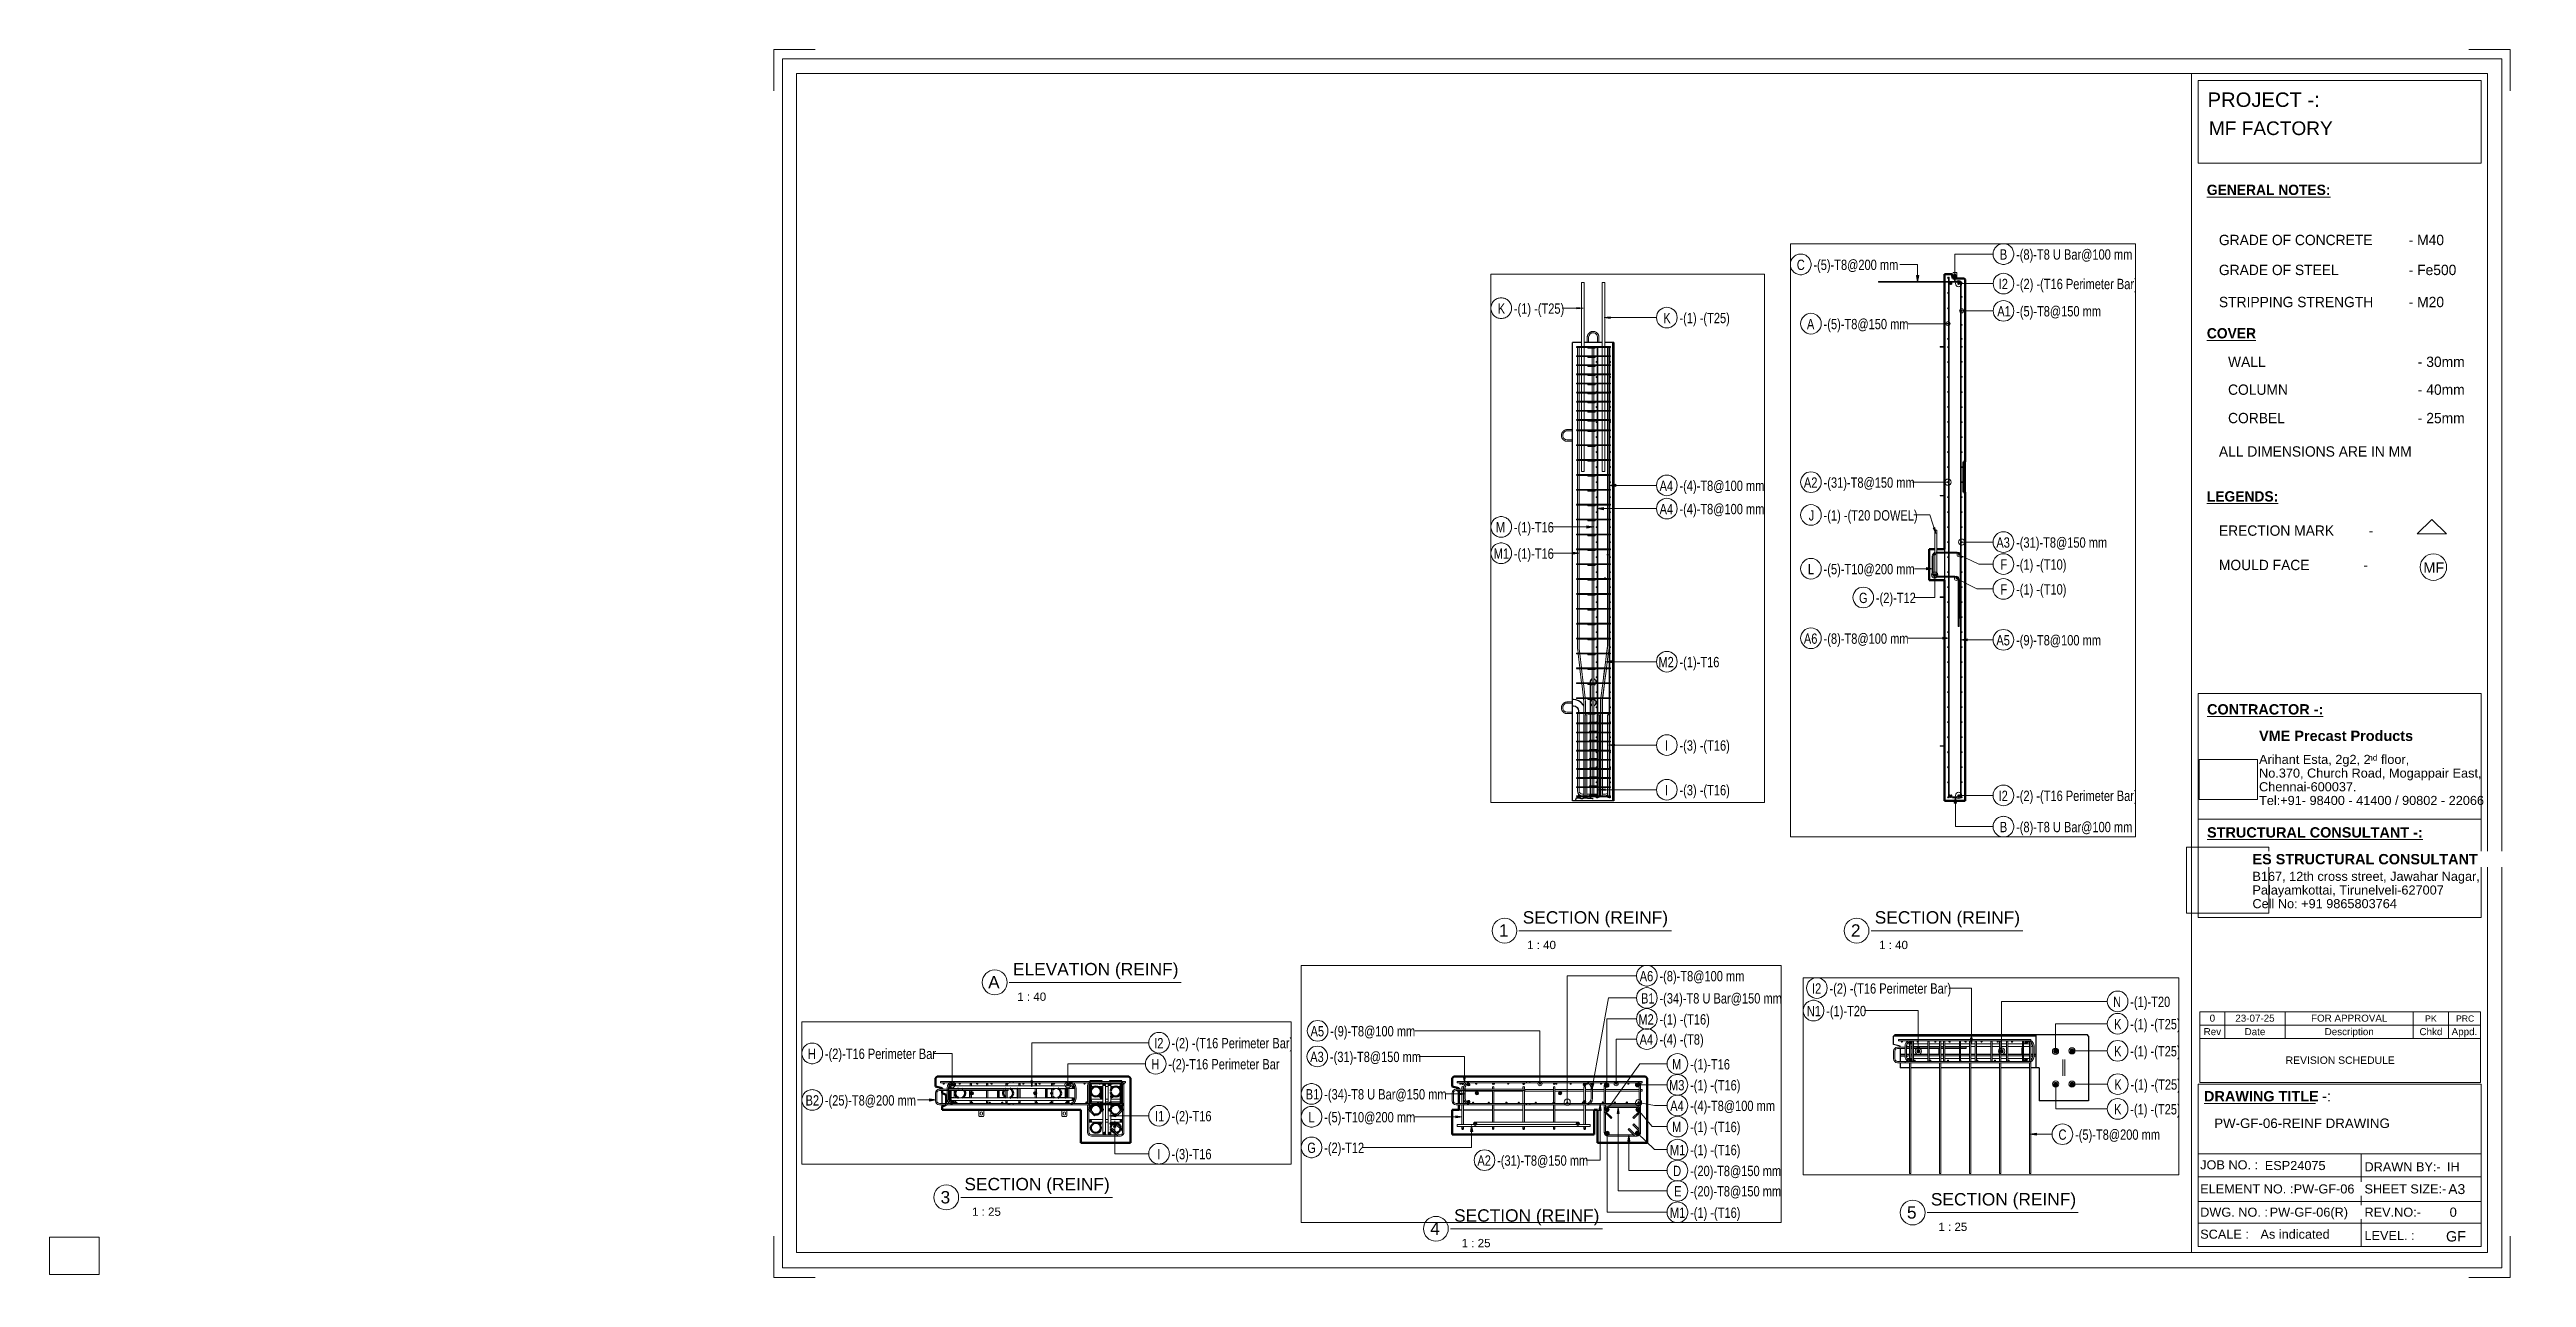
# Paper-space layout 'Layout1' of a CAD drawing. Header units: millimetres. Extents: x 0 to 599, y -1 to 296.
# The model-space entities are those that its viewports show. They can reach past a viewport. Long polylines and large blocks are cut down to what shows.
import ezdxf

# ---------------------------------------------------------------- set-up
doc = ezdxf.new("R2010")
doc.units = ezdxf.units.MM
doc.linetypes.add('Dash', pattern=[6.36, 3.18, -3.18])
for name, color, linetype, lineweight in [('A-DETL-THIN', 151, 'Continuous', 18), ('A-GENM', 13, 'Continuous', 18), ('A-WALL', 113, 'Continuous', 25), ('A-WALL-HDLN', 110, 'Dash', 25), ('G-ANNO-SCHD', 231, 'Continuous', 9), ('G-ANNO-TEXT', 231, 'Continuous', 9), ('G-ANNO-TTLB', 6, 'Continuous', 9), ('G-ANNO-TTLB-MEDM', 33, 'Continuous', 9), ('G-ANNO-TTLB-THIN', 151, 'Continuous', 9), ('S-BEAM', 12, 'Continuous', 18), ('S-RBAR', 171, 'Continuous', 18), ('S-RBAR-IDEN', 171, 'Continuous', 9)]:
    doc.layers.add(name, color=color, linetype=linetype, lineweight=lineweight)
doc.layers.add('G-ANNO-NPLT', color=191, linetype='Continuous')
doc.styles.add('Arial_10', font='arial.ttf', dxfattribs={"height": 1.8})
doc.styles.add('Arial_11', font='arial.ttf', dxfattribs={"height": 1.7})
doc.styles.add('Arial_12', font='arial.ttf', dxfattribs={"height": 1.5})
doc.styles.add('Arial_13', font='arial.ttf', dxfattribs={"height": 2})
doc.styles.add('Arial_14', font='arial.ttf', dxfattribs={"height": 3})
doc.styles.add('Arial_2', font='arial.ttf', dxfattribs={"height": 3.5})
doc.styles.add('Arial_3', font='arial.ttf', dxfattribs={"height": 2.2})
doc.styles.add('Arial_4', font='arial.ttf', dxfattribs={"height": 2.4})
doc.styles.add('Arial_5', font='arial.ttf', dxfattribs={"height": 2.5})
doc.styles.add('Arial_6', font='arial.ttf', dxfattribs={"height": 1.42976})
doc.styles.add('Arial_7', font='arial.ttf', dxfattribs={"height": 2.25})
doc.styles.add('Arial_8', font='arial.ttf', dxfattribs={"height": 3.3})
doc.styles.add('Arial_9', font='arial.ttf', dxfattribs={"height": 2.3})
doc.styles.add('Arial_B', font='arialbd.ttf', dxfattribs={"height": 2.5})
doc.styles.add('Nirmala UI Semilight', font='NirmalaS.ttf', dxfattribs={"width": 0.8, "height": 100})
doc.styles.add('Nirmala UI Semilight_2', font='NirmalaS.ttf', dxfattribs={"width": 0.8, "height": 62.5})
doc.styles.add('Nirmala UI Semilight_3', font='NirmalaS.ttf', dxfattribs={"height": 2.5})
doc.styles.add('Nirmala UI Semilight_B', font='', dxfattribs={"height": 2.5})
doc.styles.get('Nirmala UI Semilight_B').set_extended_font_data('Nirmala UI Semilight', bold=True)
picture_1 = doc.add_image_def('image1.jpg', size_in_pixel=(996, 686))
picture_2 = doc.add_image_def('image2.jpg', size_in_pixel=(1600, 1280))

psp = doc.layouts.get("Layout1")

msp = doc.modelspace()

# ---------------------------------------------------------------- texts
at = {"layer": 'S-RBAR-IDEN', "attachment_point": 1}
for s, insert, char_height, width, style in [('A6', (3378.84, 21103.59), 62.5, 99.4092, 'Nirmala UI Semilight_2'), ('-(8)-T8@100 mm', (3498.2, 21103.59), 62.5, 618.9027, 'Nirmala UI Semilight_2'), ('-(34)-T8 U Bar@150 mm', (3498.2, 20969.31), 62.5, 889.8731, 'Nirmala UI Semilight_2'), ('B1', (3386.84, 20969.31), 62.5, 80.1687, 'Nirmala UI Semilight_2'), ('-(1) -(T16)', (3498.2, 20842.12), 62.5, 339.9155, 'Nirmala UI Semilight_2'), ('M2', (3370.94, 20842.12), 62.5, 118.6497, 'Nirmala UI Semilight_2'), ('-(9)-T8@100 mm', (1507.57, 20770.42), 62.5, 618.9027, 'Nirmala UI Semilight_2'), ('I2', (4514.53, 20774.92), 62.5, 65.7384, 'Nirmala UI Semilight_2'), ('-(2) -(T16 Perimeter Bar)', (4619.99, 20774.92), 62.5, 873.8394, 'Nirmala UI Semilight_2'), ('A5', (1388.21, 20770.42), 62.5, 99.4092, 'Nirmala UI Semilight_2'), ('A4', (3378.14, 20720.42), 62.5, 101.0126, 'Nirmala UI Semilight_2'), ('-(4) -(T8)', (3498.2, 20720.42), 62.5, 322.2784, 'Nirmala UI Semilight_2'), ('-(2) -(T16 Perimeter Bar)', (319.08, 20698.23), 62.5, 873.8394, 'Nirmala UI Semilight_2'), ('I2', (213.61, 20698.23), 62.5, 65.7384, 'Nirmala UI Semilight_2'), ('N', (6334.95, 20694.34), 62.5, 62.5316, 'Nirmala UI Semilight_2'), ('-(1)-T20', (6439.11, 20694.34), 62.5, 280.5906, 'Nirmala UI Semilight_2'), ('-(2)-T16 Perimeter Bar', (-1778.13, 20633.92), 62.5, 801.6875, 'Nirmala UI Semilight_2'), ('N1', (4482.5, 20638.66), 62.5, 94.5991, 'Nirmala UI Semilight_2'), ('-(1)-T20', (4599.86, 20638.66), 62.5, 280.5906, 'Nirmala UI Semilight_2'), ('H', (-1881, 20633.92), 62.5, 59.3249, 'Nirmala UI Semilight_2'), ('A3', (1386.14, 20615.37), 62.5, 99.4092, 'Nirmala UI Semilight_2'), ('-(31)-T8@150 mm', (1505.5, 20615.37), 62.5, 650.9702, 'Nirmala UI Semilight_2'), ('-(2)-T16 Perimeter Bar', (299.08, 20571.02), 62.5, 801.6875, 'Nirmala UI Semilight_2'), ('-(1)-T16', (3683.39, 20570.39), 62.5, 267.7636, 'Nirmala UI Semilight_2'), ('H', (196.21, 20571.02), 62.5, 59.3249, 'Nirmala UI Semilight_2'), ('M', (3574.63, 20570.39), 62.5, 73.7552, 'Nirmala UI Semilight_2'), ('K', (6341.55, 20559.22), 62.5, 46.4979, 'Nirmala UI Semilight_2'), ('-(1) -(T25)', (6439.11, 20559.22), 62.5, 352.7425, 'Nirmala UI Semilight_2'), ('M3', (3556.13, 20443.99), 62.5, 118.6497, 'Nirmala UI Semilight_2'), ('-(1) -(T16)', (3683.39, 20443.99), 62.5, 339.9155, 'Nirmala UI Semilight_2'), ('-(1) -(T25)', (6439.11, 20395.54), 62.5, 352.7425, 'Nirmala UI Semilight_2'), ('B1', (1359.21, 20388.99), 62.5, 80.1687, 'Nirmala UI Semilight_2'), ('-(34)-T8 U Bar@150 mm', (1470.57, 20388.99), 62.5, 889.8731, 'Nirmala UI Semilight_2'), ('K', (6341.55, 20395.54), 62.5, 46.4979, 'Nirmala UI Semilight_2'), ('B2', (-1894.8, 20352.27), 62.5, 92.9957, 'Nirmala UI Semilight_2'), ('-(25)-T8@200 mm', (-1778.13, 20352.27), 62.5, 676.6242, 'Nirmala UI Semilight_2'), ('A4', (3563.33, 20318.99), 62.5, 101.0126, 'Nirmala UI Semilight_2'), ('-(4)-T8@100 mm', (3683.39, 20318.99), 62.5, 620.5061, 'Nirmala UI Semilight_2'), ('I1', (218.91, 20256.89), 62.5, 52.9114, 'Nirmala UI Semilight_2'), ('-(2)-T16', (319.08, 20256.89), 62.5, 280.5906, 'Nirmala UI Semilight_2'), ('-(5)-T10@200 mm', (1470.57, 20250.65), 62.5, 663.7972, 'Nirmala UI Semilight_2'), ('L', (1375.71, 20250.65), 62.5, 40.0844, 'Nirmala UI Semilight_2'), ('-(1) -(T25)', (6440.36, 20194.04), 62.5, 352.7425, 'Nirmala UI Semilight_2'), ('M', (3574.63, 20191.42), 62.5, 73.7552, 'Nirmala UI Semilight_2'), ('-(1) -(T16)', (3683.39, 20191.42), 62.5, 339.9155, 'Nirmala UI Semilight_2'), ('K', (6342.8, 20194.04), 62.5, 46.4979, 'Nirmala UI Semilight_2'), ('-(2)-T12', (1470.57, 20065.52), 62.5, 280.5906, 'Nirmala UI Semilight_2'), ('G', (1368.41, 20065.52), 62.5, 57.7215, 'Nirmala UI Semilight_2'), ('-(1) -(T16)', (3683.39, 20052), 62.5, 339.9155, 'Nirmala UI Semilight_2'), ('M1', (3561.43, 20052), 62.5, 105.8227, 'Nirmala UI Semilight_2'), ('-(1) -(T25)', (6439.11, 20044.36), 62.5, 352.7425, 'Nirmala UI Semilight_2'), ('K', (6341.55, 20044.36), 62.5, 46.4979, 'Nirmala UI Semilight_2'), ('-(3)-T16', (319.08, 20027.3), 62.5, 280.5906, 'Nirmala UI Semilight_2'), ('I', (232.11, 20027.3), 62.5, 20.8439, 'Nirmala UI Semilight_2'), ('A2', (2397.13, 19988.43), 62.5, 99.4092, 'Nirmala UI Semilight_2'), ('-(31)-T8@150 mm', (2516.49, 19988.43), 62.5, 650.9702, 'Nirmala UI Semilight_2'), ('D', (3581.23, 19925.5), 62.5, 57.7215, 'Nirmala UI Semilight_2'), ('-(20)-T8@150 mm', (3683.39, 19925.5), 62.5, 663.7972, 'Nirmala UI Semilight_2'), ('-(5)-T8@200 mm', (6105.14, 19891.27), 62.5, 631.7297, 'Nirmala UI Semilight_2'), ('C', (6004.97, 19891.27), 62.5, 52.9114, 'Nirmala UI Semilight_2'), ('-(20)-T8@150 mm', (3683.39, 19802.75), 62.5, 663.7972, 'Nirmala UI Semilight_2'), ('E', (3587.23, 19802.75), 62.5, 43.2911, 'Nirmala UI Semilight_2'), ('M1', (3561.43, 19672.97), 62.5, 105.8227, 'Nirmala UI Semilight_2'), ('-(1) -(T16)', (3683.39, 19672.97), 62.5, 339.9155, 'Nirmala UI Semilight_2'), ('B', (-3526.39, 3940.82), 100, 76.962, 'Nirmala UI Semilight'), ('-(8)-T8 U Bar@100 mm', (-3369.33, 3940.82), 100, 1349.4004, 'Nirmala UI Semilight'), ('-(5)-T8@200 mm', (-5330.69, 3840.82), 100, 1010.7676, 'Nirmala UI Semilight'), ('C', (-5490.95, 3840.82), 100, 84.6582, 'Nirmala UI Semilight'), ('-(2) -(T16 Perimeter Bar)', (-3368.7, 3655.45), 100, 1398.143, 'Nirmala UI Semilight'), ('I2', (-3537.44, 3655.45), 100, 105.1814, 'Nirmala UI Semilight'), ('-(1) -(T25)', (-8310.84, 3417.54), 100, 564.388, 'Nirmala UI Semilight'), ('K', (-8466.95, 3417.54), 100, 74.3966, 'Nirmala UI Semilight'), ('-(5)-T8@150 mm', (-3368.7, 3391.46), 100, 990.2444, 'Nirmala UI Semilight'), ('A1', (-3551.2, 3391.46), 100, 138.5316, 'Nirmala UI Semilight'), ('-(1) -(T25)', (-6708.35, 3326.38), 100, 564.388, 'Nirmala UI Semilight'), ('K', (-6864.45, 3326.38), 100, 74.3966, 'Nirmala UI Semilight'), ('-(5)-T8@150 mm', (-5231.67, 3267.54), 100, 990.2444, 'Nirmala UI Semilight'), ('A', (-5393.05, 3267.54), 100, 87.2236, 'Nirmala UI Semilight'), ('A2', (-5422.65, 1734.05), 100, 159.0548, 'Nirmala UI Semilight'), ('-(31)-T8@150 mm', (-5231.67, 1734.05), 100, 1041.5524, 'Nirmala UI Semilight'), ('A4', (-6900.45, 1703.1), 100, 161.6202, 'Nirmala UI Semilight'), ('-(4)-T8@100 mm', (-6708.35, 1703.1), 100, 992.8098, 'Nirmala UI Semilight'), ('A4', (-6900.45, 1478.11), 100, 161.6202, 'Nirmala UI Semilight'), ('-(4)-T8@100 mm', (-6708.35, 1478.11), 100, 992.8098, 'Nirmala UI Semilight'), ('-(1) -(T20 DOWEL)', (-5231.67, 1416.98), 100, 1054.3794, 'Nirmala UI Semilight'), ('J', (-5376.09, 1416.98), 100, 46.1772, 'Nirmala UI Semilight'), ('-(1)-T16', (-8310.84, 1301.34), 100, 428.4218, 'Nirmala UI Semilight'), ('M', (-8484.87, 1301.34), 100, 118.0084, 'Nirmala UI Semilight'), ('-(31)-T8@150 mm', (-3369.33, 1154.05), 100, 1041.5524, 'Nirmala UI Semilight'), ('A3', (-3560.31, 1154.05), 100, 159.0548, 'Nirmala UI Semilight'), ('M1', (-8505.99, 1046.9), 100, 169.3164, 'Nirmala UI Semilight'), ('-(1)-T16', (-8310.84, 1046.9), 100, 428.4218, 'Nirmala UI Semilight'), ('-(1) -(T10)', (-3369.33, 941.44), 100, 543.8648, 'Nirmala UI Semilight'), ('F', (-3521.11, 941.44), 100, 64.135, 'Nirmala UI Semilight'), ('L', (-5383.45, 896.71), 100, 64.135, 'Nirmala UI Semilight'), ('-(5)-T10@200 mm', (-5231.67, 896.71), 100, 1062.0756, 'Nirmala UI Semilight'), ('-(1) -(T10)', (-3369.33, 701.05), 100, 543.8648, 'Nirmala UI Semilight'), ('F', (-3521.11, 701.05), 100, 64.135, 'Nirmala UI Semilight'), ('-(2)-T12', (-4725.75, 618.37), 100, 448.945, 'Nirmala UI Semilight'), ('G', (-4889.21, 618.37), 100, 92.3544, 'Nirmala UI Semilight'), ('A6', (-5422.65, 224.32), 100, 159.0548, 'Nirmala UI Semilight'), ('-(8)-T8@100 mm', (-5231.67, 224.32), 100, 990.2444, 'Nirmala UI Semilight'), ('A5', (-3560.31, 208.77), 100, 159.0548, 'Nirmala UI Semilight'), ('-(9)-T8@100 mm', (-3369.33, 208.77), 100, 990.2444, 'Nirmala UI Semilight'), ('-(1)-T16', (-6708.35, -2.6), 100, 428.4218, 'Nirmala UI Semilight'), ('M2', (-6911.97, -2.6), 100, 189.8396, 'Nirmala UI Semilight'), ('-(3) -(T16)', (-6708.35, -809.44), 100, 564.388, 'Nirmala UI Semilight'), ('I', (-6847.49, -809.44), 100, 33.3502, 'Nirmala UI Semilight'), ('-(3) -(T16)', (-6708.35, -1241.37), 100, 564.388, 'Nirmala UI Semilight'), ('I', (-6847.49, -1241.37), 100, 33.3502, 'Nirmala UI Semilight'), ('-(2) -(T16 Perimeter Bar)', (-3369.33, -1296.53), 100, 1398.143, 'Nirmala UI Semilight'), ('I2', (-3538.07, -1296.53), 100, 105.1814, 'Nirmala UI Semilight'), ('-(8)-T8 U Bar@100 mm', (-3369.33, -1598.52), 100, 1349.4004, 'Nirmala UI Semilight'), ('B', (-3526.39, -1598.52), 100, 76.962, 'Nirmala UI Semilight')]:
    msp.add_mtext(s, dxfattribs=dict(at, insert=insert, char_height=char_height, width=width, style=style))

# ---------------------------------------------------------------- blocks, each defined once
blk = doc.blocks.new('ES-Landscape-A3 - ES-Landscape-A3-502445-PW-GF-06-REINF DRAWING')
at = {"layer": 'G-ANNO-TTLB'}
for p, q in [((175.24, 296.27), (185.24, 296.27)), ((175.24, 296.27), (175.24, 286.27)), ((595.24, 296.27), (585.24, 296.27)), ((595.24, 296.27), (595.24, 286.27)), ((519.77, 140.54), (588.2, 140.54)), ((519.77, 86.33), (519.77, 140.54)), ((588.2, 86.33), (588.2, 140.54)), ((519.77, 110.14), (588.2, 110.14)), ((519.77, 6.78), (519.77, 46.03)), ((588.2, 6.78), (588.2, 46.03)), ((559.23, 29.2), (559.23, 6.78)), ((175.24, -0.73), (175.24, 9.27)), ((595.24, -0.73), (595.24, 9.27)), ((175.24, -0.73), (185.24, -0.73)), ((595.24, -0.73), (585.24, -0.73))]:
    blk.add_line(p, q, dxfattribs=at)
at = {"layer": 'G-ANNO-TTLB-MEDM'}
for p, q in [((180.73, 290.44), (180.73, 5.31)), ((180.73, 290.44), (589.79, 290.44)), ((518.17, 290.44), (518.17, 5.31)), ((519.77, 268.77), (519.77, 288.77)), ((519.77, 288.77), (588.2, 288.77)), ((588.2, 288.77), (588.2, 268.77)), ((589.79, 290.44), (589.79, 5.31)), ((588.2, 268.77), (519.77, 268.77)), ((519.77, 86.33), (588.2, 86.33)), ((519.77, 6.78), (588.2, 6.78)), ((180.73, 5.31), (589.79, 5.31))]:
    blk.add_line(p, q, dxfattribs=at)
at = {"layer": 'G-ANNO-TTLB-THIN'}
for p, q in [((177.29, 294.03), (177.29, 1.56)), ((593.23, 294.03), (177.29, 294.03)), ((593.23, 1.56), (593.23, 294.03)), ((519.77, 46.03), (588.2, 46.03)), ((519.77, 29.2), (588.2, 29.2)), ((519.77, 23.64), (588.2, 23.64)), ((519.77, 17.68), (588.2, 17.68)), ((519.77, 12.43), (588.2, 12.43)), ((177.29, 1.56), (593.23, 1.56))]:
    blk.add_line(p, q, dxfattribs=at)
at = {"layer": 'G-ANNO-TTLB', "char_height": 2.2, "attachment_point": 1, "style": 'Arial_3'}
for s, insert, width in [('No.370, Church Road, Mogappair East,', (534.5, 122.37), 63.4135), ('Tel:+91- 98400 - 41400 / 90802 - 22066 ', (534.5, 115.75), 65.2574), ('Chennai-600037.', (534.5, 119.06), 27.6582), ('Cell No: +91 9865803764', (532.9, 90.79), 41.0464), ('Palayamkottai, Tirunelveli-627007', (532.9, 94.09), 54.4346), ('JOB NO. :', (520.26, 27.61), 16.5949), ('DRAWN BY:-', (560, 27.14), 21.7257), ('ELEMENT NO. :', (520.26, 21.79), 26.5359), ('SHEET SIZE:-', (560, 21.79), 23.2489), ('DWG. NO. :', (520.26, 16.16), 19.481), ('REV.NO:-', (560, 16.16), 16.0338), ('SCALE :', (520.26, 10.84), 13.8692), ('LEVEL. :', (560, 10.53), 14.3502)]:
    blk.add_mtext(s, dxfattribs=dict(at, insert=insert, width=width))
at = {"layer": 'G-ANNO-TTLB'}
image = blk.add_image(picture_1, insert=(520, 114.84), size_in_units=(14.11, 9.72), dxfattribs=at)
image.dxf.flags = 7
image = blk.add_image(picture_2, insert=(516.95, 87.39), size_in_units=(19.92, 15.93), dxfattribs=at)
image.dxf.flags = 7
at = {"layer": 'G-ANNO-TTLB', "attachment_point": 1, "bg_fill": 3, "box_fill_scale": 1.25, "bg_fill_color": 256, "bg_fill_true_color": 13158600, "bg_fill_transparency": 0}
for s, insert, char_height, width, style in [('PROJECT -:', (522.05, 285.89), 3.5, 33.3502, 'Arial_2'), ('\\LCONTRACTOR -:', (521.92, 137.94), 2.5, 33.9114, 'Arial_B'), ('\\LSTRUCTURAL CONSULTANT -:', (521.92, 108.18), 2.5, 62.8523, 'Arial_B'), ('\\LDRAWING TITLE', (521.19, 44.36), 2.5, 33.4304, 'Arial_B'), ('A3', (580.27, 21.84), 2.4, 4.9705, 'Arial_4')]:
    blk.add_mtext(s, dxfattribs=dict(at, insert=insert, char_height=char_height, width=width, style=style))
at = {"layer": 'G-ANNO-TTLB', "char_height": 2.5, "attachment_point": 1, "style": 'Arial_B', "bg_fill": 3, "box_fill_scale": 1.25, "bg_fill_color": 256, "bg_fill_true_color": 13158600, "bg_fill_transparency": 0}
for s, insert, width in [('VME Precast Products', (534.5, 131.53), 45.135), ('ES STRUCTURAL CONSULTANT', (532.9, 101.7), 65.6582), ('\\fArial|b1|i0|c0|p34|; ', (548.78, 44.36), 1.2025)]:
    blk.add_mtext(s, dxfattribs=dict(at, insert=insert, width=width))
at = {"layer": 'G-ANNO-TTLB', "attachment_point": 1}
for s, insert, char_height, width, style in [('Arihant Esta, 2g2, 2', (534.5, 125.68), 2.2, 31.9873, 'Arial_3'), ('nd', (560.89, 125.72), 1.43, 2.7257, 'Arial_6'), (' floor,', (563.14, 125.68), 2.2, 9.1392, 'Arial_3'), ('B167, 12th cross street, Jawahar Nagar,', (532.9, 97.4), 2.2, 65.1772, 'Arial_3')]:
    blk.add_mtext(s, dxfattribs=dict(at, insert=insert, char_height=char_height, width=width, style=style))
at = {"layer": 'G-ANNO-TTLB', "insert": (549.77, 44.36), "char_height": 2.5, "width": 2.6456, "attachment_point": 1, "style": 'Arial_5', "bg_fill": 3, "box_fill_scale": 1.25, "bg_fill_color": 256, "bg_fill_true_color": 13158600, "bg_fill_transparency": 0}
blk.add_mtext('-:', dxfattribs=at)
blk = doc.blocks.new('Viewport - M_View Title-1040-PW-GF-06-REINF DRAWING')
at = {"layer": 'G-ANNO-TTLB'}
for start, end in [(360, 180), (180, 0)]:
    blk.add_arc((-3.5, 0), 3, start, end, dxfattribs=at)
blk = doc.blocks.new('12_7Ø_ Lifting Insert_COLUMN - 12_9Ø Lifting insert-1653057-Elevation Right')
at = {"layer": 'A-GENM'}
for p, q in [((20064.57, 2196.35), (20014.57, 2196.35)), ((20014.57, 2183.65), (20064.57, 2183.65)), ((20064.57, 2096.35), (20014.57, 2096.35)), ((20014.57, 2083.65), (20064.57, 2083.65))]:
    blk.add_line(p, q, dxfattribs=at)
at = {"layer": 'A-GENM', "flags": 128}
for points in [[(20014.57, 2196.35), (20012.32, 2196.3), (20010.07, 2196.17), (20007.82, 2195.94), (20005.59, 2195.63), (20003.37, 2195.23), (20001.17, 2194.73), (19999, 2194.16), (19996.84, 2193.49), (19994.72, 2192.74), (19992.63, 2191.9), (19990.57, 2190.98), (19988.55, 2189.98), (19986.57, 2188.9), (19984.64, 2187.74), (19982.75, 2186.51), (19980.92, 2185.2), (19979.14, 2183.82), (19977.41, 2182.36), (19975.75, 2180.84), (19974.15, 2179.26), (19972.61, 2177.61), (19971.14, 2175.9), (19969.74, 2174.14), (19968.41, 2172.32), (19967.15, 2170.45), (19965.97, 2168.53), (19964.87, 2166.56), (19963.85, 2164.55), (19962.91, 2162.5), (19962.05, 2160.42), (19961.27, 2158.3), (19960.59, 2156.16), (19959.98, 2153.98), (19959.47, 2151.79), (19959.04, 2149.58), (19958.7, 2147.35), (19958.45, 2145.11), (19958.29, 2142.86), (19958.22, 2140.61), (19958.24, 2138.35), (19958.35, 2136.1), (19958.56, 2133.86), (19958.85, 2131.62), (19959.23, 2129.4), (19959.69, 2127.2), (19960.25, 2125.01), (19960.89, 2122.85), (19961.62, 2120.72), (19962.43, 2118.62), (19963.33, 2116.55), (19964.31, 2114.52), (19965.37, 2112.53), (19966.51, 2110.58), (19967.72, 2108.69), (19969.01, 2106.84), (19970.37, 2105.04), (19971.81, 2103.3), (19973.31, 2101.62), (19974.88, 2100), (19976.51, 2098.45), (19978.2, 2096.96), (19979.95, 2095.54), (19981.76, 2094.19), (19983.61, 2092.91), (19985.52, 2091.71), (19987.48, 2090.59), (19989.47, 2089.55), (19991.51, 2088.58), (19993.58, 2087.7), (19995.69, 2086.91), (19997.83, 2086.19), (20000, 2085.57), (20002.18, 2085.03), (20004.39, 2084.58), (20006.62, 2084.21), (20008.85, 2083.94), (20011.1, 2083.76), (20013.35, 2083.66), (20014.57, 2083.65)], [(20014.57, 2096.35), (19996.17, 2100.42), (19981.2, 2111.87), (19972.45, 2128.56), (19971.55, 2147.38), (19978.67, 2164.83), (19992.48, 2177.65), (20010.41, 2183.45), (20014.57, 2183.65)]]:
    blk.add_lwpolyline(points, dxfattribs=at)
blk = doc.blocks.new('12_7Ø_ Lifting Insert_COLUMN - 12_9Ø Lifting insert-V4-Elevation Right')
at = {"layer": 'A-GENM'}
for p, q in [((20208.22, 3090), (20208.22, 3040)), ((20220.92, 3040), (20220.92, 3090)), ((20308.22, 3090), (20308.22, 3040)), ((20320.92, 3040), (20320.92, 3090))]:
    blk.add_line(p, q, dxfattribs=at)
at = {"layer": 'A-GENM', "flags": 128}
for points in [[(20320.92, 3090), (20320.87, 3092.25), (20320.74, 3094.5), (20320.51, 3096.75), (20320.2, 3098.98), (20319.8, 3101.2), (20319.3, 3103.39), (20318.72, 3105.57), (20318.06, 3107.73), (20317.31, 3109.85), (20316.47, 3111.94), (20315.55, 3114), (20314.55, 3116.02), (20313.47, 3118), (20312.31, 3119.93), (20311.08, 3121.82), (20309.77, 3123.65), (20308.39, 3125.43), (20306.93, 3127.16), (20305.41, 3128.82), (20303.83, 3130.42), (20302.18, 3131.96), (20300.47, 3133.43), (20298.71, 3134.83), (20296.89, 3136.16), (20295.02, 3137.42), (20293.1, 3138.6), (20291.13, 3139.7), (20289.12, 3140.72), (20287.07, 3141.66), (20284.99, 3142.52), (20282.87, 3143.29), (20280.73, 3143.98), (20278.55, 3144.59), (20276.36, 3145.1), (20274.15, 3145.53), (20271.92, 3145.87), (20269.68, 3146.12), (20267.43, 3146.28), (20265.18, 3146.35), (20262.92, 3146.33), (20260.67, 3146.22), (20258.43, 3146.01), (20256.19, 3145.72), (20253.97, 3145.34), (20251.77, 3144.88), (20249.58, 3144.32), (20247.42, 3143.68), (20245.29, 3142.95), (20243.19, 3142.14), (20241.12, 3141.24), (20239.09, 3140.26), (20237.1, 3139.2), (20235.15, 3138.06), (20233.26, 3136.85), (20231.41, 3135.56), (20229.61, 3134.2), (20227.87, 3132.76), (20226.19, 3131.26), (20224.57, 3129.69), (20223.02, 3128.06), (20221.53, 3126.37), (20220.11, 3124.62), (20218.76, 3122.81), (20217.48, 3120.96), (20216.28, 3119.05), (20215.16, 3117.09), (20214.12, 3115.1), (20213.15, 3113.06), (20212.27, 3110.98), (20211.48, 3108.88), (20210.76, 3106.74), (20210.14, 3104.57), (20209.6, 3102.38), (20209.15, 3100.18), (20208.78, 3097.95), (20208.51, 3095.71), (20208.33, 3093.47), (20208.23, 3091.22), (20208.22, 3090)], [(20220.92, 3090), (20224.99, 3108.4), (20236.43, 3123.37), (20253.13, 3132.12), (20271.95, 3133.02), (20289.4, 3125.9), (20302.22, 3112.09), (20308.02, 3094.16), (20308.22, 3090)]]:
    blk.add_lwpolyline(points, dxfattribs=at)
blk = doc.blocks.new('RR spread anchor face based - RR-SA-3_0-200-1726827-Elevation Right Copy 2')
at = {"layer": 'A-GENM'}
for p, q in [((20347.07, 3715), (20344.57, 3710)), ((20382.07, 3715), (20347.07, 3715)), ((20384.57, 3710), (20382.07, 3715)), ((20344.57, 3710), (20344.57, 3660.68)), ((20384.57, 3660), (20384.57, 3710)), ((20355.57, 3688.7), (20355.57, 3692.7)), ((20373.57, 3692.7), (20373.57, 3688.7))]:
    blk.add_line(p, q, dxfattribs=at)
for centre, start, end in [((20364.57, 3692.7), 0, 180), ((20364.57, 3688.7), 180, 0)]:
    blk.add_arc(centre, 9, start, end, dxfattribs=at)
blk = doc.blocks.new('RR spread anchor face based - RR-SA-0_7-110-1726815-Elevation Right Copy 2')
at = {"layer": 'A-GENM'}
for p, q in [((20223.07, 2999.5), (20228.07, 2999.5)), ((20223.07, 2999.5), (20223.07, 2994.5)), ((20228.07, 2999.5), (20264.57, 2999.5)), ((20228.07, 2999.5), (20228.07, 2994.5)), ((20228.07, 2994.5), (20223.07, 2994.5)), ((20264.57, 2994.5), (20228.07, 2994.5))]:
    blk.add_line(p, q, dxfattribs=at)
blk = doc.blocks.new('RR spread anchor face based - RR-SA-0_7-110-2888042-Elevation Right Copy 2')
at = {"layer": 'A-GENM'}
for p, q in [((20223.07, -862.5), (20228.07, -862.5)), ((20223.07, -862.5), (20223.07, -867.5)), ((20228.07, -862.5), (20264.57, -862.5)), ((20228.07, -862.5), (20228.07, -867.5)), ((20228.07, -867.5), (20223.07, -867.5)), ((20264.57, -867.5), (20228.07, -867.5))]:
    blk.add_line(p, q, dxfattribs=at)
blk = doc.blocks.new('RR spread anchor face based - RR-SA-0_7-110-2888042-Elevation Top Copy 3')
at = {"layer": 'A-GENM'}
for p, q in [((-12630.8, 20264.57), (-12630.8, 20228.07)), ((-12600.8, 20228.07), (-12600.8, 20264.57)), ((-12622.8, 20238.57), (-12622.8, 20244.57)), ((-12608.8, 20244.57), (-12608.8, 20238.57)), ((-12630.8, 20228.07), (-12628.3, 20223.07)), ((-12628.3, 20223.07), (-12603.3, 20223.07)), ((-12603.3, 20223.07), (-12600.8, 20228.07))]:
    blk.add_line(p, q, dxfattribs=at)
for centre, start, end in [((-12615.8, 20244.57), 0, 180), ((-12615.8, 20238.57), 180, 0)]:
    blk.add_arc(centre, 7, start, end, dxfattribs=at)
blk = doc.blocks.new('RR spread anchor face based - RR-SA-3_0-200-1726827-Elevation Top Copy 4')
at = {"layer": 'A-GENM'}
for p, q in [((-12620.8, 20347.07), (-12620.8, 20380.63)), ((-12620.8, 20344.57), (-12620.8, 20347.07)), ((-12620.8, 20347.07), (-12615.99, 20347.07)), ((-12615.99, 20344.57), (-12620.8, 20344.57))]:
    blk.add_line(p, q, dxfattribs=at)
blk = doc.blocks.new('RR spread anchor face based - RR-SA-3_0-200-V5-Elevation Top Copy 4')
at = {"layer": 'A-GENM'}
for p, q in [((-12118.8, 20382.07), (-12118.8, 20384.57)), ((-12118.8, 20384.57), (-12114.9, 20384.57)), ((-12118.8, 20347.07), (-12118.8, 20382.07)), ((-12118.8, 20382.07), (-12114.9, 20382.07)), ((-12118.8, 20344.57), (-12118.8, 20347.07)), ((-12118.8, 20347.07), (-12114.9, 20347.07)), ((-12114.9, 20344.57), (-12118.8, 20344.57))]:
    blk.add_line(p, q, dxfattribs=at)
blk = doc.blocks.new('12_7Ø_ Lifting Insert_COLUMN - 12_9Ø Lifting insert-1653057-Elevation Top Copy 4')
at = {"layer": 'A-GENM', "flags": 128}
for points in [[(-11870.15, 20314.57), (-11870.15, 20314.53), (-11870.15, 20314.41), (-11870.15, 20314.21), (-11870.15, 20313.93), (-11870.15, 20313.57), (-11870.15, 20313.14), (-11870.15, 20312.62), (-11870.15, 20312.03), (-11870.15, 20311.36), (-11870.15, 20310.62), (-11870.15, 20309.81), (-11870.15, 20308.92), (-11870.15, 20307.96), (-11870.15, 20306.93), (-11870.15, 20305.84), (-11870.15, 20304.67), (-11870.15, 20303.45), (-11870.15, 20302.16), (-11870.15, 20300.81), (-11870.15, 20299.4), (-11870.15, 20297.94), (-11870.15, 20296.43), (-11870.15, 20294.86), (-11870.15, 20293.25), (-11870.15, 20291.58), (-11870.15, 20289.88), (-11870.15, 20288.14), (-11870.15, 20286.35), (-11870.15, 20284.54), (-11870.15, 20282.69), (-11870.15, 20280.81), (-11870.15, 20278.91), (-11870.15, 20276.98), (-11870.15, 20275.03), (-11870.15, 20273.07), (-11870.15, 20271.09), (-11870.15, 20269.1), (-11870.15, 20267.11), (-11870.15, 20265.11), (-11870.15, 20263.11), (-11870.15, 20261.11), (-11870.15, 20259.12), (-11870.15, 20257.14), (-11870.15, 20255.17), (-11870.15, 20253.21), (-11870.15, 20251.27), (-11870.15, 20249.35), (-11870.15, 20247.46), (-11870.15, 20245.6), (-11870.15, 20243.76), (-11870.15, 20241.96), (-11870.15, 20240.2), (-11870.15, 20238.47), (-11870.15, 20236.78), (-11870.15, 20235.14), (-11870.15, 20233.55), (-11870.15, 20232.01), (-11870.15, 20230.52), (-11870.15, 20229.08), (-11870.15, 20227.7), (-11870.15, 20226.38), (-11870.15, 20225.12), (-11870.15, 20223.92), (-11870.15, 20222.79), (-11870.15, 20221.73), (-11870.15, 20220.73), (-11870.15, 20219.8), (-11870.15, 20218.95), (-11870.15, 20218.17), (-11870.15, 20217.46), (-11870.15, 20216.83), (-11870.15, 20216.27), (-11870.15, 20215.79), (-11870.15, 20215.39), (-11870.15, 20215.07), (-11870.15, 20214.83), (-11870.15, 20214.66), (-11870.15, 20214.58), (-11870.15, 20214.57)], [(-11857.45, 20214.57), (-11857.45, 20214.61), (-11857.45, 20214.73), (-11857.45, 20214.93), (-11857.45, 20215.21), (-11857.45, 20215.57), (-11857.45, 20216), (-11857.45, 20216.52), (-11857.45, 20217.11), (-11857.45, 20217.77), (-11857.45, 20218.52), (-11857.45, 20219.33), (-11857.45, 20220.22), (-11857.45, 20221.18), (-11857.45, 20222.21), (-11857.45, 20223.3), (-11857.45, 20224.46), (-11857.45, 20225.69), (-11857.45, 20226.98), (-11857.45, 20228.33), (-11857.45, 20229.73), (-11857.45, 20231.2), (-11857.45, 20232.71), (-11857.45, 20234.28), (-11857.45, 20235.89), (-11857.45, 20237.55), (-11857.45, 20239.26), (-11857.45, 20241), (-11857.45, 20242.79), (-11857.45, 20244.6), (-11857.45, 20246.45), (-11857.45, 20248.33), (-11857.45, 20250.23), (-11857.45, 20252.16), (-11857.45, 20254.11), (-11857.45, 20256.07), (-11857.45, 20258.05), (-11857.45, 20260.04), (-11857.45, 20262.03), (-11857.45, 20264.03), (-11857.45, 20266.03), (-11857.45, 20268.03), (-11857.45, 20270.02), (-11857.45, 20272), (-11857.45, 20273.97), (-11857.45, 20275.93), (-11857.45, 20277.87), (-11857.45, 20279.78), (-11857.45, 20281.68), (-11857.45, 20283.54), (-11857.45, 20285.38), (-11857.45, 20287.18), (-11857.45, 20288.94), (-11857.45, 20290.67), (-11857.45, 20292.35), (-11857.45, 20293.99), (-11857.45, 20295.59), (-11857.45, 20297.13), (-11857.45, 20298.62), (-11857.45, 20300.06), (-11857.45, 20301.44), (-11857.45, 20302.76), (-11857.45, 20304.02), (-11857.45, 20305.22), (-11857.45, 20306.35), (-11857.45, 20307.41), (-11857.45, 20308.41), (-11857.45, 20309.34), (-11857.45, 20310.19), (-11857.45, 20310.97), (-11857.45, 20311.68), (-11857.45, 20312.31), (-11857.45, 20312.87), (-11857.45, 20313.35), (-11857.45, 20313.75), (-11857.45, 20314.07), (-11857.45, 20314.31), (-11857.45, 20314.47), (-11857.45, 20314.56), (-11857.45, 20314.57)]]:
    blk.add_lwpolyline(points, dxfattribs=at)
blk = doc.blocks.new('M_Rebar Tag_rfa Dimension - ARROW-793927-Elevation Right')
at = {"layer": 'S-RBAR-IDEN'}
blk.add_circle((19375.57, 1000.82), 100, dxfattribs=at)
blk = doc.blocks.new('M_Rebar Tag_rfa MARK - ARROW-794226-Elevation Right')
at = {"layer": 'S-RBAR-IDEN'}
blk.add_circle((20978.07, -855.53), 100, dxfattribs=at)
blk = doc.blocks.new('M_Rebar Tag_rfa MARK - DOT 1_5-794230-Elevation Right Copy 2')
at = {"layer": 'S-RBAR-IDEN'}
blk.add_circle((20834.6, -1342.62), 100, dxfattribs=at)
blk = doc.blocks.new('M_Rebar Tag_rfa Dimension - ARROW-793927-Elevation Right Copy 2')
at = {"layer": 'S-RBAR-IDEN'}
blk.add_circle((20834.6, -1644.6), 100, dxfattribs=at)
blk = doc.blocks.new('M_Rebar Tag_rfa Dimension - DOT 1_5-793931-Elevation Right Copy 2')
at = {"layer": 'S-RBAR-IDEN'}
blk.add_circle((20834.6, 1107.97), 100, dxfattribs=at)
blk = doc.blocks.new('M_Rebar Tag_rfa Dimension - DOT-793929-Elevation Right Copy 2')
at = {"layer": 'S-RBAR-IDEN'}
blk.add_circle((18972.26, 3221.46), 100, dxfattribs=at)
blk = doc.blocks.new('M_Rebar Tag_rfa MARK - ARROW-794226-Elevation Right Copy 2')
at = {"layer": 'S-RBAR-IDEN'}
blk.add_circle((18972.26, 1370.9), 100, dxfattribs=at)
blk = doc.blocks.new('M_Rebar Tag_rfa MARK - DOT 1 MM-794228-Elevation Right Copy 2')
at = {"layer": 'S-RBAR-IDEN'}
blk.add_circle((20834.6, 895.35), 100, dxfattribs=at)
blk = doc.blocks.new('M_Rebar Tag_rfa Dimension - ARROW-793927-Elevation Top Copy 3')
at = {"layer": 'S-RBAR-IDEN'}
blk.add_circle((-11541.97, 20228.09), 62.5, dxfattribs=at)
blk = doc.blocks.new('M_Rebar Tag_rfa Dimension - DOT 1_5-793931-Elevation Top Copy 3')
at = {"layer": 'S-RBAR-IDEN'}
blk.add_circle((-11561.97, 20542.22), 62.5, dxfattribs=at)
blk = doc.blocks.new('M_Rebar Tag_rfa MARK - ARROW-794226-Elevation Top Copy 3')
at = {"layer": 'S-RBAR-IDEN'}
blk.add_circle((-11541.97, 20669.43), 62.5, dxfattribs=at)
blk = doc.blocks.new('M_Rebar Tag_rfa Dimension - ARROW-793927-Elevation Top Copy 3 Copy 1')
at = {"layer": 'S-RBAR-IDEN'}
blk.add_circle((-13743.89, 20221.85), 62.5, dxfattribs=at)
blk = doc.blocks.new('M_Rebar Tag_rfa Dimension - DOT 1_5-793931-Elevation Top Copy 3 Copy 1')
at = {"layer": 'S-RBAR-IDEN'}
blk.add_circle((-11531.07, 20290.19), 62.5, dxfattribs=at)
blk = doc.blocks.new('M_Rebar Tag_rfa Dimension - DOT-793929-Elevation Top Copy 3 Copy 1')
at = {"layer": 'S-RBAR-IDEN'}
blk.add_circle((-13706.89, 20741.62), 62.5, dxfattribs=at)
blk = doc.blocks.new('M_Rebar Tag_rfa MARK - DOT 1 MM-794228-Elevation Top Copy 3 Copy 1')
at = {"layer": 'S-RBAR-IDEN'}
blk.add_circle((-11716.26, 20691.62), 62.5, dxfattribs=at)
blk = doc.blocks.new('M_Rebar Tag_rfa Dimension - ARROW-793927-Elevation Top Copy 4')
at = {"layer": 'S-RBAR-IDEN'}
blk.add_circle((-11872.4, 19862.47), 62.5, dxfattribs=at)
blk = doc.blocks.new('M_Rebar Tag_rfa Dimension - DOT 1_5-793931-Elevation Top Copy 4')
at = {"layer": 'S-RBAR-IDEN'}
blk.add_circle((-11538.42, 20665.54), 62.5, dxfattribs=at)
blk = doc.blocks.new('M_Rebar Tag_rfa MARK - DOT 1_5-794230-Elevation Top Copy 4')
at = {"layer": 'S-RBAR-IDEN'}
blk.add_circle((-11538.42, 20530.42), 62.5, dxfattribs=at)
blk = doc.blocks.new('M_Rebar Tag_rfa MARK - ARROW-794226-Elevation Top Copy 4')
at = {"layer": 'S-RBAR-IDEN'}
blk.add_circle((-13357.54, 20746.12), 62.5, dxfattribs=at)

# ---------------------------------------------------------------- hatches: boundary and pattern name
at = {"layer": 'S-RBAR'}
h = msp.add_hatch(color=256, dxfattribs=at)
edge = h.paths.add_edge_path()
edge.add_arc((-1059.14, 20422.57), 4, 0, 360)
for points in [[(-1060.38, 20418.77), (-1055.9, 20420.22), (-1055.9, 20424.92), (-1060.38, 20426.37), (-1063.14, 20422.57), (-1060.84, 20419.4)], [(-1009.14, 20408.25), (-1002.89, 20411.26), (-1001.34, 20418.03), (-1005.67, 20423.45), (-1012.61, 20423.45), (-1016.94, 20418.03), (-1015.4, 20411.26)], [(-994.25, 20418.77), (-989.78, 20420.22), (-989.78, 20424.92), (-994.25, 20426.37), (-997.02, 20422.57), (-994.71, 20419.4)], [(-964.02, 20418.77), (-959.55, 20420.22), (-959.55, 20424.92), (-964.02, 20426.37), (-966.78, 20422.57), (-964.48, 20419.4)], [(-896.14, 20418.77), (-891.67, 20420.22), (-891.67, 20424.92), (-896.14, 20426.37), (-898.91, 20422.57)], [(-857.66, 20418.77), (-853.19, 20420.22), (-853.19, 20424.92), (-857.66, 20426.37), (-860.42, 20422.57)], [(-798.03, 20418.77), (-793.56, 20420.22), (-793.56, 20424.92), (-798.03, 20426.37), (-800.8, 20422.57)], [(-771.3, 20418.77), (-766.83, 20420.22), (-766.83, 20424.92), (-771.3, 20426.37), (-774.06, 20422.57)], [(-679.92, 20418.77), (-675.45, 20420.22), (-675.45, 20424.92), (-679.92, 20426.37), (-682.68, 20422.57)], [(-674.94, 20418.77), (-670.47, 20420.22), (-670.47, 20424.92), (-674.94, 20426.37), (-677.7, 20422.57)], [(-601.81, 20418.77), (-597.34, 20420.22), (-597.34, 20424.92), (-601.81, 20426.37), (-604.57, 20422.57)], [(-578.58, 20418.77), (-574.11, 20420.22), (-574.28, 20424.98), (-578.58, 20426.37), (-581.34, 20422.57)], [(-503.7, 20418.77), (-499.23, 20420.22), (-499.23, 20424.92), (-503.7, 20426.37), (-506.46, 20422.57)], [(-480.33, 20418.77), (-475.86, 20420.22), (-475.86, 20424.92), (-480.33, 20426.37), (-483.09, 20422.57)], [(-405.59, 20418.77), (-401.11, 20420.22), (-401.11, 20424.92), (-405.59, 20426.37), (-408.35, 20422.57)], [(-393.36, 20418.77), (-388.89, 20420.22), (-388.89, 20424.92), (-393.36, 20426.37), (-396.13, 20422.57)], [(-311.36, 20409.04), (-304.42, 20409.04), (-300.09, 20414.47), (-301.64, 20421.23), (-307.89, 20424.25), (-314.15, 20421.23), (-315.69, 20414.47)], [(-307.48, 20418.77), (-303, 20420.22), (-303, 20424.92), (-307.48, 20426.37), (-310.24, 20422.57), (-307.94, 20419.4)], [(-294.5, 20418.77), (-290.03, 20420.22), (-290.03, 20424.92), (-294.5, 20426.37), (-297.27, 20422.57), (-294.96, 20419.4)], [(-209.1, 20418.77), (-204.63, 20420.22), (-204.63, 20424.92), (-209.1, 20426.37), (-211.86, 20422.57), (-209.56, 20419.4)], [(-176.4, 20405.54), (-169.46, 20405.54), (-165.13, 20410.97), (-166.67, 20417.74), (-172.93, 20420.75), (-179.18, 20417.74), (-180.73, 20410.97)], [(-117.53, 20418.77), (-113.05, 20420.22), (-113.05, 20424.92), (-117.53, 20426.37), (-120.29, 20422.57)], [(-86.83, 20410.38), (-81.4, 20414.71), (-81.4, 20421.65), (-86.83, 20425.98), (-93.59, 20424.43), (-96.61, 20418.18), (-93.59, 20411.93)], [(-54.86, 20410.38), (-49.43, 20414.71), (-49.43, 20421.65), (-54.86, 20425.98), (-61.63, 20424.43), (-64.64, 20418.18), (-61.63, 20411.93)], [(-44.06, 20418.77), (-39.59, 20420.22), (-39.59, 20424.92), (-44.06, 20426.37), (-46.82, 20422.57), (-44.52, 20419.4)], [(18.37, 20405.54), (22.7, 20410.97), (21.15, 20417.74), (14.9, 20420.75), (8.65, 20417.74), (7.1, 20410.97), (11.43, 20405.54)], [(28.12, 20418.77), (32.6, 20420.22), (32.6, 20424.92), (28.12, 20426.37), (25.36, 20422.57)], [(2293.04, 20418.77), (2297.51, 20420.22), (2297.51, 20424.92), (2293.04, 20426.37), (2290.27, 20422.57)], [(2306.65, 20416.91), (2312.24, 20418.73), (2312.24, 20424.6), (2306.65, 20426.42), (2303.2, 20421.67)], [(2344.27, 20408.25), (2350.53, 20411.26), (2352.07, 20418.03), (2347.74, 20423.45), (2340.8, 20423.45), (2336.47, 20418.03), (2338.02, 20411.26)], [(2389.4, 20418.77), (2393.87, 20420.22), (2393.87, 20424.92), (2389.4, 20426.37), (2386.63, 20422.57)], [(2491.11, 20416.91), (2496.7, 20418.73), (2496.7, 20424.6), (2491.11, 20426.42), (2487.65, 20421.67)], [(2495.75, 20418.77), (2500.23, 20420.22), (2500.23, 20424.92), (2495.75, 20426.37), (2492.99, 20422.57)], [(2582.11, 20418.77), (2586.59, 20420.22), (2586.59, 20424.92), (2582.11, 20426.37), (2579.35, 20422.57)], [(2675.56, 20416.91), (2681.15, 20418.73), (2681.15, 20424.6), (2675.56, 20426.42), (2672.11, 20421.67)], [(2678.47, 20418.77), (2682.95, 20420.22), (2682.95, 20424.92), (2678.47, 20426.37), (2675.71, 20422.57)], [(2774.83, 20418.77), (2779.3, 20420.22), (2779.3, 20424.92), (2774.83, 20426.37), (2772.07, 20422.57)], [(2860.02, 20416.91), (2865.61, 20418.73), (2865.61, 20424.6), (2860.02, 20426.42), (2856.56, 20421.67)], [(2873.08, 20418.77), (2877.56, 20420.22), (2877.56, 20424.92), (2873.08, 20426.37), (2870.32, 20422.57)], [(2960.05, 20418.77), (2964.52, 20420.22), (2964.52, 20424.92), (2960.05, 20426.37), (2957.29, 20422.57)], [(3042.05, 20409.04), (3048.99, 20409.04), (3053.32, 20414.47), (3051.78, 20421.23), (3045.52, 20424.25), (3039.27, 20421.23), (3037.72, 20414.47)], [(3044.48, 20416.91), (3050.07, 20418.73), (3050.07, 20424.6), (3044.48, 20426.42), (3041.02, 20421.67)], [(3058.91, 20418.77), (3063.38, 20420.22), (3063.38, 20424.92), (3058.91, 20426.37), (3056.15, 20422.57)], [(3144.31, 20418.77), (3148.79, 20420.22), (3148.79, 20424.92), (3144.31, 20426.37), (3141.55, 20422.57)], [(3235.89, 20418.77), (3240.36, 20420.22), (3240.36, 20424.92), (3235.89, 20426.37), (3233.12, 20422.57)], [(3309.35, 20418.77), (3313.83, 20420.22), (3313.83, 20424.92), (3309.35, 20426.37), (3306.59, 20422.57)], [(3370.23, 20407.52), (3374.6, 20412.91), (3373.1, 20419.69), (3366.87, 20422.75), (3360.6, 20419.79), (3359, 20413.03), (3363.29, 20407.57)], [(3381.54, 20418.77), (3386.01, 20420.22), (3386.01, 20424.92), (3381.54, 20426.37), (3378.77, 20422.57)], [(5056.11, 20418.77), (5060.58, 20420.22), (5060.58, 20424.92), (5056.11, 20426.37), (5053.35, 20422.57)], [(5107.35, 20408.25), (5113.6, 20411.26), (5115.15, 20418.03), (5110.82, 20423.45), (5103.88, 20423.45), (5099.55, 20418.03), (5101.09, 20411.26)], [(5152.47, 20418.77), (5156.94, 20420.22), (5156.94, 20424.92), (5152.47, 20426.37), (5149.71, 20422.57)], [(5258.83, 20418.77), (5263.3, 20420.22), (5263.3, 20424.92), (5258.83, 20426.37), (5256.07, 20422.57)], [(5345.19, 20418.77), (5349.66, 20420.22), (5349.66, 20424.92), (5345.19, 20426.37), (5342.42, 20422.57)], [(5441.55, 20418.77), (5446.02, 20420.22), (5446.02, 20424.92), (5441.55, 20426.37), (5438.78, 20422.57)], [(5537.91, 20418.77), (5542.38, 20420.22), (5542.38, 20424.92), (5537.91, 20426.37), (5535.14, 20422.57)], [(5636.16, 20418.77), (5640.63, 20420.22), (5640.63, 20424.92), (5636.16, 20426.37), (5633.4, 20422.57)], [(5723.13, 20418.77), (5727.6, 20420.22), (5727.6, 20424.92), (5723.13, 20426.37), (5720.36, 20422.57)], [(5812.07, 20409.04), (5816.4, 20414.47), (5814.85, 20421.23), (5808.6, 20424.25), (5802.34, 20421.23), (5800.8, 20414.47), (5805.13, 20409.04), (5809.8, 20409.04)], [(5821.98, 20418.77), (5826.46, 20420.22), (5826.46, 20424.92), (5821.98, 20426.37), (5819.22, 20422.57)], [(3181.4, 20403.62), (3187.46, 20407), (3188.6, 20413.85), (3183.96, 20419.01), (3177.03, 20418.6), (3173.03, 20412.92), (3174.98, 20406.26)], [(-1019.47, 20393.24), (-1015.14, 20398.67), (-1016.69, 20405.44), (-1022.94, 20408.45), (-1029.2, 20405.44), (-1030.74, 20398.67), (-1026.41, 20393.24)], [(-271.8, 20393.24), (-267.47, 20398.67), (-269.02, 20405.44), (-275.27, 20408.45), (-281.53, 20405.44), (-283.07, 20398.67), (-278.74, 20393.24)], [(-889.14, 20354.57), (-882.07, 20357.5), (-879.14, 20364.57), (-882.07, 20371.64), (-889.14, 20374.57), (-896.21, 20371.64), (-899.14, 20364.57), (-896.21, 20357.5)], [(-505.7, 20354.57), (-498.63, 20357.5), (-495.7, 20364.57), (-498.63, 20371.64), (-505.7, 20374.57), (-512.77, 20371.64), (-515.7, 20364.57), (-512.77, 20357.5)], [(2394.27, 20354.57), (2401.34, 20357.5), (2404.27, 20364.57), (2401.34, 20371.64), (2394.27, 20374.57), (2387.2, 20371.64), (2384.27, 20364.57), (2387.2, 20357.5)], [(2897.71, 20354.57), (2904.78, 20357.5), (2907.71, 20364.57), (2904.78, 20371.64), (2897.71, 20374.57), (2890.64, 20371.64), (2887.71, 20364.57), (2890.64, 20357.5)], [(5157.35, 20354.57), (5164.42, 20357.5), (5167.35, 20364.57), (5164.42, 20371.64), (5157.35, 20374.57), (5150.28, 20371.64), (5147.35, 20364.57), (5150.28, 20357.5)], [(5660.79, 20354.57), (5667.86, 20357.5), (5670.79, 20364.57), (5667.78, 20371.67), (5660.79, 20374.57), (5653.71, 20371.64), (5650.79, 20364.57), (5653.71, 20357.5)], [(5987.35, 20352.07), (5996.19, 20355.73), (5999.85, 20364.57), (5996.19, 20373.41), (5987.35, 20377.07), (5978.51, 20373.41), (5974.85, 20364.57), (5978.51, 20355.73)], [(6087.35, 20352.07), (6096.19, 20355.73), (6099.85, 20364.57), (6096.19, 20373.41), (6087.35, 20377.07), (6078.51, 20373.41), (6074.85, 20364.57), (6078.51, 20355.73)], [(-113.21, 20338.32), (-107.15, 20341.7), (-106.01, 20348.55), (-110.66, 20353.71), (-117.59, 20353.29), (-121.58, 20347.62), (-119.64, 20340.95)], [(-39.66, 20337.78), (-35.29, 20343.17), (-36.78, 20349.95), (-43.02, 20353.01), (-49.29, 20350.05), (-50.89, 20343.29), (-46.6, 20337.83)], [(-1019.47, 20321.46), (-1015.14, 20326.89), (-1016.69, 20333.66), (-1022.94, 20336.67), (-1029.2, 20333.66), (-1030.74, 20326.89), (-1026.41, 20321.46)], [(-271.8, 20321.46), (-267.47, 20326.89), (-269.02, 20333.66), (-275.27, 20336.67), (-281.53, 20333.66), (-283.07, 20326.89), (-278.74, 20321.46)], [(-169.46, 20312.84), (-165.13, 20318.26), (-166.67, 20325.03), (-172.93, 20328.04), (-179.18, 20325.03), (-180.73, 20318.26), (-176.4, 20312.84)], [(18.37, 20312.84), (22.7, 20318.26), (21.15, 20325.03), (14.9, 20328.04), (8.65, 20325.03), (7.1, 20318.26), (11.43, 20312.84)], [(-1009.14, 20304.87), (-1002.89, 20307.88), (-1001.34, 20314.65), (-1005.67, 20320.08), (-1012.61, 20320.08), (-1016.94, 20314.65), (-1015.4, 20307.88)], [(-311.36, 20305.66), (-304.42, 20305.66), (-300.09, 20311.09), (-301.64, 20317.86), (-307.89, 20320.87), (-314.15, 20317.86), (-315.69, 20311.09)], [(2344.27, 20304.87), (2350.53, 20307.88), (2352.07, 20314.65), (2347.74, 20320.08), (2340.8, 20320.08), (2336.47, 20314.65), (2338.02, 20307.88)], [(3048.99, 20305.66), (3053.32, 20311.09), (3051.78, 20317.86), (3045.52, 20320.87), (3039.27, 20317.86), (3037.72, 20311.09), (3042.05, 20305.66)], [(5107.35, 20304.87), (5113.6, 20307.88), (5115.15, 20314.65), (5110.82, 20320.08), (5103.88, 20320.08), (5099.55, 20314.65), (5101.09, 20307.88), (5106.19, 20305.43)], [(5809.8, 20305.66), (5812.07, 20305.66), (5816.4, 20311.09), (5814.85, 20317.86), (5808.6, 20320.87), (5802.34, 20317.86), (5800.8, 20311.09), (5805.13, 20305.66)], [(-994.25, 20302.77), (-989.78, 20304.22), (-989.78, 20308.92), (-994.25, 20310.37), (-997.02, 20306.57)], [(-980.69, 20302.77), (-977.93, 20306.57), (-980.69, 20310.37), (-985.17, 20308.92), (-985.17, 20304.22)], [(-896.14, 20302.77), (-891.67, 20304.22), (-891.67, 20308.92), (-896.14, 20310.37), (-898.91, 20306.57)], [(-885.88, 20302.77), (-883.12, 20306.57), (-885.88, 20310.37), (-890.35, 20308.92), (-890.35, 20304.22)], [(-798.03, 20302.77), (-793.56, 20304.22), (-793.56, 20308.92), (-798.03, 20310.37), (-800.8, 20306.57)], [(-779.19, 20302.77), (-776.43, 20306.57), (-779.19, 20310.37), (-783.67, 20308.92), (-783.67, 20304.22)], [(-704.38, 20302.77), (-701.62, 20306.57), (-704.38, 20310.37), (-708.85, 20308.92), (-708.85, 20304.22)], [(-679.92, 20302.77), (-675.45, 20304.22), (-675.45, 20308.92), (-679.92, 20310.37), (-682.68, 20306.57)], [(-601.44, 20302.77), (-598.68, 20306.57), (-601.44, 20310.37), (-605.92, 20308.92), (-605.92, 20304.22)], [(-601.81, 20302.77), (-597.34, 20304.22), (-597.34, 20308.92), (-601.81, 20310.37), (-604.57, 20306.57)], [(-503.7, 20302.77), (-499.23, 20304.22), (-499.23, 20308.92), (-503.7, 20310.37), (-506.46, 20306.57)], [(-494.76, 20302.77), (-491.99, 20306.57), (-494.76, 20310.37), (-499.23, 20308.92), (-499.23, 20304.22)], [(-411.82, 20302.77), (-409.05, 20306.57), (-411.82, 20310.37), (-416.29, 20308.92), (-416.29, 20304.22)], [(-405.59, 20302.77), (-401.11, 20304.22), (-401.11, 20308.92), (-405.59, 20310.37), (-408.35, 20306.57)], [(-317, 20302.77), (-314.24, 20306.57), (-317, 20310.37), (-321.48, 20308.92), (-321.48, 20304.22)], [(-307.48, 20302.77), (-303, 20304.22), (-303, 20308.92), (-307.48, 20310.37), (-310.24, 20306.57)], [(-195.4, 20303.57), (-192.64, 20307.37), (-195.4, 20311.17), (-199.88, 20309.72), (-199.88, 20305.02)], [(-123.74, 20303.57), (-120.97, 20307.37), (-123.74, 20311.17), (-128.21, 20309.72), (-128.21, 20305.02)], [(-52.07, 20303.57), (-49.31, 20307.37), (-52.07, 20311.17), (-56.54, 20309.72), (-56.54, 20305.02)], [(19.6, 20303.57), (22.36, 20307.37), (19.6, 20311.17), (15.12, 20309.72), (15.12, 20305.02)], [(2372.72, 20302.77), (2375.48, 20306.57), (2372.72, 20310.37), (2368.25, 20308.92), (2368.25, 20304.22)], [(2467.53, 20302.77), (2470.3, 20306.57), (2467.53, 20310.37), (2463.06, 20308.92), (2463.06, 20304.22)], [(2574.22, 20302.77), (2576.98, 20306.57), (2574.22, 20310.37), (2569.75, 20308.92), (2569.75, 20304.22)], [(2649.03, 20302.77), (2651.8, 20306.57), (2649.03, 20310.37), (2644.56, 20308.92), (2644.56, 20304.22)], [(2751.97, 20302.77), (2754.73, 20306.57), (2751.97, 20310.37), (2747.5, 20308.92), (2747.5, 20304.22)], [(2858.66, 20302.77), (2861.42, 20306.57), (2858.66, 20310.37), (2854.19, 20308.92), (2854.19, 20304.22)], [(2941.6, 20302.77), (2944.36, 20306.57), (2941.6, 20310.37), (2937.12, 20308.92), (2937.12, 20304.22)], [(3036.41, 20302.77), (3039.17, 20306.57), (3036.41, 20310.37), (3031.94, 20308.92), (3031.94, 20304.22)], [(3158.01, 20303.57), (3160.77, 20307.37), (3158.01, 20311.17), (3153.54, 20309.72), (3153.54, 20305.02)], [(3229.68, 20303.57), (3232.44, 20307.37), (3229.68, 20311.17), (3225.2, 20309.72), (3225.2, 20305.02)], [(3301.34, 20303.57), (3304.11, 20307.37), (3301.34, 20311.17), (3296.87, 20309.72), (3296.87, 20305.02)], [(3373.01, 20303.57), (3375.77, 20307.37), (3373.01, 20311.17), (3368.54, 20309.72), (3368.54, 20305.02)], [(5135.79, 20302.77), (5138.56, 20306.57), (5135.79, 20310.37), (5131.32, 20308.92), (5131.32, 20304.22), (5135.23, 20302.95)], [(5230.61, 20302.77), (5233.37, 20306.57), (5230.61, 20310.37), (5226.13, 20308.92), (5226.13, 20304.22)], [(5337.29, 20302.77), (5340.06, 20306.57), (5337.29, 20310.37), (5332.82, 20308.92), (5332.82, 20304.22)], [(5412.11, 20302.77), (5414.87, 20306.57), (5412.11, 20310.37), (5407.63, 20308.92), (5407.63, 20304.22)], [(5515.05, 20302.77), (5517.81, 20306.57), (5515.05, 20310.37), (5510.57, 20308.92), (5510.57, 20304.22)], [(5621.73, 20302.77), (5624.5, 20306.57), (5621.73, 20310.37), (5617.26, 20308.92), (5617.26, 20304.22)], [(5704.67, 20302.77), (5707.43, 20306.57), (5704.67, 20310.37), (5700.2, 20308.92), (5700.2, 20304.22)], [(5799.48, 20302.77), (5802.25, 20306.57), (5799.48, 20310.37), (5795.01, 20308.92), (5795.01, 20304.22)], [(-101.11, 20256.57), (-94.85, 20259.58), (-93.31, 20266.35), (-97.64, 20271.78), (-104.58, 20271.78), (-108.91, 20266.35), (-107.36, 20259.58), (-104.48, 20258.19)], [(-60.65, 20257.36), (-53.7, 20257.36), (-49.38, 20262.79), (-50.92, 20269.56), (-57.17, 20272.57), (-63.43, 20269.56), (-64.97, 20262.79), (-61.31, 20258.19)], [(3180.27, 20256.57), (3186.53, 20259.58), (3188.07, 20266.35), (3183.74, 20271.78), (3176.8, 20271.78), (3172.47, 20266.35), (3174.02, 20259.58)], [(3364.8, 20257.36), (3371.74, 20257.36), (3376.07, 20262.79), (3374.53, 20269.56), (3368.27, 20272.57), (3362.02, 20269.56), (3360.47, 20262.79)], [(-169.46, 20190.13), (-165.13, 20195.56), (-166.67, 20202.33), (-172.93, 20205.34), (-179.18, 20202.33), (-180.73, 20195.56), (-176.4, 20190.13)], [(18.37, 20190.13), (22.7, 20195.56), (21.15, 20202.33), (14.9, 20205.34), (8.65, 20202.33), (7.1, 20195.56), (11.43, 20190.13)], [(-113.14, 20173.51), (-106.59, 20175.81), (-104.3, 20182.36), (-107.99, 20188.24), (-114.89, 20189.01), (-119.8, 20184.11), (-119.02, 20177.21)], [(-48.68, 20173.91), (-41.78, 20174.69), (-38.09, 20180.57), (-40.38, 20187.12), (-46.93, 20189.41), (-52.81, 20185.72), (-53.59, 20178.82)], [(2384.27, 20169.57), (2391.34, 20172.5), (2394.27, 20179.57), (2391.34, 20186.64), (2384.27, 20189.57), (2377.2, 20186.64), (2374.27, 20179.57), (2377.2, 20172.5)], [(3004.27, 20169.57), (3011.34, 20172.5), (3014.27, 20179.57), (3011.34, 20186.64), (3004.27, 20189.57), (2997.2, 20186.64), (2994.27, 20179.57), (2997.2, 20172.5)], [(5987.35, 20152.07), (5996.19, 20155.73), (5999.85, 20164.57), (5996.19, 20173.41), (5987.35, 20177.07), (5978.51, 20173.41), (5974.85, 20164.57), (5978.51, 20155.73)], [(6087.35, 20152.07), (6096.19, 20155.73), (6099.85, 20164.57), (6096.19, 20173.41), (6087.35, 20177.07), (6078.51, 20173.41), (6074.85, 20164.57), (6078.51, 20155.73)], [(2306.65, 20144.81), (2312.24, 20146.63), (2312.24, 20152.51), (2306.65, 20154.32), (2303.2, 20149.57)], [(2491.11, 20144.81), (2496.7, 20146.63), (2496.7, 20152.51), (2491.11, 20154.32), (2487.65, 20149.57)], [(2675.56, 20144.81), (2681.15, 20146.63), (2681.15, 20152.51), (2675.56, 20154.32), (2672.11, 20149.57)], [(2860.02, 20144.81), (2865.61, 20146.63), (2865.61, 20152.51), (2860.02, 20154.32), (2856.56, 20149.57)], [(3044.48, 20144.81), (3050.07, 20146.63), (3050.07, 20152.51), (3044.48, 20154.32), (3041.02, 20149.57)], [(-86.83, 20112.76), (-81.4, 20117.09), (-81.4, 20124.03), (-86.83, 20128.36), (-93.59, 20126.81), (-96.61, 20120.56), (-93.59, 20114.3)], [(-54.86, 20112.76), (-49.43, 20117.09), (-49.43, 20124.03), (-54.86, 20128.36), (-61.63, 20126.81), (-64.64, 20120.56), (-61.63, 20114.3)], [(3181.88, 20115.12), (3188.43, 20117.41), (3190.72, 20123.97), (3187.03, 20129.84), (3180.13, 20130.62), (3175.22, 20125.71), (3176, 20118.81)], [(3363.13, 20115.52), (3370.03, 20116.3), (3373.72, 20122.17), (3371.43, 20128.73), (3364.88, 20131.02), (3359, 20127.33), (3358.22, 20120.43)], [(-4027.57, 3662), (-4023.57, 3666), (-4027.57, 3670), (-4031.57, 3666)], [(-3895.57, 3612), (-3891.57, 3616), (-3895.57, 3620), (-3899.57, 3616)], [(-3999.94, 3601.89), (-3991, 3604.8), (-3991, 3614.2), (-3999.94, 3617.11), (-4005.47, 3609.5)], [(-3928.16, 3601.89), (-3919.22, 3604.8), (-3919.22, 3614.2), (-3928.16, 3617.11), (-3933.69, 3609.5)], [(-4027.57, 3514), (-4023.57, 3518), (-4027.57, 3522), (-4031.57, 3518)], [(-3895.57, 3476.5), (-3891.57, 3480.5), (-3895.57, 3484.5), (-3899.57, 3480.5)], [(-4027.57, 3366), (-4023.57, 3370), (-4027.57, 3374), (-4031.57, 3370)], [(-3895.57, 3341), (-3891.57, 3345), (-3895.57, 3349), (-3899.57, 3345)], [(-4027.57, 3218), (-4023.57, 3222), (-4027.57, 3226), (-4031.57, 3222)], [(-3895.57, 3205.5), (-3891.57, 3209.5), (-3895.57, 3213.5), (-3899.57, 3209.5)], [(-4027.57, 3070), (-4023.57, 3074), (-4027.57, 3078), (-4031.57, 3074)], [(-3895.57, 3070), (-3891.57, 3074), (-3895.57, 3078), (-3899.57, 3074)], [(-7510.06, 2992), (-7506.06, 2996), (-7510.06, 3000), (-7514.06, 2996)], [(-7378.06, 2992), (-7374.06, 2996), (-7378.06, 3000), (-7382.06, 2996)], [(-4027.57, 2992), (-4023.57, 2996), (-4027.57, 3000), (-4031.57, 2996)], [(-3895.57, 2992), (-3891.57, 2996), (-3895.57, 3000), (-3899.57, 2996)], [(-7510.06, 2846.77), (-7506.06, 2850.77), (-7510.06, 2854.77), (-7514.06, 2850.77)], [(-7378.06, 2846.77), (-7374.06, 2850.77), (-7378.06, 2854.77), (-7382.06, 2850.77)], [(-4027.57, 2846.77), (-4023.57, 2850.77), (-4027.57, 2854.77), (-4031.57, 2850.77)], [(-3895.57, 2846.77), (-3891.57, 2850.77), (-3895.57, 2854.77), (-3899.57, 2850.77)], [(-7510.06, 2701.53), (-7506.06, 2705.53), (-7510.06, 2709.53), (-7514.06, 2705.53), (-7510.61, 2702.08)], [(-7378.06, 2701.53), (-7374.06, 2705.53), (-7378.06, 2709.53), (-7382.06, 2705.53), (-7378.61, 2702.08)], [(-4027.57, 2701.53), (-4023.57, 2705.53), (-4027.57, 2709.53), (-4031.57, 2705.53)], [(-3895.57, 2701.53), (-3891.57, 2705.53), (-3895.57, 2709.53), (-3899.57, 2705.53)], [(-7510.06, 2556.3), (-7506.06, 2560.3), (-7510.06, 2564.3), (-7514.06, 2560.3)], [(-7378.06, 2556.3), (-7374.06, 2560.3), (-7378.06, 2564.3), (-7382.06, 2560.3)], [(-4027.57, 2556.3), (-4023.57, 2560.3), (-4027.57, 2564.3), (-4031.4, 2560.13)], [(-3895.57, 2556.3), (-3891.57, 2560.3), (-3895.57, 2564.3), (-3899.4, 2560.13)], [(-7510.06, 2411.07), (-7506.06, 2415.07), (-7510.06, 2419.07), (-7514.06, 2415.07)], [(-7378.06, 2411.07), (-7374.06, 2415.07), (-7378.06, 2419.07), (-7382.06, 2415.07)], [(-4027.57, 2411.07), (-4023.57, 2415.07), (-4027.57, 2419.07), (-4031.57, 2415.07)], [(-3895.57, 2411.07), (-3891.57, 2415.07), (-3895.57, 2419.07), (-3899.57, 2415.07)], [(-7510.06, 2265.83), (-7506.06, 2269.83), (-7510.06, 2273.83), (-7514.06, 2269.83)], [(-7378.06, 2265.83), (-7374.06, 2269.83), (-7378.06, 2273.83), (-7382.06, 2269.83)], [(-4027.57, 2265.83), (-4023.57, 2269.83), (-4027.57, 2273.83), (-4031.57, 2269.83)], [(-3895.57, 2265.83), (-3891.57, 2269.83), (-3895.57, 2273.83), (-3899.57, 2269.83)], [(-7510.06, 2120.6), (-7506.06, 2124.6), (-7510.06, 2128.6), (-7514.06, 2124.6)], [(-7378.06, 2120.6), (-7374.06, 2124.6), (-7378.06, 2128.6), (-7382.06, 2124.6)], [(-4027.57, 2120.6), (-4023.57, 2124.6), (-4027.57, 2128.6), (-4031.57, 2124.6)], [(-3895.57, 2120.6), (-3891.57, 2124.6), (-3895.57, 2128.6), (-3899.57, 2124.6)], [(-7510.06, 1975.37), (-7506.06, 1979.37), (-7510.06, 1983.37), (-7514.06, 1979.37)], [(-7378.06, 1975.37), (-7374.06, 1979.37), (-7378.06, 1983.37), (-7382.06, 1979.37)], [(-4027.57, 1975.37), (-4023.57, 1979.37), (-4027.57, 1983.37), (-4031.57, 1979.37)], [(-3895.57, 1975.37), (-3891.57, 1979.37), (-3895.57, 1983.37), (-3899.57, 1979.37)], [(-7510.06, 1830.13), (-7506.06, 1834.13), (-7510.06, 1838.13), (-7514.06, 1834.13)], [(-7378.06, 1830.13), (-7374.06, 1834.13), (-7378.06, 1838.13), (-7382.06, 1834.13)], [(-4027.57, 1830.13), (-4023.57, 1834.13), (-4027.57, 1838.13), (-4031.57, 1834.13)], [(-3895.57, 1830.13), (-3891.57, 1834.13), (-3895.57, 1838.13), (-3899.57, 1834.13)], [(-7510.06, 1684.9), (-7506.06, 1688.9), (-7510.06, 1692.9), (-7514.06, 1688.9)], [(-7378.06, 1684.9), (-7374.06, 1688.9), (-7378.06, 1692.9), (-7382.06, 1688.9)], [(-4027.57, 1684.9), (-4023.57, 1688.9), (-4027.57, 1692.9), (-4031.57, 1688.9)], [(-3895.57, 1684.9), (-3891.57, 1688.9), (-3895.57, 1692.9), (-3899.57, 1688.9)], [(-7510.06, 1539.67), (-7506.06, 1543.67), (-7510.06, 1547.67), (-7514.06, 1543.67)], [(-7378.06, 1539.67), (-7374.06, 1543.67), (-7378.06, 1547.67), (-7382.06, 1543.67)], [(-4027.57, 1539.67), (-4023.57, 1543.67), (-4027.57, 1547.67), (-4031.57, 1543.67)], [(-3895.57, 1539.67), (-3891.57, 1543.67), (-3895.57, 1547.67), (-3899.57, 1543.67)], [(-7510.06, 1394.43), (-7506.06, 1398.43), (-7510.06, 1402.43), (-7514.06, 1398.43)], [(-7378.06, 1394.43), (-7374.06, 1398.43), (-7378.06, 1402.43), (-7382.06, 1398.43)], [(-4027.57, 1394.43), (-4023.57, 1398.43), (-4027.57, 1402.43), (-4031.57, 1398.43)], [(-3895.57, 1394.43), (-3891.57, 1398.43), (-3895.57, 1402.43), (-3899.57, 1398.43)], [(-7510.06, 1249.2), (-7506.06, 1253.2), (-7510.06, 1257.2), (-7514.06, 1253.2)], [(-7378.06, 1249.2), (-7374.06, 1253.2), (-7378.06, 1257.2), (-7382.06, 1253.2)], [(-4027.57, 1249.2), (-4023.57, 1253.2), (-4027.57, 1257.2), (-4031.57, 1253.2)], [(-3895.57, 1249.2), (-3891.57, 1253.2), (-3895.57, 1257.2), (-3899.57, 1253.2)], [(-7510.06, 1103.97), (-7506.06, 1107.97), (-7510.06, 1111.97), (-7514.06, 1107.97)], [(-7378.06, 1103.97), (-7374.06, 1107.97), (-7378.06, 1111.97), (-7382.06, 1107.97)], [(-4027.57, 1103.97), (-4023.57, 1107.97), (-4027.57, 1111.97), (-4031.57, 1107.97)], [(-3895.57, 1103.97), (-3891.57, 1107.97), (-3895.57, 1111.97), (-3899.57, 1107.97)], [(-7403.47, 981.53), (-7398.47, 986.53), (-7403.47, 991.53), (-7408.47, 986.53), (-7407.41, 985.48)], [(-4156.08, 983.27), (-4150.08, 989.27), (-4156.08, 995.27), (-4162.08, 989.27)], [(-3920.98, 981.53), (-3915.98, 986.53), (-3920.98, 991.53), (-3925.98, 986.53)], [(-7510.06, 958.73), (-7506.06, 962.73), (-7510.06, 966.73), (-7514.06, 962.73)], [(-7378.06, 958.73), (-7374.06, 962.73), (-7378.06, 966.73), (-7382.06, 962.73)], [(-4027.57, 958.73), (-4023.57, 962.73), (-4027.57, 966.73), (-4031.57, 962.73)], [(-3895.57, 958.73), (-3891.57, 962.73), (-3895.57, 966.73), (-3899.57, 962.73)], [(-7510.06, 813.5), (-7506.06, 817.5), (-7510.06, 821.5), (-7514.06, 817.5)], [(-7378.06, 813.5), (-7374.06, 817.5), (-7378.06, 821.5), (-7382.06, 817.5)], [(-4027.57, 813.5), (-4023.57, 817.5), (-4027.57, 821.5), (-4031.57, 817.5)], [(-3895.57, 813.5), (-3891.57, 817.5), (-3895.57, 821.5), (-3899.57, 817.5)], [(-4143.48, 781.63), (-4136.57, 791.14), (-4143.48, 800.65), (-4154.66, 797.02), (-4154.66, 785.26)], [(-4156.08, 785.14), (-4150.08, 791.14), (-4156.08, 797.14), (-4162.08, 791.14)], [(-7427.51, 752.79), (-7422.51, 757.79), (-7427.51, 762.79), (-7432.51, 757.79)], [(-3945.02, 752.79), (-3940.02, 757.79), (-3945.02, 762.79), (-3950.02, 757.79)], [(-7510.06, 668.27), (-7506.06, 672.27), (-7510.06, 676.27), (-7514.06, 672.27)], [(-7378.06, 668.27), (-7374.06, 672.27), (-7378.06, 676.27), (-7382.06, 672.27)], [(-4027.57, 668.27), (-4023.57, 672.27), (-4027.57, 676.27), (-4031.57, 672.27)], [(-3895.57, 668.27), (-3891.57, 672.27), (-3895.57, 676.27), (-3899.57, 672.27)], [(-7510.06, 523.03), (-7506.06, 527.03), (-7510.06, 531.03), (-7514.06, 527.03)], [(-7378.06, 523.03), (-7374.06, 527.03), (-7378.06, 531.03), (-7382.06, 527.03)], [(-4027.57, 523.03), (-4023.57, 527.03), (-4027.57, 531.03), (-4031.57, 527.03)], [(-3895.57, 523.03), (-3891.57, 527.03), (-3895.57, 531.03), (-3899.57, 527.03)], [(-7510.06, 377.8), (-7506.06, 381.8), (-7510.06, 385.8), (-7514.06, 381.8)], [(-7378.06, 377.8), (-7374.06, 381.8), (-7378.06, 385.8), (-7382.06, 381.8)], [(-4027.57, 377.8), (-4023.57, 381.8), (-4027.57, 385.8), (-4031.57, 381.8)], [(-3895.57, 377.8), (-3891.57, 381.8), (-3895.57, 385.8), (-3899.57, 381.8)], [(-7510.06, 232.57), (-7506.06, 236.57), (-7510.06, 240.57), (-7514.06, 236.57)], [(-7378.06, 232.57), (-7374.06, 236.57), (-7378.06, 240.57), (-7382.06, 236.57)], [(-4027.57, 232.57), (-4023.57, 236.57), (-4027.57, 240.57), (-4031.57, 236.57)], [(-3895.57, 232.57), (-3891.57, 236.57), (-3895.57, 240.57), (-3899.57, 236.57)], [(-7510.06, 87.33), (-7506.06, 91.33), (-7510.06, 95.33), (-7514.06, 91.33)], [(-7378.06, 87.33), (-7374.06, 91.33), (-7378.06, 95.33), (-7382.06, 91.33)], [(-4027.57, 87.33), (-4023.57, 91.33), (-4027.57, 95.33), (-4031.57, 91.33)], [(-3895.57, 87.33), (-3891.57, 91.33), (-3895.57, 95.33), (-3899.57, 91.33)], [(-7510.06, -57.9), (-7506.06, -53.9), (-7510.06, -49.9), (-7514.06, -53.9)], [(-7378.06, -57.9), (-7374.06, -53.9), (-7378.06, -49.9), (-7382.06, -53.9)], [(-4027.57, -57.9), (-4023.57, -53.9), (-4027.57, -49.9), (-4031.57, -53.9)], [(-3895.57, -57.9), (-3891.57, -53.9), (-3895.57, -49.9), (-3899.57, -53.9)], [(-7510.06, -203.13), (-7506.06, -199.13), (-7510.06, -195.13), (-7514.06, -199.13)], [(-7378.06, -203.13), (-7374.06, -199.13), (-7378.06, -195.13), (-7382.06, -199.13)], [(-4027.57, -203.13), (-4023.57, -199.13), (-4027.57, -195.13), (-4031.57, -199.13)], [(-3895.57, -203.13), (-3891.57, -199.13), (-3895.57, -195.13), (-3899.57, -199.13)], [(-7510.06, -348.37), (-7506.06, -344.37), (-7510.06, -340.37), (-7514.06, -344.37)], [(-7378.06, -348.37), (-7374.06, -344.37), (-7378.06, -340.37), (-7382.06, -344.37)], [(-4027.57, -348.37), (-4023.57, -344.37), (-4027.57, -340.37), (-4031.57, -344.37)], [(-3895.57, -348.37), (-3891.57, -344.37), (-3895.57, -340.37), (-3899.57, -344.37)], [(-7510.06, -493.6), (-7506.06, -489.6), (-7510.06, -485.6), (-7514.06, -489.6), (-7512.06, -491.6)], [(-7378.06, -493.6), (-7374.06, -489.6), (-7378.06, -485.6), (-7382.06, -489.6), (-7380.06, -491.6)], [(-4027.57, -493.6), (-4023.57, -489.6), (-4027.57, -485.6), (-4031.57, -489.6)], [(-3895.57, -493.6), (-3891.57, -489.6), (-3895.57, -485.6), (-3899.57, -489.6)], [(-7510.06, -638.83), (-7506.06, -634.83), (-7510.06, -630.83), (-7514.06, -634.83)], [(-7378.06, -638.83), (-7374.06, -634.83), (-7378.06, -630.83), (-7382.06, -634.83)], [(-4027.57, -638.83), (-4023.57, -634.83), (-4027.57, -630.83), (-4031.57, -634.83)], [(-3895.57, -638.83), (-3891.57, -634.83), (-3895.57, -630.83), (-3899.57, -634.83)], [(-7510.06, -784.07), (-7506.06, -780.07), (-7510.06, -776.07), (-7514.06, -780.07)], [(-7378.06, -784.07), (-7374.06, -780.07), (-7378.06, -776.07), (-7382.06, -780.07)], [(-4027.57, -784.07), (-4023.57, -780.07), (-4027.57, -776.07), (-4031.57, -780.07)], [(-3895.57, -784.07), (-3891.57, -780.07), (-3895.57, -776.07), (-3899.57, -780.07)], [(-7510.06, -929.3), (-7506.06, -925.3), (-7510.06, -921.3), (-7514.06, -925.3)], [(-7378.06, -929.3), (-7374.06, -925.3), (-7378.06, -921.3), (-7382.06, -925.3)], [(-4027.57, -929.3), (-4023.57, -925.3), (-4027.57, -921.3), (-4031.57, -925.3)], [(-3895.57, -929.3), (-3891.57, -925.3), (-3895.57, -921.3), (-3899.57, -925.3)], [(-7510.06, -1074.53), (-7506.06, -1070.53), (-7510.06, -1066.53), (-7514.06, -1070.53)], [(-7378.06, -1074.53), (-7374.06, -1070.53), (-7378.06, -1066.53), (-7382.06, -1070.53)], [(-4027.57, -1074.53), (-4023.57, -1070.53), (-4027.57, -1066.53), (-4031.57, -1070.53)], [(-3895.57, -1074.53), (-3891.57, -1070.53), (-3895.57, -1066.53), (-3899.57, -1070.53)], [(-7510.06, -1219.77), (-7506.06, -1215.77), (-7510.06, -1211.77), (-7514.06, -1215.77)], [(-7378.06, -1219.77), (-7374.06, -1215.77), (-7378.06, -1211.77), (-7382.06, -1215.77)], [(-4027.57, -1219.77), (-4023.57, -1215.77), (-4027.57, -1211.77), (-4031.57, -1215.77)], [(-3895.57, -1219.77), (-3891.57, -1215.77), (-3895.57, -1211.77), (-3899.57, -1215.77)], [(-3995, -1352.38), (-3989.47, -1344.77), (-3995, -1337.16), (-4003.94, -1340.07), (-4003.94, -1349.47)], [(-3923.22, -1352.38), (-3917.69, -1344.77), (-3923.22, -1337.16), (-3932.16, -1340.07), (-3932.16, -1349.47)], [(-7510.06, -1365), (-7506.06, -1361), (-7510.06, -1357), (-7514.06, -1361)], [(-7378.06, -1365), (-7374.06, -1361), (-7378.06, -1357), (-7382.06, -1361)], [(-4027.57, -1365), (-4023.57, -1361), (-4027.57, -1357), (-4031.57, -1361)], [(-3895.57, -1365), (-3891.57, -1361), (-3895.57, -1357), (-3899.57, -1361)]]:
    msp.add_hatch(color=256, dxfattribs=at).paths.add_polyline_path(points)
h = msp.add_hatch(color=256, dxfattribs=at)
edge = h.paths.add_edge_path()
edge.add_arc((-1009.14, 20416.25), 8, 0, 360)
h = msp.add_hatch(color=256, dxfattribs=at)
edge = h.paths.add_edge_path()
edge.add_arc((-993.02, 20422.57), 4, 0, 360)
h = msp.add_hatch(color=256, dxfattribs=at)
edge = h.paths.add_edge_path()
edge.add_arc((-962.78, 20422.57), 4, 0, 360)
h = msp.add_hatch(color=256, dxfattribs=at)
edge = h.paths.add_edge_path()
edge.add_arc((-894.91, 20422.57), 4, 0, 360)
h = msp.add_hatch(color=256, dxfattribs=at)
edge = h.paths.add_edge_path()
edge.add_arc((-856.42, 20422.57), 4, 0, 360)
h = msp.add_hatch(color=256, dxfattribs=at)
edge = h.paths.add_edge_path()
edge.add_arc((-796.8, 20422.57), 4, 0, 360)
h = msp.add_hatch(color=256, dxfattribs=at)
edge = h.paths.add_edge_path()
edge.add_arc((-770.06, 20422.57), 4, 0, 360)
h = msp.add_hatch(color=256, dxfattribs=at)
edge = h.paths.add_edge_path()
edge.add_arc((-678.68, 20422.57), 4, 0, 360)
h = msp.add_hatch(color=256, dxfattribs=at)
edge = h.paths.add_edge_path()
edge.add_arc((-673.7, 20422.57), 4, 0, 360)
h = msp.add_hatch(color=256, dxfattribs=at)
edge = h.paths.add_edge_path()
edge.add_arc((-600.57, 20422.57), 4, 0, 360)
h = msp.add_hatch(color=256, dxfattribs=at)
edge = h.paths.add_edge_path()
edge.add_arc((-577.34, 20422.57), 4, 0, 360)
h = msp.add_hatch(color=256, dxfattribs=at)
edge = h.paths.add_edge_path()
edge.add_arc((-502.46, 20422.57), 4, 0, 360)
h = msp.add_hatch(color=256, dxfattribs=at)
edge = h.paths.add_edge_path()
edge.add_arc((-479.09, 20422.57), 4, 0, 360)
h = msp.add_hatch(color=256, dxfattribs=at)
edge = h.paths.add_edge_path()
edge.add_arc((-404.35, 20422.57), 4, 0, 360)
h = msp.add_hatch(color=256, dxfattribs=at)
edge = h.paths.add_edge_path()
edge.add_arc((-392.13, 20422.57), 4, 0, 360)
h = msp.add_hatch(color=256, dxfattribs=at)
edge = h.paths.add_edge_path()
edge.add_arc((-307.89, 20416.25), 8, 0, 360)
h = msp.add_hatch(color=256, dxfattribs=at)
edge = h.paths.add_edge_path()
edge.add_arc((-306.24, 20422.57), 4, 0, 360)
h = msp.add_hatch(color=256, dxfattribs=at)
edge = h.paths.add_edge_path()
edge.add_arc((-293.27, 20422.57), 4, 0, 360)
h = msp.add_hatch(color=256, dxfattribs=at)
edge = h.paths.add_edge_path()
edge.add_arc((-207.86, 20422.57), 4, 0, 360)
h = msp.add_hatch(color=256, dxfattribs=at)
edge = h.paths.add_edge_path()
edge.add_arc((-172.93, 20412.75), 8, 0, 360)
h = msp.add_hatch(color=256, dxfattribs=at)
edge = h.paths.add_edge_path()
edge.add_arc((-116.29, 20422.57), 4, 0, 360)
h = msp.add_hatch(color=256, dxfattribs=at)
edge = h.paths.add_edge_path()
edge.add_arc((-88.61, 20418.18), 8, 0, 360)
h = msp.add_hatch(color=256, dxfattribs=at)
edge = h.paths.add_edge_path()
edge.add_arc((-56.64, 20418.18), 8, 0, 360)
h = msp.add_hatch(color=256, dxfattribs=at)
edge = h.paths.add_edge_path()
edge.add_arc((-42.82, 20422.57), 4, 0, 360)
h = msp.add_hatch(color=256, dxfattribs=at)
edge = h.paths.add_edge_path()
edge.add_arc((14.9, 20412.75), 8, 0, 360)
h = msp.add_hatch(color=256, dxfattribs=at)
edge = h.paths.add_edge_path()
edge.add_arc((29.36, 20422.57), 4, 0, 360)
h = msp.add_hatch(color=256, dxfattribs=at)
edge = h.paths.add_edge_path()
edge.add_arc((2294.27, 20422.57), 4, 0, 360)
h = msp.add_hatch(color=256, dxfattribs=at)
edge = h.paths.add_edge_path()
edge.add_arc((2308.2, 20421.67), 5, 0, 360)
h = msp.add_hatch(color=256, dxfattribs=at)
edge = h.paths.add_edge_path()
edge.add_arc((2344.27, 20416.25), 8, 0, 360)
h = msp.add_hatch(color=256, dxfattribs=at)
edge = h.paths.add_edge_path()
edge.add_arc((2390.63, 20422.57), 4, 0, 360)
h = msp.add_hatch(color=256, dxfattribs=at)
edge = h.paths.add_edge_path()
edge.add_arc((2492.65, 20421.67), 5, 0, 360)
h = msp.add_hatch(color=256, dxfattribs=at)
edge = h.paths.add_edge_path()
edge.add_arc((2496.99, 20422.57), 4, 0, 360)
h = msp.add_hatch(color=256, dxfattribs=at)
edge = h.paths.add_edge_path()
edge.add_arc((2583.35, 20422.57), 4, 0, 360)
h = msp.add_hatch(color=256, dxfattribs=at)
edge = h.paths.add_edge_path()
edge.add_arc((2677.11, 20421.67), 5, 0, 360)
h = msp.add_hatch(color=256, dxfattribs=at)
edge = h.paths.add_edge_path()
edge.add_arc((2679.71, 20422.57), 4, 0, 360)
h = msp.add_hatch(color=256, dxfattribs=at)
edge = h.paths.add_edge_path()
edge.add_arc((2776.07, 20422.57), 4, 0, 360)
h = msp.add_hatch(color=256, dxfattribs=at)
edge = h.paths.add_edge_path()
edge.add_arc((2861.56, 20421.67), 5, 0, 360)
h = msp.add_hatch(color=256, dxfattribs=at)
edge = h.paths.add_edge_path()
edge.add_arc((2874.32, 20422.57), 4, 0, 360)
h = msp.add_hatch(color=256, dxfattribs=at)
edge = h.paths.add_edge_path()
edge.add_arc((2961.29, 20422.57), 4, 0, 360)
h = msp.add_hatch(color=256, dxfattribs=at)
edge = h.paths.add_edge_path()
edge.add_arc((3045.52, 20416.25), 8, 0, 360)
h = msp.add_hatch(color=256, dxfattribs=at)
edge = h.paths.add_edge_path()
edge.add_arc((3046.02, 20421.67), 5, 0, 360)
h = msp.add_hatch(color=256, dxfattribs=at)
edge = h.paths.add_edge_path()
edge.add_arc((3060.15, 20422.57), 4, 0, 360)
h = msp.add_hatch(color=256, dxfattribs=at)
edge = h.paths.add_edge_path()
edge.add_arc((3145.55, 20422.57), 4, 0, 360)
h = msp.add_hatch(color=256, dxfattribs=at)
edge = h.paths.add_edge_path()
edge.add_arc((3237.12, 20422.57), 4, 0, 360)
h = msp.add_hatch(color=256, dxfattribs=at)
edge = h.paths.add_edge_path()
edge.add_arc((3310.59, 20422.57), 4, 0, 360)
h = msp.add_hatch(color=256, dxfattribs=at)
edge = h.paths.add_edge_path()
edge.add_arc((3366.81, 20414.75), 8, 0, 360)
h = msp.add_hatch(color=256, dxfattribs=at)
edge = h.paths.add_edge_path()
edge.add_arc((3382.77, 20422.57), 4, 0, 360)
h = msp.add_hatch(color=256, dxfattribs=at)
edge = h.paths.add_edge_path()
edge.add_arc((5057.35, 20422.57), 4, 0, 360)
h = msp.add_hatch(color=256, dxfattribs=at)
edge = h.paths.add_edge_path()
edge.add_arc((5107.35, 20416.25), 8, 0, 360)
h = msp.add_hatch(color=256, dxfattribs=at)
edge = h.paths.add_edge_path()
edge.add_arc((5153.71, 20422.57), 4, 0, 360)
h = msp.add_hatch(color=256, dxfattribs=at)
edge = h.paths.add_edge_path()
edge.add_arc((5260.07, 20422.57), 4, 0, 360)
h = msp.add_hatch(color=256, dxfattribs=at)
edge = h.paths.add_edge_path()
edge.add_arc((5346.42, 20422.57), 4, 0, 360)
h = msp.add_hatch(color=256, dxfattribs=at)
edge = h.paths.add_edge_path()
edge.add_arc((5442.78, 20422.57), 4, 0, 360)
h = msp.add_hatch(color=256, dxfattribs=at)
edge = h.paths.add_edge_path()
edge.add_arc((5539.14, 20422.57), 4, 0, 360)
h = msp.add_hatch(color=256, dxfattribs=at)
edge = h.paths.add_edge_path()
edge.add_arc((5637.4, 20422.57), 4, 0, 360)
h = msp.add_hatch(color=256, dxfattribs=at)
edge = h.paths.add_edge_path()
edge.add_arc((5724.36, 20422.57), 4, 0, 360)
h = msp.add_hatch(color=256, dxfattribs=at)
edge = h.paths.add_edge_path()
edge.add_arc((5808.6, 20416.25), 8, 0, 360)
h = msp.add_hatch(color=256, dxfattribs=at)
edge = h.paths.add_edge_path()
edge.add_arc((5823.22, 20422.57), 4, 0, 360)
h = msp.add_hatch(color=256, dxfattribs=at)
edge = h.paths.add_edge_path()
edge.add_arc((3180.92, 20411.61), 8, 0, 360)
h = msp.add_hatch(color=256, dxfattribs=at)
edge = h.paths.add_edge_path()
edge.add_arc((-1022.94, 20400.45), 8, 0, 360)
h = msp.add_hatch(color=256, dxfattribs=at)
edge = h.paths.add_edge_path()
edge.add_arc((-275.27, 20400.45), 8, 0, 360)
h = msp.add_hatch(color=256, dxfattribs=at)
edge = h.paths.add_edge_path()
edge.add_arc((-889.14, 20364.57), 10, 0, 360)
h = msp.add_hatch(color=256, dxfattribs=at)
edge = h.paths.add_edge_path()
edge.add_arc((-505.7, 20364.57), 10, 0, 360)
h = msp.add_hatch(color=256, dxfattribs=at)
edge = h.paths.add_edge_path()
edge.add_arc((2394.27, 20364.57), 10, 0, 360)
h = msp.add_hatch(color=256, dxfattribs=at)
edge = h.paths.add_edge_path()
edge.add_arc((2897.71, 20364.57), 10, 0, 360)
h = msp.add_hatch(color=256, dxfattribs=at)
edge = h.paths.add_edge_path()
edge.add_arc((5157.35, 20364.57), 10, 0, 360)
h = msp.add_hatch(color=256, dxfattribs=at)
edge = h.paths.add_edge_path()
edge.add_arc((5660.79, 20364.57), 10, 0, 360)
h = msp.add_hatch(color=256, dxfattribs=at)
edge = h.paths.add_edge_path()
edge.add_arc((5987.35, 20364.57), 12.5, 0, 360)
h = msp.add_hatch(color=256, dxfattribs=at)
edge = h.paths.add_edge_path()
edge.add_arc((6087.35, 20364.57), 12.5, 0, 360)
h = msp.add_hatch(color=256, dxfattribs=at)
edge = h.paths.add_edge_path()
edge.add_arc((-113.69, 20346.3), 8, 0, 360)
h = msp.add_hatch(color=256, dxfattribs=at)
edge = h.paths.add_edge_path()
edge.add_arc((-43.08, 20345.01), 8, 0, 360)
h = msp.add_hatch(color=256, dxfattribs=at)
edge = h.paths.add_edge_path()
edge.add_arc((-1022.94, 20328.67), 8, 0, 360)
h = msp.add_hatch(color=256, dxfattribs=at)
edge = h.paths.add_edge_path()
edge.add_arc((-275.27, 20328.67), 8, 0, 360)
h = msp.add_hatch(color=256, dxfattribs=at)
edge = h.paths.add_edge_path()
edge.add_arc((-172.93, 20320.04), 8, 0, 360)
h = msp.add_hatch(color=256, dxfattribs=at)
edge = h.paths.add_edge_path()
edge.add_arc((14.9, 20320.04), 8, 0, 360)
h = msp.add_hatch(color=256, dxfattribs=at)
edge = h.paths.add_edge_path()
edge.add_arc((-1009.14, 20312.87), 8, 0, 360)
h = msp.add_hatch(color=256, dxfattribs=at)
edge = h.paths.add_edge_path()
edge.add_arc((-307.89, 20312.87), 8, 0, 360)
h = msp.add_hatch(color=256, dxfattribs=at)
edge = h.paths.add_edge_path()
edge.add_arc((2344.27, 20312.87), 8, 0, 360)
h = msp.add_hatch(color=256, dxfattribs=at)
edge = h.paths.add_edge_path()
edge.add_arc((3045.52, 20312.87), 8, 0, 360)
h = msp.add_hatch(color=256, dxfattribs=at)
edge = h.paths.add_edge_path()
edge.add_arc((5107.35, 20312.87), 8, 0, 360)
h = msp.add_hatch(color=256, dxfattribs=at)
edge = h.paths.add_edge_path()
edge.add_arc((5808.6, 20312.87), 8, 0, 360)
h = msp.add_hatch(color=256, dxfattribs=at)
edge = h.paths.add_edge_path()
edge.add_arc((-993.02, 20306.57), 4, 0, 360)
h = msp.add_hatch(color=256, dxfattribs=at)
edge = h.paths.add_edge_path()
edge.add_arc((-981.93, 20306.57), 4, 0, 360)
h = msp.add_hatch(color=256, dxfattribs=at)
edge = h.paths.add_edge_path()
edge.add_arc((-894.91, 20306.57), 4, 0, 360)
h = msp.add_hatch(color=256, dxfattribs=at)
edge = h.paths.add_edge_path()
edge.add_arc((-887.12, 20306.57), 4, 0, 360)
h = msp.add_hatch(color=256, dxfattribs=at)
edge = h.paths.add_edge_path()
edge.add_arc((-796.8, 20306.57), 4, 0, 360)
h = msp.add_hatch(color=256, dxfattribs=at)
edge = h.paths.add_edge_path()
edge.add_arc((-780.43, 20306.57), 4, 0, 360)
h = msp.add_hatch(color=256, dxfattribs=at)
edge = h.paths.add_edge_path()
edge.add_arc((-705.62, 20306.57), 4, 0, 360)
h = msp.add_hatch(color=256, dxfattribs=at)
edge = h.paths.add_edge_path()
edge.add_arc((-678.68, 20306.57), 4, 0, 360)
h = msp.add_hatch(color=256, dxfattribs=at)
edge = h.paths.add_edge_path()
edge.add_arc((-602.68, 20306.57), 4, 0, 360)
h = msp.add_hatch(color=256, dxfattribs=at)
edge = h.paths.add_edge_path()
edge.add_arc((-600.57, 20306.57), 4, 0, 360)
h = msp.add_hatch(color=256, dxfattribs=at)
edge = h.paths.add_edge_path()
edge.add_arc((-502.46, 20306.57), 4, 0, 360)
h = msp.add_hatch(color=256, dxfattribs=at)
edge = h.paths.add_edge_path()
edge.add_arc((-495.99, 20306.57), 4, 0, 360)
h = msp.add_hatch(color=256, dxfattribs=at)
edge = h.paths.add_edge_path()
edge.add_arc((-413.05, 20306.57), 4, 0, 360)
h = msp.add_hatch(color=256, dxfattribs=at)
edge = h.paths.add_edge_path()
edge.add_arc((-404.35, 20306.57), 4, 0, 360)
h = msp.add_hatch(color=256, dxfattribs=at)
edge = h.paths.add_edge_path()
edge.add_arc((-318.24, 20306.57), 4, 0, 360)
h = msp.add_hatch(color=256, dxfattribs=at)
edge = h.paths.add_edge_path()
edge.add_arc((-306.24, 20306.57), 4, 0, 360)
h = msp.add_hatch(color=256, dxfattribs=at)
edge = h.paths.add_edge_path()
edge.add_arc((-196.64, 20307.37), 4, 0, 360)
h = msp.add_hatch(color=256, dxfattribs=at)
edge = h.paths.add_edge_path()
edge.add_arc((-124.97, 20307.37), 4, 0, 360)
h = msp.add_hatch(color=256, dxfattribs=at)
edge = h.paths.add_edge_path()
edge.add_arc((-53.31, 20307.37), 4, 0, 360)
h = msp.add_hatch(color=256, dxfattribs=at)
edge = h.paths.add_edge_path()
edge.add_arc((18.36, 20307.37), 4, 0, 360)
h = msp.add_hatch(color=256, dxfattribs=at)
edge = h.paths.add_edge_path()
edge.add_arc((2371.48, 20306.57), 4, 0, 360)
h = msp.add_hatch(color=256, dxfattribs=at)
edge = h.paths.add_edge_path()
edge.add_arc((2466.3, 20306.57), 4, 0, 360)
h = msp.add_hatch(color=256, dxfattribs=at)
edge = h.paths.add_edge_path()
edge.add_arc((2572.98, 20306.57), 4, 0, 360)
h = msp.add_hatch(color=256, dxfattribs=at)
edge = h.paths.add_edge_path()
edge.add_arc((2647.8, 20306.57), 4, 0, 360)
h = msp.add_hatch(color=256, dxfattribs=at)
edge = h.paths.add_edge_path()
edge.add_arc((2750.73, 20306.57), 4, 0, 360)
h = msp.add_hatch(color=256, dxfattribs=at)
edge = h.paths.add_edge_path()
edge.add_arc((2857.42, 20306.57), 4, 0, 360)
h = msp.add_hatch(color=256, dxfattribs=at)
edge = h.paths.add_edge_path()
edge.add_arc((2940.36, 20306.57), 4, 0, 360)
h = msp.add_hatch(color=256, dxfattribs=at)
edge = h.paths.add_edge_path()
edge.add_arc((3035.17, 20306.57), 4, 0, 360)
h = msp.add_hatch(color=256, dxfattribs=at)
edge = h.paths.add_edge_path()
edge.add_arc((3156.77, 20307.37), 4, 0, 360)
h = msp.add_hatch(color=256, dxfattribs=at)
edge = h.paths.add_edge_path()
edge.add_arc((3228.44, 20307.37), 4, 0, 360)
h = msp.add_hatch(color=256, dxfattribs=at)
edge = h.paths.add_edge_path()
edge.add_arc((3300.11, 20307.37), 4, 0, 360)
h = msp.add_hatch(color=256, dxfattribs=at)
edge = h.paths.add_edge_path()
edge.add_arc((3371.77, 20307.37), 4, 0, 360)
h = msp.add_hatch(color=256, dxfattribs=at)
edge = h.paths.add_edge_path()
edge.add_arc((5134.56, 20306.57), 4, 0, 360)
h = msp.add_hatch(color=256, dxfattribs=at)
edge = h.paths.add_edge_path()
edge.add_arc((5229.37, 20306.57), 4, 0, 360)
h = msp.add_hatch(color=256, dxfattribs=at)
edge = h.paths.add_edge_path()
edge.add_arc((5336.06, 20306.57), 4, 0, 360)
h = msp.add_hatch(color=256, dxfattribs=at)
edge = h.paths.add_edge_path()
edge.add_arc((5410.87, 20306.57), 4, 0, 360)
h = msp.add_hatch(color=256, dxfattribs=at)
edge = h.paths.add_edge_path()
edge.add_arc((5513.81, 20306.57), 4, 0, 360)
h = msp.add_hatch(color=256, dxfattribs=at)
edge = h.paths.add_edge_path()
edge.add_arc((5620.5, 20306.57), 4, 0, 360)
h = msp.add_hatch(color=256, dxfattribs=at)
edge = h.paths.add_edge_path()
edge.add_arc((5703.43, 20306.57), 4, 0, 360)
h = msp.add_hatch(color=256, dxfattribs=at)
edge = h.paths.add_edge_path()
edge.add_arc((5798.25, 20306.57), 4, 0, 360)
h = msp.add_hatch(color=256, dxfattribs=at)
edge = h.paths.add_edge_path()
edge.add_arc((-101.11, 20264.57), 8, 0, 360)
h = msp.add_hatch(color=256, dxfattribs=at)
edge = h.paths.add_edge_path()
edge.add_arc((-57.17, 20264.57), 8, 0, 360)
h = msp.add_hatch(color=256, dxfattribs=at)
edge = h.paths.add_edge_path()
edge.add_arc((3180.27, 20264.57), 8, 0, 360)
h = msp.add_hatch(color=256, dxfattribs=at)
edge = h.paths.add_edge_path()
edge.add_arc((3368.27, 20264.57), 8, 0, 360)
h = msp.add_hatch(color=256, dxfattribs=at)
edge = h.paths.add_edge_path()
edge.add_arc((-172.93, 20197.34), 8, 0, 360)
h = msp.add_hatch(color=256, dxfattribs=at)
edge = h.paths.add_edge_path()
edge.add_arc((14.9, 20197.34), 8, 0, 360)
h = msp.add_hatch(color=256, dxfattribs=at)
edge = h.paths.add_edge_path()
edge.add_arc((-112.25, 20181.46), 8, 0, 360)
h = msp.add_hatch(color=256, dxfattribs=at)
edge = h.paths.add_edge_path()
edge.add_arc((-46.03, 20181.46), 8, 0, 360)
h = msp.add_hatch(color=256, dxfattribs=at)
edge = h.paths.add_edge_path()
edge.add_arc((2384.27, 20179.57), 10, 0, 360)
h = msp.add_hatch(color=256, dxfattribs=at)
edge = h.paths.add_edge_path()
edge.add_arc((3004.27, 20179.57), 10, 0, 360)
h = msp.add_hatch(color=256, dxfattribs=at)
edge = h.paths.add_edge_path()
edge.add_arc((5987.35, 20164.57), 12.5, 0, 360)
h = msp.add_hatch(color=256, dxfattribs=at)
edge = h.paths.add_edge_path()
edge.add_arc((6087.35, 20164.57), 12.5, 0, 360)
h = msp.add_hatch(color=256, dxfattribs=at)
edge = h.paths.add_edge_path()
edge.add_arc((2308.2, 20149.57), 5, 0, 360)
h = msp.add_hatch(color=256, dxfattribs=at)
edge = h.paths.add_edge_path()
edge.add_arc((2492.65, 20149.57), 5, 0, 360)
h = msp.add_hatch(color=256, dxfattribs=at)
edge = h.paths.add_edge_path()
edge.add_arc((2677.11, 20149.57), 5, 0, 360)
h = msp.add_hatch(color=256, dxfattribs=at)
edge = h.paths.add_edge_path()
edge.add_arc((2861.56, 20149.57), 5, 0, 360)
h = msp.add_hatch(color=256, dxfattribs=at)
edge = h.paths.add_edge_path()
edge.add_arc((3046.02, 20149.57), 5, 0, 360)
h = msp.add_hatch(color=256, dxfattribs=at)
edge = h.paths.add_edge_path()
edge.add_arc((-88.61, 20120.56), 8, 0, 360)
h = msp.add_hatch(color=256, dxfattribs=at)
edge = h.paths.add_edge_path()
edge.add_arc((-56.64, 20120.56), 8, 0, 360)
h = msp.add_hatch(color=256, dxfattribs=at)
edge = h.paths.add_edge_path()
edge.add_arc((3182.77, 20123.07), 8, 0, 360)
h = msp.add_hatch(color=256, dxfattribs=at)
edge = h.paths.add_edge_path()
edge.add_arc((3365.77, 20123.07), 8, 0, 360)
h = msp.add_hatch(color=256, dxfattribs=at)
edge = h.paths.add_edge_path()
edge.add_arc((-4027.57, 3666), 4, 0, 360)
h = msp.add_hatch(color=256, dxfattribs=at)
edge = h.paths.add_edge_path()
edge.add_arc((-3895.57, 3616), 4, 0, 360)
h = msp.add_hatch(color=256, dxfattribs=at)
edge = h.paths.add_edge_path()
edge.add_arc((-3997.47, 3609.5), 8, 0, 360)
h = msp.add_hatch(color=256, dxfattribs=at)
edge = h.paths.add_edge_path()
edge.add_arc((-3925.69, 3609.5), 8, 0, 360)
h = msp.add_hatch(color=256, dxfattribs=at)
edge = h.paths.add_edge_path()
edge.add_arc((-4027.57, 3518), 4, 0, 360)
h = msp.add_hatch(color=256, dxfattribs=at)
edge = h.paths.add_edge_path()
edge.add_arc((-3895.57, 3480.5), 4, 0, 360)
h = msp.add_hatch(color=256, dxfattribs=at)
edge = h.paths.add_edge_path()
edge.add_arc((-4027.57, 3370), 4, 0, 360)
h = msp.add_hatch(color=256, dxfattribs=at)
edge = h.paths.add_edge_path()
edge.add_arc((-3895.57, 3345), 4, 0, 360)
h = msp.add_hatch(color=256, dxfattribs=at)
edge = h.paths.add_edge_path()
edge.add_arc((-4027.57, 3222), 4, 0, 360)
h = msp.add_hatch(color=256, dxfattribs=at)
edge = h.paths.add_edge_path()
edge.add_arc((-3895.57, 3209.5), 4, 0, 360)
h = msp.add_hatch(color=256, dxfattribs=at)
edge = h.paths.add_edge_path()
edge.add_arc((-4027.57, 3074), 4, 0, 360)
h = msp.add_hatch(color=256, dxfattribs=at)
edge = h.paths.add_edge_path()
edge.add_arc((-3895.57, 3074), 4, 0, 360)
h = msp.add_hatch(color=256, dxfattribs=at)
edge = h.paths.add_edge_path()
edge.add_arc((-7510.06, 2996), 4, 0, 360)
h = msp.add_hatch(color=256, dxfattribs=at)
edge = h.paths.add_edge_path()
edge.add_arc((-7378.06, 2996), 4, 0, 360)
h = msp.add_hatch(color=256, dxfattribs=at)
edge = h.paths.add_edge_path()
edge.add_arc((-4027.57, 2996), 4, 0, 360)
h = msp.add_hatch(color=256, dxfattribs=at)
edge = h.paths.add_edge_path()
edge.add_arc((-3895.57, 2996), 4, 0, 360)
h = msp.add_hatch(color=256, dxfattribs=at)
edge = h.paths.add_edge_path()
edge.add_arc((-7510.06, 2850.77), 4, 0, 360)
h = msp.add_hatch(color=256, dxfattribs=at)
edge = h.paths.add_edge_path()
edge.add_arc((-7378.06, 2850.77), 4, 0, 360)
h = msp.add_hatch(color=256, dxfattribs=at)
edge = h.paths.add_edge_path()
edge.add_arc((-4027.57, 2850.77), 4, 0, 360)
h = msp.add_hatch(color=256, dxfattribs=at)
edge = h.paths.add_edge_path()
edge.add_arc((-3895.57, 2850.77), 4, 0, 360)
h = msp.add_hatch(color=256, dxfattribs=at)
edge = h.paths.add_edge_path()
edge.add_arc((-7510.06, 2705.53), 4, 0, 360)
h = msp.add_hatch(color=256, dxfattribs=at)
edge = h.paths.add_edge_path()
edge.add_arc((-7378.06, 2705.53), 4, 0, 360)
h = msp.add_hatch(color=256, dxfattribs=at)
edge = h.paths.add_edge_path()
edge.add_arc((-4027.57, 2705.53), 4, 0, 360)
h = msp.add_hatch(color=256, dxfattribs=at)
edge = h.paths.add_edge_path()
edge.add_arc((-3895.57, 2705.53), 4, 0, 360)
h = msp.add_hatch(color=256, dxfattribs=at)
edge = h.paths.add_edge_path()
edge.add_arc((-7510.06, 2560.3), 4, 0, 360)
h = msp.add_hatch(color=256, dxfattribs=at)
edge = h.paths.add_edge_path()
edge.add_arc((-7378.06, 2560.3), 4, 0, 360)
h = msp.add_hatch(color=256, dxfattribs=at)
edge = h.paths.add_edge_path()
edge.add_arc((-4027.57, 2560.3), 4, 0, 360)
h = msp.add_hatch(color=256, dxfattribs=at)
edge = h.paths.add_edge_path()
edge.add_arc((-3895.57, 2560.3), 4, 0, 360)
h = msp.add_hatch(color=256, dxfattribs=at)
edge = h.paths.add_edge_path()
edge.add_arc((-7510.06, 2415.07), 4, 0, 360)
h = msp.add_hatch(color=256, dxfattribs=at)
edge = h.paths.add_edge_path()
edge.add_arc((-7378.06, 2415.07), 4, 0, 360)
h = msp.add_hatch(color=256, dxfattribs=at)
edge = h.paths.add_edge_path()
edge.add_arc((-4027.57, 2415.07), 4, 0, 360)
h = msp.add_hatch(color=256, dxfattribs=at)
edge = h.paths.add_edge_path()
edge.add_arc((-3895.57, 2415.07), 4, 0, 360)
h = msp.add_hatch(color=256, dxfattribs=at)
edge = h.paths.add_edge_path()
edge.add_arc((-7510.06, 2269.83), 4, 0, 360)
h = msp.add_hatch(color=256, dxfattribs=at)
edge = h.paths.add_edge_path()
edge.add_arc((-7378.06, 2269.83), 4, 0, 360)
h = msp.add_hatch(color=256, dxfattribs=at)
edge = h.paths.add_edge_path()
edge.add_arc((-4027.57, 2269.83), 4, 0, 360)
h = msp.add_hatch(color=256, dxfattribs=at)
edge = h.paths.add_edge_path()
edge.add_arc((-3895.57, 2269.83), 4, 0, 360)
h = msp.add_hatch(color=256, dxfattribs=at)
edge = h.paths.add_edge_path()
edge.add_arc((-7510.06, 2124.6), 4, 0, 360)
h = msp.add_hatch(color=256, dxfattribs=at)
edge = h.paths.add_edge_path()
edge.add_arc((-7378.06, 2124.6), 4, 0, 360)
h = msp.add_hatch(color=256, dxfattribs=at)
edge = h.paths.add_edge_path()
edge.add_arc((-4027.57, 2124.6), 4, 0, 360)
h = msp.add_hatch(color=256, dxfattribs=at)
edge = h.paths.add_edge_path()
edge.add_arc((-3895.57, 2124.6), 4, 0, 360)
h = msp.add_hatch(color=256, dxfattribs=at)
edge = h.paths.add_edge_path()
edge.add_arc((-7510.06, 1979.37), 4, 0, 360)
h = msp.add_hatch(color=256, dxfattribs=at)
edge = h.paths.add_edge_path()
edge.add_arc((-7378.06, 1979.37), 4, 0, 360)
h = msp.add_hatch(color=256, dxfattribs=at)
edge = h.paths.add_edge_path()
edge.add_arc((-4027.57, 1979.37), 4, 0, 360)
h = msp.add_hatch(color=256, dxfattribs=at)
edge = h.paths.add_edge_path()
edge.add_arc((-3895.57, 1979.37), 4, 0, 360)
h = msp.add_hatch(color=256, dxfattribs=at)
edge = h.paths.add_edge_path()
edge.add_arc((-7510.06, 1834.13), 4, 0, 360)
h = msp.add_hatch(color=256, dxfattribs=at)
edge = h.paths.add_edge_path()
edge.add_arc((-7378.06, 1834.13), 4, 0, 360)
h = msp.add_hatch(color=256, dxfattribs=at)
edge = h.paths.add_edge_path()
edge.add_arc((-4027.57, 1834.13), 4, 0, 360)
h = msp.add_hatch(color=256, dxfattribs=at)
edge = h.paths.add_edge_path()
edge.add_arc((-3895.57, 1834.13), 4, 0, 360)
h = msp.add_hatch(color=256, dxfattribs=at)
edge = h.paths.add_edge_path()
edge.add_arc((-7510.06, 1688.9), 4, 0, 360)
h = msp.add_hatch(color=256, dxfattribs=at)
edge = h.paths.add_edge_path()
edge.add_arc((-7378.06, 1688.9), 4, 0, 360)
h = msp.add_hatch(color=256, dxfattribs=at)
edge = h.paths.add_edge_path()
edge.add_arc((-4027.57, 1688.9), 4, 0, 360)
h = msp.add_hatch(color=256, dxfattribs=at)
edge = h.paths.add_edge_path()
edge.add_arc((-3895.57, 1688.9), 4, 0, 360)
h = msp.add_hatch(color=256, dxfattribs=at)
edge = h.paths.add_edge_path()
edge.add_arc((-7510.06, 1543.67), 4, 0, 360)
h = msp.add_hatch(color=256, dxfattribs=at)
edge = h.paths.add_edge_path()
edge.add_arc((-7378.06, 1543.67), 4, 0, 360)
h = msp.add_hatch(color=256, dxfattribs=at)
edge = h.paths.add_edge_path()
edge.add_arc((-4027.57, 1543.67), 4, 0, 360)
h = msp.add_hatch(color=256, dxfattribs=at)
edge = h.paths.add_edge_path()
edge.add_arc((-3895.57, 1543.67), 4, 0, 360)
h = msp.add_hatch(color=256, dxfattribs=at)
edge = h.paths.add_edge_path()
edge.add_arc((-7510.06, 1398.43), 4, 0, 360)
h = msp.add_hatch(color=256, dxfattribs=at)
edge = h.paths.add_edge_path()
edge.add_arc((-7378.06, 1398.43), 4, 0, 360)
h = msp.add_hatch(color=256, dxfattribs=at)
edge = h.paths.add_edge_path()
edge.add_arc((-4027.57, 1398.43), 4, 0, 360)
h = msp.add_hatch(color=256, dxfattribs=at)
edge = h.paths.add_edge_path()
edge.add_arc((-3895.57, 1398.43), 4, 0, 360)
h = msp.add_hatch(color=256, dxfattribs=at)
edge = h.paths.add_edge_path()
edge.add_arc((-7510.06, 1253.2), 4, 0, 360)
h = msp.add_hatch(color=256, dxfattribs=at)
edge = h.paths.add_edge_path()
edge.add_arc((-7378.06, 1253.2), 4, 0, 360)
h = msp.add_hatch(color=256, dxfattribs=at)
edge = h.paths.add_edge_path()
edge.add_arc((-4027.57, 1253.2), 4, 0, 360)
h = msp.add_hatch(color=256, dxfattribs=at)
edge = h.paths.add_edge_path()
edge.add_arc((-3895.57, 1253.2), 4, 0, 360)
h = msp.add_hatch(color=256, dxfattribs=at)
edge = h.paths.add_edge_path()
edge.add_arc((-7510.06, 1107.97), 4, 0, 360)
h = msp.add_hatch(color=256, dxfattribs=at)
edge = h.paths.add_edge_path()
edge.add_arc((-7378.06, 1107.97), 4, 0, 360)
h = msp.add_hatch(color=256, dxfattribs=at)
edge = h.paths.add_edge_path()
edge.add_arc((-4027.57, 1107.97), 4, 0, 360)
h = msp.add_hatch(color=256, dxfattribs=at)
edge = h.paths.add_edge_path()
edge.add_arc((-3895.57, 1107.97), 4, 0, 360)
h = msp.add_hatch(color=256, dxfattribs=at)
edge = h.paths.add_edge_path()
edge.add_arc((-7403.47, 986.53), 5, 0, 360)
h = msp.add_hatch(color=256, dxfattribs=at)
edge = h.paths.add_edge_path()
edge.add_arc((-4156.08, 989.27), 6, 0, 360)
h = msp.add_hatch(color=256, dxfattribs=at)
edge = h.paths.add_edge_path()
edge.add_arc((-3920.98, 986.53), 5, 0, 360)
h = msp.add_hatch(color=256, dxfattribs=at)
edge = h.paths.add_edge_path()
edge.add_arc((-7510.06, 962.73), 4, 0, 360)
h = msp.add_hatch(color=256, dxfattribs=at)
edge = h.paths.add_edge_path()
edge.add_arc((-7378.06, 962.73), 4, 0, 360)
h = msp.add_hatch(color=256, dxfattribs=at)
edge = h.paths.add_edge_path()
edge.add_arc((-4027.57, 962.73), 4, 0, 360)
h = msp.add_hatch(color=256, dxfattribs=at)
edge = h.paths.add_edge_path()
edge.add_arc((-3895.57, 962.73), 4, 0, 360)
h = msp.add_hatch(color=256, dxfattribs=at)
edge = h.paths.add_edge_path()
edge.add_arc((-7510.06, 817.5), 4, 0, 360)
h = msp.add_hatch(color=256, dxfattribs=at)
edge = h.paths.add_edge_path()
edge.add_arc((-7378.06, 817.5), 4, 0, 360)
h = msp.add_hatch(color=256, dxfattribs=at)
edge = h.paths.add_edge_path()
edge.add_arc((-4027.57, 817.5), 4, 0, 360)
h = msp.add_hatch(color=256, dxfattribs=at)
edge = h.paths.add_edge_path()
edge.add_arc((-3895.57, 817.5), 4, 0, 360)
h = msp.add_hatch(color=256, dxfattribs=at)
edge = h.paths.add_edge_path()
edge.add_arc((-4146.57, 791.14), 10, 0, 360)
h = msp.add_hatch(color=256, dxfattribs=at)
edge = h.paths.add_edge_path()
edge.add_arc((-4156.08, 791.14), 6, 0, 360)
h = msp.add_hatch(color=256, dxfattribs=at)
edge = h.paths.add_edge_path()
edge.add_arc((-7427.51, 757.79), 5, 0, 360)
h = msp.add_hatch(color=256, dxfattribs=at)
edge = h.paths.add_edge_path()
edge.add_arc((-3945.02, 757.79), 5, 0, 360)
h = msp.add_hatch(color=256, dxfattribs=at)
edge = h.paths.add_edge_path()
edge.add_arc((-7510.06, 672.27), 4, 0, 360)
h = msp.add_hatch(color=256, dxfattribs=at)
edge = h.paths.add_edge_path()
edge.add_arc((-7378.06, 672.27), 4, 0, 360)
h = msp.add_hatch(color=256, dxfattribs=at)
edge = h.paths.add_edge_path()
edge.add_arc((-4027.57, 672.27), 4, 0, 360)
h = msp.add_hatch(color=256, dxfattribs=at)
edge = h.paths.add_edge_path()
edge.add_arc((-3895.57, 672.27), 4, 0, 360)
h = msp.add_hatch(color=256, dxfattribs=at)
edge = h.paths.add_edge_path()
edge.add_arc((-7510.06, 527.03), 4, 0, 360)
h = msp.add_hatch(color=256, dxfattribs=at)
edge = h.paths.add_edge_path()
edge.add_arc((-7378.06, 527.03), 4, 0, 360)
h = msp.add_hatch(color=256, dxfattribs=at)
edge = h.paths.add_edge_path()
edge.add_arc((-4027.57, 527.03), 4, 0, 360)
h = msp.add_hatch(color=256, dxfattribs=at)
edge = h.paths.add_edge_path()
edge.add_arc((-3895.57, 527.03), 4, 0, 360)
h = msp.add_hatch(color=256, dxfattribs=at)
edge = h.paths.add_edge_path()
edge.add_arc((-7510.06, 381.8), 4, 0, 360)
h = msp.add_hatch(color=256, dxfattribs=at)
edge = h.paths.add_edge_path()
edge.add_arc((-7378.06, 381.8), 4, 0, 360)
h = msp.add_hatch(color=256, dxfattribs=at)
edge = h.paths.add_edge_path()
edge.add_arc((-4027.57, 381.8), 4, 0, 360)
h = msp.add_hatch(color=256, dxfattribs=at)
edge = h.paths.add_edge_path()
edge.add_arc((-3895.57, 381.8), 4, 0, 360)
h = msp.add_hatch(color=256, dxfattribs=at)
edge = h.paths.add_edge_path()
edge.add_arc((-7510.06, 236.57), 4, 0, 360)
h = msp.add_hatch(color=256, dxfattribs=at)
edge = h.paths.add_edge_path()
edge.add_arc((-7378.06, 236.57), 4, 0, 360)
h = msp.add_hatch(color=256, dxfattribs=at)
edge = h.paths.add_edge_path()
edge.add_arc((-4027.57, 236.57), 4, 0, 360)
h = msp.add_hatch(color=256, dxfattribs=at)
edge = h.paths.add_edge_path()
edge.add_arc((-3895.57, 236.57), 4, 0, 360)
h = msp.add_hatch(color=256, dxfattribs=at)
edge = h.paths.add_edge_path()
edge.add_arc((-7510.06, 91.33), 4, 0, 360)
h = msp.add_hatch(color=256, dxfattribs=at)
edge = h.paths.add_edge_path()
edge.add_arc((-7378.06, 91.33), 4, 0, 360)
h = msp.add_hatch(color=256, dxfattribs=at)
edge = h.paths.add_edge_path()
edge.add_arc((-4027.57, 91.33), 4, 0, 360)
h = msp.add_hatch(color=256, dxfattribs=at)
edge = h.paths.add_edge_path()
edge.add_arc((-3895.57, 91.33), 4, 0, 360)
h = msp.add_hatch(color=256, dxfattribs=at)
edge = h.paths.add_edge_path()
edge.add_arc((-7510.06, -53.9), 4, 0, 360)
h = msp.add_hatch(color=256, dxfattribs=at)
edge = h.paths.add_edge_path()
edge.add_arc((-7378.06, -53.9), 4, 0, 360)
h = msp.add_hatch(color=256, dxfattribs=at)
edge = h.paths.add_edge_path()
edge.add_arc((-4027.57, -53.9), 4, 0, 360)
h = msp.add_hatch(color=256, dxfattribs=at)
edge = h.paths.add_edge_path()
edge.add_arc((-3895.57, -53.9), 4, 0, 360)
h = msp.add_hatch(color=256, dxfattribs=at)
edge = h.paths.add_edge_path()
edge.add_arc((-7510.06, -199.13), 4, 0, 360)
h = msp.add_hatch(color=256, dxfattribs=at)
edge = h.paths.add_edge_path()
edge.add_arc((-7378.06, -199.13), 4, 0, 360)
h = msp.add_hatch(color=256, dxfattribs=at)
edge = h.paths.add_edge_path()
edge.add_arc((-4027.57, -199.13), 4, 0, 360)
h = msp.add_hatch(color=256, dxfattribs=at)
edge = h.paths.add_edge_path()
edge.add_arc((-3895.57, -199.13), 4, 0, 360)
h = msp.add_hatch(color=256, dxfattribs=at)
edge = h.paths.add_edge_path()
edge.add_arc((-7510.06, -344.37), 4, 0, 360)
h = msp.add_hatch(color=256, dxfattribs=at)
edge = h.paths.add_edge_path()
edge.add_arc((-7378.06, -344.37), 4, 0, 360)
h = msp.add_hatch(color=256, dxfattribs=at)
edge = h.paths.add_edge_path()
edge.add_arc((-4027.57, -344.37), 4, 0, 360)
h = msp.add_hatch(color=256, dxfattribs=at)
edge = h.paths.add_edge_path()
edge.add_arc((-3895.57, -344.37), 4, 0, 360)
h = msp.add_hatch(color=256, dxfattribs=at)
edge = h.paths.add_edge_path()
edge.add_arc((-7510.06, -489.6), 4, 0, 360)
h = msp.add_hatch(color=256, dxfattribs=at)
edge = h.paths.add_edge_path()
edge.add_arc((-7378.06, -489.6), 4, 0, 360)
h = msp.add_hatch(color=256, dxfattribs=at)
edge = h.paths.add_edge_path()
edge.add_arc((-4027.57, -489.6), 4, 0, 360)
h = msp.add_hatch(color=256, dxfattribs=at)
edge = h.paths.add_edge_path()
edge.add_arc((-3895.57, -489.6), 4, 0, 360)
h = msp.add_hatch(color=256, dxfattribs=at)
edge = h.paths.add_edge_path()
edge.add_arc((-7510.06, -634.83), 4, 0, 360)
h = msp.add_hatch(color=256, dxfattribs=at)
edge = h.paths.add_edge_path()
edge.add_arc((-7378.06, -634.83), 4, 0, 360)
h = msp.add_hatch(color=256, dxfattribs=at)
edge = h.paths.add_edge_path()
edge.add_arc((-4027.57, -634.83), 4, 0, 360)
h = msp.add_hatch(color=256, dxfattribs=at)
edge = h.paths.add_edge_path()
edge.add_arc((-3895.57, -634.83), 4, 0, 360)
h = msp.add_hatch(color=256, dxfattribs=at)
edge = h.paths.add_edge_path()
edge.add_arc((-7510.06, -780.07), 4, 0, 360)
h = msp.add_hatch(color=256, dxfattribs=at)
edge = h.paths.add_edge_path()
edge.add_arc((-7378.06, -780.07), 4, 0, 360)
h = msp.add_hatch(color=256, dxfattribs=at)
edge = h.paths.add_edge_path()
edge.add_arc((-4027.57, -780.07), 4, 0, 360)
h = msp.add_hatch(color=256, dxfattribs=at)
edge = h.paths.add_edge_path()
edge.add_arc((-3895.57, -780.07), 4, 0, 360)
h = msp.add_hatch(color=256, dxfattribs=at)
edge = h.paths.add_edge_path()
edge.add_arc((-7510.06, -925.3), 4, 0, 360)
h = msp.add_hatch(color=256, dxfattribs=at)
edge = h.paths.add_edge_path()
edge.add_arc((-7378.06, -925.3), 4, 0, 360)
h = msp.add_hatch(color=256, dxfattribs=at)
edge = h.paths.add_edge_path()
edge.add_arc((-4027.57, -925.3), 4, 0, 360)
h = msp.add_hatch(color=256, dxfattribs=at)
edge = h.paths.add_edge_path()
edge.add_arc((-3895.57, -925.3), 4, 0, 360)
h = msp.add_hatch(color=256, dxfattribs=at)
edge = h.paths.add_edge_path()
edge.add_arc((-7510.06, -1070.53), 4, 0, 360)
h = msp.add_hatch(color=256, dxfattribs=at)
edge = h.paths.add_edge_path()
edge.add_arc((-7378.06, -1070.53), 4, 0, 360)
h = msp.add_hatch(color=256, dxfattribs=at)
edge = h.paths.add_edge_path()
edge.add_arc((-4027.57, -1070.53), 4, 0, 360)
h = msp.add_hatch(color=256, dxfattribs=at)
edge = h.paths.add_edge_path()
edge.add_arc((-3895.57, -1070.53), 4, 0, 360)
h = msp.add_hatch(color=256, dxfattribs=at)
edge = h.paths.add_edge_path()
edge.add_arc((-7510.06, -1215.77), 4, 0, 360)
h = msp.add_hatch(color=256, dxfattribs=at)
edge = h.paths.add_edge_path()
edge.add_arc((-7378.06, -1215.77), 4, 0, 360)
h = msp.add_hatch(color=256, dxfattribs=at)
edge = h.paths.add_edge_path()
edge.add_arc((-4027.57, -1215.77), 4, 0, 360)
h = msp.add_hatch(color=256, dxfattribs=at)
edge = h.paths.add_edge_path()
edge.add_arc((-3895.57, -1215.77), 4, 0, 360)
h = msp.add_hatch(color=256, dxfattribs=at)
edge = h.paths.add_edge_path()
edge.add_arc((-3997.47, -1344.77), 8, 0, 360)
h = msp.add_hatch(color=256, dxfattribs=at)
edge = h.paths.add_edge_path()
edge.add_arc((-3925.69, -1344.77), 8, 0, 360)
h = msp.add_hatch(color=256, dxfattribs=at)
edge = h.paths.add_edge_path()
edge.add_arc((-7510.06, -1361), 4, 0, 360)
h = msp.add_hatch(color=256, dxfattribs=at)
edge = h.paths.add_edge_path()
edge.add_arc((-7378.06, -1361), 4, 0, 360)
h = msp.add_hatch(color=256, dxfattribs=at)
edge = h.paths.add_edge_path()
edge.add_arc((-4027.57, -1361), 4, 0, 360)
h = msp.add_hatch(color=256, dxfattribs=at)
edge = h.paths.add_edge_path()
edge.add_arc((-3895.57, -1361), 4, 0, 360)
at = {"layer": 'S-RBAR-IDEN'}
for points in [[(2318.34, 20430.57), (2324.96, 20468.07), (2311.73, 20468.07)], [(5478.23, 20407.34), (5483.17, 20444.84), (5473.29, 20444.84)], [(-527.01, 20402.37), (-522.07, 20439.87), (-531.95, 20439.87)], [(3088.46, 20385.59), (3101.75, 20421.28), (3088.74, 20423.67)], [(2318.31, 20360.19), (2280.81, 20366.81), (2280.81, 20353.58)], [(-1106.88, 20323.47), (-1144.38, 20330.09), (-1144.38, 20316.86)], [(3138.96, 20297.49), (3132.35, 20259.99), (3145.58, 20259.99)], [(3248.83, 20278.83), (3242.21, 20241.33), (3255.44, 20241.33)], [(-56.64, 20228.09), (-19.14, 20221.48), (-19.14, 20234.7)], [(2304.04, 20221.85), (2266.54, 20228.46), (2266.54, 20215.24)], [(-25.1, 20197.34), (-31.71, 20159.84), (-18.49, 20159.84)], [(2362.36, 20170.06), (2355.75, 20132.56), (2368.97, 20132.56)], [(3312.97, 20112.19), (3306.36, 20074.69), (3319.58, 20074.69)], [(5834.03, 19862.47), (5871.53, 19855.86), (5871.53, 19869.08)], [(-4321.66, 3626), (-4311.08, 3686), (-4332.24, 3686)], [(-3960.73, 3626), (-3950.15, 3686), (-3971.31, 3686)], [(-7640.39, 3371.46), (-7700.39, 3379.36), (-7700.39, 3363.56)], [(-7438.25, 3280.3), (-7378.25, 3272.4), (-7378.25, 3288.2)], [(-7385.01, 1657.01), (-7325.01, 1646.43), (-7325.01, 1667.59)], [(-7503.93, 1432.03), (-7443.93, 1421.45), (-7443.93, 1442.61)], [(-7544.06, 1255.26), (-7604.06, 1265.84), (-7604.06, 1244.68)], [(-4144.64, 1189.81), (-4156.03, 1249.24), (-4171.03, 1244.27)], [(-7680.94, 1000.82), (-7740.94, 1011.4), (-7740.94, 990.24)], [(-4176.57, 850.63), (-4236.57, 861.21), (-4236.57, 840.05)], [(-4019.57, 178.24), (-4079.57, 188.82), (-4079.57, 167.66)], [(-3903.57, 162.69), (-3843.57, 152.11), (-3843.57, 173.27)], [(-7419.35, -48.69), (-7359.35, -59.27), (-7359.35, -38.11)], [(-7395.88, -855.53), (-7335.88, -863.43), (-7335.88, -847.63)], [(-7488.58, -1287.45), (-7428.58, -1295.35), (-7428.58, -1279.55)], [(-3956.8, -1359.12), (-3967.38, -1419.12), (-3946.22, -1419.12)]]:
    msp.add_hatch(color=256, dxfattribs=at).paths.add_polyline_path(points)

# ---------------------------------------------------------------- linework, layer by layer
at = {"layer": 'A-WALL', "lineweight": 50}
for p, q in [((-1099.14, 20464.57), (-1109.14, 20454.57)), ((60.9, 20464.57), (-1099.14, 20464.57)), ((70.86, 20454.61), (60.9, 20464.57)), ((2254.28, 20464.57), (2244.27, 20454.57)), ((3414.31, 20464.57), (2254.28, 20464.57)), ((3424.27, 20454.61), (3414.31, 20464.57)), ((-1109.14, 20454.57), (-1109.14, 20404.57)), ((70.86, 20064.57), (70.86, 20454.61)), ((2244.27, 20454.57), (2244.27, 20404.57)), ((3424.27, 20064.57), (3424.27, 20454.61)), ((-1109.14, 20404.57), (-1069.14, 20394.57)), ((2244.27, 20404.57), (2284.27, 20394.57)), ((-1069.14, 20394.57), (-1069.14, 20388.63)), ((2284.27, 20394.57), (2284.27, 20388.63)), ((-1069.14, 20380.63), (-1069.14, 20364.57)), ((2284.27, 20376.12), (2284.27, 20302.51)), ((-1069.14, 20364.57), (-1044.14, 20354.57)), ((-1044.14, 20354.57), (-1044.14, 20302.51)), ((-1044.3, 20294.51), (-1069.14, 20284.57)), ((2284.27, 20294.51), (2284.27, 20264.57)), ((-1069.14, 20284.57), (-1069.14, 20264.57)), ((-1069.14, 20264.57), (-229.14, 20264.57)), ((-229.14, 20264.57), (-229.14, 20064.57)), ((3104.27, 20264.57), (3124.27, 20264.57)), ((3124.27, 20264.57), (3124.27, 20064.57)), ((-229.14, 20064.57), (70.86, 20064.57)), ((3124.27, 20064.57), (3424.27, 20064.57)), ((-4061.57, 3700), (-4061.57, 3630)), ((-3991.45, 3700), (-4061.57, 3700)), ((-3981.45, 3660), (-3991.45, 3700)), ((-3871.57, 3660), (-3981.45, 3660)), ((-3861.57, 3650), (-3871.57, 3660)), ((-3861.57, 1884.16), (-3861.57, 3650)), ((-4061.57, 3622), (-4061.57, 1040)), ((-3876.53, 1592.43), (-3876.53, 1884.16)), ((-3876.53, 1884.16), (-3861.57, 1884.16)), ((-3861.57, 1592.43), (-3876.53, 1592.43)), ((-3861.57, -1395), (-3861.57, 1592.43)), ((-4061.57, 740), (-4061.57, -1395)), ((-4061.57, -1395), (-3861.57, -1395))]:
    msp.add_line(p, q, dxfattribs=at)
at = {"layer": 'A-WALL'}
for p, q in [((5017.35, 20464.57), (5007.38, 20454.6)), ((5017.35, 20464.57), (6177.38, 20464.57)), ((5867.35, 20464.57), (5867.35, 20454.57)), ((6187.35, 20454.61), (6177.38, 20464.57)), ((5007.35, 20404.57), (5007.35, 20454.57)), ((5867.35, 20454.57), (5007.35, 20454.57)), ((5867.35, 20454.57), (5867.35, 20264.57)), ((6187.35, 20454.61), (6187.35, 20064.57)), ((5047.35, 20394.57), (5007.35, 20404.57)), ((5047.35, 20388.63), (5047.35, 20394.57)), ((5047.35, 20380.63), (5047.35, 20302.51)), ((-1069.14, 20302.51), (-1069.14, 20364.52)), ((5077.39, 20344.69), (5047.35, 20344.69)), ((5103.77, 20344.69), (5085.39, 20344.69)), ((5119.47, 20344.69), (5111.77, 20344.69)), ((5214.72, 20344.69), (5127.47, 20344.69)), ((5280.35, 20344.69), (5222.72, 20344.69)), ((5309.98, 20344.69), (5293.17, 20344.69)), ((5405.23, 20344.69), (5317.98, 20344.69)), ((5466.56, 20344.69), (5413.23, 20344.69)), ((5500.49, 20344.69), (5474.56, 20344.69)), ((5595.74, 20344.69), (5508.49, 20344.69)), ((5647.95, 20344.69), (5603.74, 20344.69)), ((5690.99, 20344.69), (5655.95, 20344.69)), ((5782.35, 20344.69), (5698.99, 20344.69)), ((5829.35, 20344.69), (5794.25, 20344.69)), ((5849.35, 20344.69), (5837.35, 20344.69)), ((5867.35, 20344.69), (5857.35, 20344.69)), ((5077.39, 20334.69), (5047.35, 20334.69)), ((5088.36, 20334.69), (5085.39, 20334.69)), ((5093.55, 20334.69), (5091.7, 20334.69)), ((5843.19, 20334.69), (5841.35, 20334.69)), ((5849.35, 20334.69), (5846.53, 20334.69)), ((5867.35, 20334.69), (5857.35, 20334.69)), ((-1069.14, 20284.62), (-1069.14, 20294.51)), ((5047.35, 20294.51), (5047.35, 20264.57)), ((2284.27, 20264.57), (2303.2, 20264.57)), ((2313.2, 20264.57), (2487.65, 20264.57)), ((2497.65, 20264.57), (2672.11, 20264.57)), ((2682.11, 20264.57), (2856.56, 20264.57)), ((2866.56, 20264.57), (3041.02, 20264.57)), ((3051.02, 20264.57), (3104.27, 20264.57)), ((5103.77, 20264.57), (5047.35, 20264.57)), ((5285.17, 20264.57), (5111.77, 20264.57)), ((5466.56, 20264.57), (5293.17, 20264.57)), ((5647.95, 20264.57), (5474.56, 20264.57)), ((5829.35, 20264.57), (5655.95, 20264.57)), ((5887.35, 20264.57), (5837.35, 20264.57)), ((5887.35, 20264.57), (5887.35, 20064.57)), ((6187.35, 20064.57), (5887.35, 20064.57)), ((-7744.06, -1395), (-7744.06, 3040)), ((-7656.56, 3040), (-7744.06, 3040)), ((-7456.56, 3040), (-7631.56, 3040)), ((-7344.06, 3040), (-7431.56, 3040)), ((-7354.02, -1395), (-7354.02, 3040)), ((-7344.06, 3040), (-7344.06, -1395)), ((-3861.57, 1884.16), (-3861.57, 1592.43)), ((-4061.57, 1040), (-4061.57, 1010)), ((-4061.57, 1000), (-4061.57, 780)), ((-4061.57, 770), (-4061.57, 740)), ((-7573.87, -245), (-7571.7, -253.07)), ((-7516.02, -253.07), (-7513.87, -245)), ((-7522.79, -264.9), (-7518.99, -261.07)), ((-7526.75, -268.87), (-7525.86, -267.98)), ((-7344.06, -1395), (-7744.06, -1395))]:
    msp.add_line(p, q, dxfattribs=at)
at = {"layer": 'A-WALL', "flags": 128}
for points in [[(-7552.06, -217.2), (-7559.06, -219.13), (-7569.98, -230.23), (-7573.87, -245)], [(-7560.63, -269.2), (-7558.8, -271.02), (-7552.06, -272.84)], [(-7536.06, -272.9), (-7528.83, -270.96), (-7527.08, -269.2)], [(-7552.06, -417.2), (-7559.06, -419.13), (-7569.98, -430.23), (-7573.87, -445)], [(-7573.87, -445), (-7569.83, -460.03), (-7558.8, -471.02), (-7552.06, -472.84)], [(-7536.06, -472.9), (-7528.83, -470.96), (-7517.85, -459.93), (-7513.87, -445)]]:
    msp.add_lwpolyline(points, dxfattribs=at)
at = {"layer": 'A-WALL', "lineweight": 50}
for centre, start, end in [((-139.14, 20374.57), 90, 270), ((-139.14, 20374.57), 270, 90), ((-19.14, 20374.57), 90, 173.87048), ((-19.14, 20374.57), 270, 90), ((-959.14, 20364.57), 110.74657, 126), ((-959.14, 20364.57), 54, 69.25343), ((-669.14, 20364.57), 117.19768, 126), ((-669.14, 20364.57), 290.66839, 69.25343), ((-379.14, 20364.57), 110.74657, 135.70043), ((-379.14, 20364.57), 290.66839, 69.25343), ((-959.14, 20364.57), 147.37805, 178.49779), ((-959.14, 20364.57), 290.66839, 32.62195), ((-669.14, 20364.57), 147.37805, 242.80232), ((-379.14, 20364.57), 170.31898, 189.68102), ((-19.14, 20374.57), 186.12952, 270), ((-959.14, 20364.57), 181.50221, 249.33161), ((-379.14, 20364.57), 224.29957, 249.33161), ((-139.14, 20264.76), 92.29857, 180), ((-139.14, 20264.76), 0, 87.70143), ((-19.14, 20264.76), 92.29857, 173.87048), ((-19.14, 20264.76), 0, 87.70143), ((-139.14, 20264.76), 180, 180.3581), ((-139.14, 20264.76), 180.3581, 189.25596), ((-139.14, 20264.76), 260.74792, 359.6419), ((-139.14, 20264.76), 359.6419, 0), ((-19.14, 20264.76), 186.27036, 279.25208), ((-19.14, 20264.76), 350.74404, 359.6419), ((-19.14, 20264.76), 359.6419, 0), ((-139.14, 20154.57), 90, 270), ((-139.14, 20154.57), 270, 90), ((-19.14, 20154.57), 90, 173.87048), ((-19.14, 20154.57), 9.09233, 90), ((-19.14, 20154.57), 186.12952, 260.90767), ((-19.14, 20154.57), 282.35765, 347.64235)]:
    msp.add_arc(centre, 30, start, end, dxfattribs=at)
at = {"layer": 'A-WALL'}
for centre, start, end in [((-7543.87, -245), 121.23883, 150.11937), ((-7543.87, -245), 105.86362, 119.89702), ((-7543.87, -245), 0, 74.90064), ((-7543.87, -245), 151.15055, 179.71204), ((-7543.87, -245), 180.30183, 194.94032), ((-7543.87, -245), 345, 359.69517), ((-7543.87, -245), 313.69832, 327.40742), ((-7543.87, -245), 234.37083, 239.76127), ((-7543.87, -245), 241.22549, 254.13638), ((-7543.87, -245), 285.09936, 299.42653), ((-7543.87, -245), 300.77112, 307.45866), ((-7543.87, -445), 121.28844, 150.11937), ((-7543.87, -445), 105.86362, 119.89381), ((-7543.87, -445), 0, 74.90064), ((-7543.87, -445), 151.25498, 179.60202), ((-7543.87, -445), 180.44273, 209.88063), ((-7543.87, -445), 330.73878, 359.55202), ((-7543.87, -445), 210.91376, 239.76127), ((-7543.87, -445), 300.81589, 329.62017), ((-7543.87, -445), 241.22826, 254.13638), ((-7543.87, -445), 285.09936, 299.42371)]:
    msp.add_arc(centre, 30, start, end, dxfattribs=at)
at = {"layer": 'A-WALL-HDLN'}
for p, q in [((-101.64, 20439.57), (-176.64, 20439.57)), ((-176.64, 20439.57), (-176.64, 20434.57)), ((-176.64, 20439.57), (-171.64, 20434.57)), ((-106.64, 20434.57), (-101.64, 20439.57)), ((-101.64, 20434.57), (-101.64, 20439.57)), ((18.36, 20439.57), (-56.64, 20439.57)), ((-56.64, 20439.57), (-56.64, 20434.57)), ((-56.64, 20439.57), (-51.64, 20434.57)), ((13.36, 20434.57), (18.36, 20439.57)), ((18.36, 20434.57), (18.36, 20439.57)), ((-176.64, 20421.64), (-176.64, 20419.8)), ((-166.64, 20420.75), (-166.64, 20426.37)), ((-111.64, 20426.57), (-111.64, 20420.75)), ((-101.64, 20420.75), (-101.64, 20426.57)), ((-56.64, 20426.57), (-56.64, 20426.18)), ((-46.64, 20420.75), (-46.64, 20426.57)), ((8.36, 20426.37), (8.36, 20420.75)), ((18.36, 20419.9), (18.36, 20421.64)), ((-176.64, 20405.7), (-176.64, 20327.09)), ((-166.64, 20386.56), (-166.64, 20404.75)), ((-111.64, 20404.75), (-111.64, 20386.56)), ((-101.64, 20328.04), (-101.64, 20404.75)), ((-46.64, 20386.56), (-46.64, 20404.75)), ((8.36, 20404.75), (8.36, 20386.56)), ((18.36, 20327.2), (18.36, 20405.6)), ((-1024.14, 20399.34), (-1024.14, 20388.63)), ((-1022.94, 20400.87), (-1023.82, 20401.75)), ((-1022.94, 20402.07), (-1023.78, 20402.07)), ((-1014.14, 20392.07), (-1014.52, 20392.45)), ((-1014.14, 20392.07), (-997.02, 20392.07)), ((-1014.14, 20388.63), (-1014.14, 20392.07)), ((-989.02, 20392.07), (-971.13, 20392.07)), ((-947.15, 20392.07), (-904.14, 20392.07)), ((-903.76, 20392.45), (-904.14, 20392.07)), ((-904.14, 20392.07), (-904.14, 20388.63)), ((-734.14, 20392.45), (-734.14, 20388.63)), ((-724.14, 20392.07), (-724.52, 20392.45)), ((-724.14, 20392.07), (-682.68, 20392.07)), ((-724.14, 20388.63), (-724.14, 20392.07)), ((-657.15, 20392.07), (-614.14, 20392.07)), ((-613.76, 20392.45), (-614.14, 20392.07)), ((-614.14, 20392.07), (-614.14, 20337.07)), ((-444.14, 20392.45), (-444.14, 20336.67)), ((-434.14, 20392.07), (-434.52, 20392.45)), ((-434.14, 20392.07), (-408.35, 20392.07)), ((-434.14, 20337.07), (-434.14, 20392.07)), ((-400.35, 20392.07), (-391.13, 20392.07)), ((-367.15, 20392.07), (-324.14, 20392.07)), ((-323.76, 20392.45), (-324.14, 20392.07)), ((-324.14, 20392.07), (-324.14, 20337.07)), ((-314.14, 20336.67), (-314.14, 20392.45)), ((-1024.14, 20380.63), (-1024.14, 20336.51)), ((-1014.14, 20337.07), (-1014.14, 20380.63)), ((-904.14, 20380.63), (-904.14, 20337.07)), ((-734.14, 20380.63), (-734.14, 20336.67)), ((-724.14, 20337.07), (-724.14, 20380.63)), ((-166.64, 20328.04), (-166.64, 20362.58)), ((-111.64, 20362.58), (-111.64, 20328.04)), ((-46.64, 20328.04), (-46.64, 20362.58)), ((8.36, 20362.58), (8.36, 20328.04)), ((5285.17, 20344.69), (5280.4, 20344.69)), ((5786.25, 20344.69), (5782.4, 20344.69)), ((-1014.14, 20337.07), (-1014.54, 20336.67)), ((-997.02, 20337.07), (-1014.14, 20337.07)), ((-971.13, 20337.07), (-989.02, 20337.07)), ((-904.14, 20337.07), (-947.15, 20337.07)), ((-904.14, 20337.07), (-903.74, 20336.67)), ((-724.14, 20337.07), (-724.54, 20336.67)), ((-682.68, 20337.07), (-724.14, 20337.07)), ((-614.14, 20337.07), (-657.15, 20337.07)), ((-614.14, 20337.07), (-613.74, 20336.67)), ((-434.14, 20337.07), (-434.54, 20336.67)), ((-408.35, 20337.07), (-434.14, 20337.07)), ((-391.13, 20337.07), (-400.35, 20337.07)), ((-324.14, 20337.07), (-367.15, 20337.07)), ((-324.14, 20337.07), (-323.74, 20336.67)), ((-1022.94, 20328.27), (-1024.14, 20327.07)), ((-1024.14, 20327.55), (-1024.14, 20327.07)), ((-1024.14, 20327.07), (-1022.94, 20327.07)), ((-176.64, 20313), (-176.64, 20302.57)), ((-166.64, 20303.17), (-166.64, 20311.93)), ((-111.64, 20312.04), (-111.64, 20303.37)), ((-101.64, 20303.37), (-101.64, 20312.04)), ((-46.64, 20303.37), (-46.64, 20312.04)), ((8.36, 20311.93), (8.36, 20303.17)), ((18.36, 20302.57), (18.36, 20312.89)), ((-166.64, 20276.75), (-166.64, 20294.57)), ((-111.64, 20294.57), (-111.64, 20276.75)), ((-101.64, 20264.57), (-101.64, 20294.57)), ((-46.64, 20276.75), (-46.64, 20294.57)), ((8.36, 20294.57), (8.36, 20276.75)), ((-176.64, 20290.44), (-176.64, 20268.3)), ((18.36, 20268.3), (18.36, 20290.44)), ((-7734.06, -415), (-7744.06, -415)), ((-7744.06, -475), (-7734.06, -475)), ((-7684.06, -525), (-7684.06, -540.97)), ((-7573.87, -525), (-7573.87, -540.97)), ((-7573.87, -557.08), (-7573.87, -632.92)), ((-7573.87, -649), (-7573.87, -721.15)), ((-7573.87, -737.25), (-7573.87, -809.38)), ((-7573.87, -825.5), (-7573.87, -897.62)), ((-7573.87, -913.75), (-7573.87, -985.85)), ((-7573.87, -1002), (-7573.87, -1074.08)), ((-7573.87, -1090.42), (-7573.87, -1162.31)), ((-7573.87, -1178.5), (-7573.87, -1250.1)), ((-7573.87, -1266.75), (-7573.87, -1330.88)), ((-7684.06, -1330.15), (-7684.06, -1347)), ((-7684.06, -1355), (-7684.06, -1370)), ((-7624.06, -1370), (-7624.06, -1355)), ((-7573.87, -1355), (-7573.87, -1370)), ((-7709.06, -1370), (-7719.06, -1395)), ((-7666.05, -1370), (-7709.06, -1370)), ((-7672.05, -1370), (-7666.05, -1370)), ((-7642.07, -1370), (-7636.07, -1370)), ((-7599.06, -1370), (-7642.07, -1370)), ((-7599.06, -1370), (-7598.96, -1370.23)), ((-7598.96, -1370.23), (-7598.87, -1370)), ((-7598.87, -1370), (-7555.86, -1370)), ((-7562.47, -1370), (-7555.86, -1370))]:
    msp.add_line(p, q, dxfattribs=at)
at = {"layer": 'A-WALL-HDLN', "flags": 128}
for points in [[(-7573.87, -245.38), (-7573.87, -249.12), (-7573.87, -253.07)], [(-7573.87, -269.2), (-7573.87, -281.06), (-7573.87, -307.57), (-7573.87, -339.73), (-7573.87, -376.24), (-7573.87, -397.02)], [(-7635.16, -479.17), (-7640.18, -467.67), (-7659.2, -444.39), (-7683.82, -427.14), (-7712.19, -417.2), (-7734.06, -415)], [(-7573.87, -413.14), (-7573.87, -415.57), (-7573.87, -444.62)], [(-7573.87, -445.38), (-7573.87, -449.1), (-7573.87, -460.97), (-7573.87, -479.4), (-7573.87, -502.51), (-7573.87, -525)], [(-7734.06, -475), (-7714.28, -479.08), (-7697.73, -490.64), (-7687.1, -507.81), (-7684.06, -525)], [(-7642.07, -1370), (-7644.95, -1372.71), (-7647.93, -1374.67), (-7650.98, -1375.85), (-7654.06, -1376.25), (-7657.13, -1375.85), (-7660.18, -1374.67), (-7663.16, -1372.71), (-7666.05, -1370)], [(-7544.06, -1376.25), (-7547.09, -1375.82), (-7550.08, -1374.62), (-7553.02, -1372.68), (-7555.86, -1370)]]:
    msp.add_lwpolyline(points, dxfattribs=at)
at = {"layer": 'S-BEAM', "lineweight": 50}
for p, q in [((2284.27, 20264.57), (2244.27, 20264.57)), ((2244.27, 20264.57), (2244.27, 20114.57)), ((3104.27, 20114.57), (3104.27, 20264.57)), ((2244.27, 20114.57), (3104.27, 20114.57)), ((-4211.57, 1040), (-4211.57, 740)), ((-4156.57, 1040), (-4211.57, 1040)), ((-4061.57, 1040), (-4136.57, 1040)), ((-4211.57, 740), (-4061.57, 740))]:
    msp.add_line(p, q, dxfattribs=at)
at = {"layer": 'S-BEAM'}
for p, q in [((2303.2, 20264.57), (2284.27, 20264.57)), ((2487.65, 20264.57), (2313.2, 20264.57)), ((2672.11, 20264.57), (2497.65, 20264.57)), ((2856.56, 20264.57), (2682.11, 20264.57)), ((3041.02, 20264.57), (2866.56, 20264.57)), ((3104.27, 20264.57), (3051.02, 20264.57)), ((-4061.57, 1010), (-4061.57, 1040)), ((-4061.57, 780), (-4061.57, 1000)), ((-4061.57, 740), (-4061.57, 770))]:
    msp.add_line(p, q, dxfattribs=at)
at = {"layer": 'S-RBAR'}
for p, q in [((40.86, 20434.57), (-1079.14, 20434.57)), ((-1079.14, 20434.57), (-1079.14, 20426.57)), ((-999.1, 20434.57), (-639.1, 20434.57)), ((-299.14, 20434.57), (-659.14, 20434.57)), ((-659.14, 20434.57), (-659.14, 20426.57)), ((-639.1, 20426.57), (-639.1, 20434.57)), ((6.86, 20434.57), (-165.14, 20434.57)), ((40.86, 20434.57), (40.86, 20426.57)), ((3394.27, 20434.57), (2274.27, 20434.57)), ((2274.27, 20434.57), (2274.27, 20426.57)), ((2354.31, 20434.57), (2714.31, 20434.57)), ((3054.27, 20434.57), (2694.27, 20434.57)), ((2694.27, 20434.57), (2694.27, 20426.57)), ((2714.31, 20426.57), (2714.31, 20434.57)), ((3360.27, 20434.57), (3188.27, 20434.57)), ((3394.27, 20434.57), (3394.27, 20426.57)), ((5837.35, 20434.57), (5037.35, 20434.57)), ((5037.35, 20434.57), (5037.35, 20426.57)), ((5837.35, 20434.57), (5837.35, 20426.57)), ((40.86, 20426.57), (-1079.14, 20426.57)), ((-1060.38, 20426.37), (-1063.14, 20422.57)), ((-1063.14, 20422.57), (-1060.84, 20419.4)), ((-1055.9, 20424.92), (-1060.38, 20426.37)), ((-1055.9, 20420.22), (-1055.9, 20424.92)), ((-1012.61, 20423.45), (-1016.94, 20418.03)), ((-1005.67, 20423.45), (-1012.61, 20423.45)), ((-1001.34, 20418.03), (-1005.67, 20423.45)), ((-999.1, 20426.57), (-639.1, 20426.57)), ((-994.25, 20426.37), (-997.02, 20422.57)), ((-997.02, 20422.57), (-997.02, 20408.64)), ((-997.02, 20422.57), (-994.71, 20419.4)), ((-989.78, 20424.92), (-994.25, 20426.37)), ((-989.78, 20420.22), (-989.78, 20424.92)), ((-989.02, 20422.57), (-989.02, 20408.64)), ((-964.02, 20426.37), (-966.78, 20422.57)), ((-966.78, 20422.57), (-964.48, 20419.4)), ((-959.55, 20424.92), (-964.02, 20426.37)), ((-959.55, 20420.22), (-959.55, 20424.92)), ((-896.14, 20426.37), (-898.91, 20422.57)), ((-898.91, 20422.57), (-898.91, 20408.64)), ((-898.91, 20422.57), (-896.14, 20418.77)), ((-891.67, 20424.92), (-896.14, 20426.37)), ((-891.67, 20420.22), (-891.67, 20424.92)), ((-890.91, 20422.57), (-890.91, 20408.64)), ((-857.66, 20426.37), (-860.42, 20422.57)), ((-860.42, 20422.57), (-857.66, 20418.77)), ((-853.19, 20424.92), (-857.66, 20426.37)), ((-853.19, 20420.22), (-853.19, 20424.92)), ((-798.03, 20426.37), (-800.8, 20422.57)), ((-800.8, 20422.57), (-800.8, 20408.64)), ((-800.8, 20422.57), (-798.03, 20418.77)), ((-793.56, 20424.92), (-798.03, 20426.37)), ((-793.56, 20420.22), (-793.56, 20424.92)), ((-792.8, 20422.57), (-792.8, 20408.64)), ((-771.3, 20426.37), (-774.06, 20422.57)), ((-774.06, 20422.57), (-771.3, 20418.77)), ((-766.83, 20424.92), (-771.3, 20426.37)), ((-766.83, 20420.22), (-766.83, 20424.92)), ((-679.92, 20426.37), (-682.68, 20422.57)), ((-682.68, 20422.57), (-682.68, 20408.64)), ((-682.68, 20422.57), (-679.92, 20418.77)), ((-675.45, 20424.92), (-679.92, 20426.37)), ((-674.94, 20426.37), (-677.7, 20422.57)), ((-677.7, 20422.57), (-674.94, 20418.77)), ((-675.45, 20420.22), (-675.45, 20424.92)), ((-670.47, 20424.92), (-674.94, 20426.37)), ((-674.68, 20422.57), (-674.68, 20408.64)), ((-670.47, 20420.22), (-670.47, 20424.92)), ((-299.14, 20426.57), (-659.14, 20426.57)), ((-601.81, 20426.37), (-604.57, 20422.57)), ((-604.57, 20422.57), (-604.57, 20408.64)), ((-604.57, 20422.57), (-601.81, 20418.77)), ((-597.34, 20424.92), (-601.81, 20426.37)), ((-597.34, 20420.22), (-597.34, 20424.92)), ((-596.57, 20422.57), (-596.57, 20408.64)), ((-578.58, 20426.37), (-581.34, 20422.57)), ((-581.34, 20422.57), (-578.58, 20418.77)), ((-574.28, 20424.98), (-578.58, 20426.37)), ((-574.11, 20420.22), (-574.28, 20424.98)), ((-503.7, 20426.37), (-506.46, 20422.57)), ((-506.46, 20422.57), (-506.46, 20408.64)), ((-506.46, 20422.57), (-503.7, 20418.77)), ((-499.23, 20424.92), (-503.7, 20426.37)), ((-499.23, 20420.22), (-499.23, 20424.92)), ((-498.46, 20422.57), (-498.46, 20408.64)), ((-480.33, 20426.37), (-483.09, 20422.57)), ((-483.09, 20422.57), (-480.33, 20418.77)), ((-475.86, 20424.92), (-480.33, 20426.37)), ((-475.86, 20420.22), (-475.86, 20424.92)), ((-405.59, 20426.37), (-408.35, 20422.57)), ((-408.35, 20422.57), (-408.35, 20408.64)), ((-408.35, 20422.57), (-405.59, 20418.77)), ((-401.11, 20424.92), (-405.59, 20426.37)), ((-401.11, 20420.22), (-401.11, 20424.92)), ((-400.35, 20422.57), (-400.35, 20408.64)), ((-393.36, 20426.37), (-396.13, 20422.57)), ((-396.13, 20422.57), (-393.36, 20418.77)), ((-388.89, 20424.92), (-393.36, 20426.37)), ((-388.89, 20420.22), (-388.89, 20424.92)), ((-314.15, 20421.23), (-315.69, 20414.47)), ((-307.89, 20424.25), (-314.15, 20421.23)), ((-307.48, 20426.37), (-310.24, 20422.57)), ((-310.24, 20422.57), (-310.24, 20408.64)), ((-310.24, 20422.57), (-307.94, 20419.4)), ((-301.64, 20421.23), (-307.89, 20424.25)), ((-303, 20424.92), (-307.48, 20426.37)), ((-303, 20420.22), (-303, 20424.92)), ((-302.24, 20422.57), (-302.24, 20408.64)), ((-300.09, 20414.47), (-301.64, 20421.23)), ((-294.5, 20426.37), (-297.27, 20422.57)), ((-297.27, 20422.57), (-294.96, 20419.4)), ((-290.03, 20424.92), (-294.5, 20426.37)), ((-290.03, 20420.22), (-290.03, 20424.92)), ((-209.1, 20426.37), (-211.86, 20422.57)), ((-211.86, 20422.57), (-209.56, 20419.4)), ((-204.63, 20424.92), (-209.1, 20426.37)), ((-204.63, 20420.22), (-204.63, 20424.92)), ((-172.93, 20420.75), (-179.18, 20417.74)), ((-132.93, 20420.75), (-172.93, 20420.75)), ((-166.67, 20417.74), (-172.93, 20420.75)), ((6.86, 20426.57), (-165.14, 20426.57)), ((-96.13, 20420.75), (-132.93, 20420.75)), ((-117.53, 20426.37), (-120.29, 20422.57)), ((-120.29, 20422.57), (-117.53, 20418.77)), ((-113.05, 20424.92), (-117.53, 20426.37)), ((-113.05, 20420.22), (-113.05, 20424.92)), ((-93.59, 20424.43), (-96.61, 20418.18)), ((-86.83, 20425.98), (-93.59, 20424.43)), ((-81.4, 20421.65), (-86.83, 20425.98)), ((-81.4, 20414.71), (-81.4, 20421.65)), ((-64.16, 20420.75), (-81.09, 20420.75)), ((-61.63, 20424.43), (-64.64, 20418.18)), ((-54.86, 20425.98), (-61.63, 20424.43)), ((-49.43, 20421.65), (-54.86, 20425.98)), ((-49.43, 20414.71), (-49.43, 20421.65)), ((-25.1, 20420.75), (-49.12, 20420.75)), ((-44.06, 20426.37), (-46.82, 20422.57)), ((-46.82, 20422.57), (-44.52, 20419.4)), ((-39.59, 20424.92), (-44.06, 20426.37)), ((-39.59, 20420.22), (-39.59, 20424.92)), ((14.9, 20420.75), (-25.1, 20420.75)), ((14.9, 20420.75), (8.65, 20417.74)), ((21.15, 20417.74), (14.9, 20420.75)), ((28.12, 20426.37), (25.36, 20422.57)), ((25.36, 20422.57), (28.12, 20418.77)), ((32.6, 20424.92), (28.12, 20426.37)), ((32.6, 20420.22), (32.6, 20424.92)), ((3394.27, 20426.57), (2274.27, 20426.57)), ((2293.04, 20426.37), (2290.27, 20422.57)), ((2290.27, 20422.57), (2293.04, 20418.77)), ((2297.51, 20424.92), (2293.04, 20426.37)), ((2297.51, 20420.22), (2297.51, 20424.92)), ((2306.65, 20426.42), (2303.2, 20421.67)), ((2303.2, 20421.67), (2306.65, 20416.91)), ((2312.24, 20424.6), (2306.65, 20426.42)), ((2312.24, 20418.73), (2312.24, 20424.6)), ((2340.8, 20423.45), (2336.47, 20418.03)), ((2347.74, 20423.45), (2340.8, 20423.45)), ((2352.07, 20418.03), (2347.74, 20423.45)), ((2354.31, 20426.57), (2714.31, 20426.57)), ((2389.4, 20426.37), (2386.63, 20422.57)), ((2386.63, 20422.57), (2389.4, 20418.77)), ((2393.87, 20424.92), (2389.4, 20426.37)), ((2393.87, 20420.22), (2393.87, 20424.92)), ((2491.11, 20426.42), (2487.65, 20421.67)), ((2487.65, 20421.67), (2491.11, 20416.91)), ((2496.7, 20424.6), (2491.11, 20426.42)), ((2495.75, 20426.37), (2492.99, 20422.57)), ((2492.99, 20422.57), (2495.75, 20418.77)), ((2500.23, 20424.92), (2495.75, 20426.37)), ((2496.7, 20418.73), (2496.7, 20424.6)), ((2500.23, 20420.22), (2500.23, 20424.92)), ((2582.11, 20426.37), (2579.35, 20422.57)), ((2579.35, 20422.57), (2582.11, 20418.77)), ((2586.59, 20424.92), (2582.11, 20426.37)), ((2586.59, 20420.22), (2586.59, 20424.92)), ((2675.56, 20426.42), (2672.11, 20421.67)), ((2672.11, 20421.67), (2675.56, 20416.91)), ((2681.15, 20424.6), (2675.56, 20426.42)), ((2678.47, 20426.37), (2675.71, 20422.57)), ((2675.71, 20422.57), (2678.47, 20418.77)), ((2682.95, 20424.92), (2678.47, 20426.37)), ((2681.15, 20418.73), (2681.15, 20424.6)), ((2682.95, 20420.22), (2682.95, 20424.92)), ((3054.27, 20426.57), (2694.27, 20426.57)), ((2774.83, 20426.37), (2772.07, 20422.57)), ((2772.07, 20422.57), (2774.83, 20418.77)), ((2779.3, 20424.92), (2774.83, 20426.37)), ((2779.3, 20420.22), (2779.3, 20424.92)), ((2860.02, 20426.42), (2856.56, 20421.67)), ((2856.56, 20421.67), (2860.02, 20416.91)), ((2865.61, 20424.6), (2860.02, 20426.42)), ((2865.61, 20418.73), (2865.61, 20424.6)), ((2873.08, 20426.37), (2870.32, 20422.57)), ((2870.32, 20422.57), (2873.08, 20418.77)), ((2877.56, 20424.92), (2873.08, 20426.37)), ((2877.56, 20420.22), (2877.56, 20424.92)), ((2960.05, 20426.37), (2957.29, 20422.57)), ((2957.29, 20422.57), (2960.05, 20418.77)), ((2964.52, 20424.92), (2960.05, 20426.37)), ((2964.52, 20420.22), (2964.52, 20424.92)), ((3039.27, 20421.23), (3037.72, 20414.47)), ((3045.52, 20424.25), (3039.27, 20421.23)), ((3044.48, 20426.42), (3041.02, 20421.67)), ((3041.02, 20421.67), (3044.48, 20416.91)), ((3050.07, 20424.6), (3044.48, 20426.42)), ((3051.78, 20421.23), (3045.52, 20424.25)), ((3050.07, 20418.73), (3050.07, 20424.6)), ((3053.32, 20414.47), (3051.78, 20421.23)), ((3058.91, 20426.37), (3056.15, 20422.57)), ((3056.15, 20422.57), (3058.91, 20418.77)), ((3063.38, 20424.92), (3058.91, 20426.37)), ((3063.38, 20420.22), (3063.38, 20424.92)), ((3144.31, 20426.37), (3141.55, 20422.57)), ((3141.55, 20422.57), (3144.31, 20418.77)), ((3148.79, 20424.92), (3144.31, 20426.37)), ((3148.79, 20420.22), (3148.79, 20424.92)), ((3360.27, 20426.57), (3188.27, 20426.57)), ((3235.89, 20426.37), (3233.12, 20422.57)), ((3233.12, 20422.57), (3235.89, 20418.77)), ((3240.36, 20424.92), (3235.89, 20426.37)), ((3240.36, 20420.22), (3240.36, 20424.92)), ((3309.35, 20426.37), (3306.59, 20422.57)), ((3306.59, 20422.57), (3309.35, 20418.77)), ((3313.83, 20424.92), (3309.35, 20426.37)), ((3313.83, 20420.22), (3313.83, 20424.92)), ((3366.87, 20422.75), (3360.6, 20419.79)), ((3373.1, 20419.69), (3366.87, 20422.75)), ((3381.54, 20426.37), (3378.77, 20422.57)), ((3378.77, 20422.57), (3381.54, 20418.77)), ((3386.01, 20424.92), (3381.54, 20426.37)), ((3386.01, 20420.22), (3386.01, 20424.92)), ((5837.35, 20426.57), (5037.35, 20426.57)), ((5056.11, 20426.37), (5053.35, 20422.57)), ((5053.35, 20422.57), (5056.11, 20418.77)), ((5060.58, 20424.92), (5056.11, 20426.37)), ((5060.58, 20420.22), (5060.58, 20424.92)), ((5103.88, 20423.45), (5099.55, 20418.03)), ((5103.77, 20422.57), (5103.77, 20402.57)), ((5110.82, 20423.45), (5103.88, 20423.45)), ((5115.15, 20418.03), (5110.82, 20423.45)), ((5111.77, 20422.57), (5111.77, 20402.57)), ((5119.47, 20386.57), (5119.47, 20422.57)), ((5127.47, 20386.57), (5127.47, 20422.57)), ((5152.47, 20426.37), (5149.71, 20422.57)), ((5149.71, 20422.57), (5152.47, 20418.77)), ((5156.94, 20424.92), (5152.47, 20426.37)), ((5156.94, 20420.22), (5156.94, 20424.92)), ((5214.72, 20386.57), (5214.72, 20422.57)), ((5222.72, 20386.57), (5222.72, 20422.57)), ((5258.83, 20426.37), (5256.07, 20422.57)), ((5256.07, 20422.57), (5258.83, 20418.77)), ((5263.3, 20424.92), (5258.83, 20426.37)), ((5263.3, 20420.22), (5263.3, 20424.92)), ((5285.17, 20422.57), (5285.17, 20402.57)), ((5293.17, 20422.57), (5293.17, 20402.57)), ((5309.98, 20386.57), (5309.98, 20422.57)), ((5317.98, 20386.57), (5317.98, 20422.57)), ((5345.19, 20426.37), (5342.42, 20422.57)), ((5342.42, 20422.57), (5345.19, 20418.77)), ((5349.66, 20424.92), (5345.19, 20426.37)), ((5349.66, 20420.22), (5349.66, 20424.92)), ((5405.23, 20386.57), (5405.23, 20422.57)), ((5413.23, 20386.57), (5413.23, 20422.57)), ((5441.55, 20426.37), (5438.78, 20422.57)), ((5438.78, 20422.57), (5441.55, 20418.77)), ((5446.02, 20424.92), (5441.55, 20426.37)), ((5446.02, 20420.22), (5446.02, 20424.92)), ((5466.56, 20422.57), (5466.56, 20402.57)), ((5474.56, 20422.57), (5474.56, 20402.57)), ((5500.49, 20386.57), (5500.49, 20422.57)), ((5508.49, 20386.57), (5508.49, 20422.57)), ((5537.91, 20426.37), (5535.14, 20422.57)), ((5535.14, 20422.57), (5537.91, 20418.77)), ((5542.38, 20424.92), (5537.91, 20426.37)), ((5542.38, 20420.22), (5542.38, 20424.92)), ((5595.74, 20386.57), (5595.74, 20422.57)), ((5603.74, 20386.57), (5603.74, 20422.57)), ((5636.16, 20426.37), (5633.4, 20422.57)), ((5633.4, 20422.57), (5636.16, 20418.77)), ((5640.63, 20424.92), (5636.16, 20426.37)), ((5640.63, 20420.22), (5640.63, 20424.92)), ((5647.95, 20422.57), (5647.95, 20402.57)), ((5655.95, 20422.57), (5655.95, 20402.57)), ((5690.99, 20386.57), (5690.99, 20422.57)), ((5698.99, 20386.57), (5698.99, 20422.57)), ((5723.13, 20426.37), (5720.36, 20422.57)), ((5720.36, 20422.57), (5723.13, 20418.77)), ((5727.6, 20424.92), (5723.13, 20426.37)), ((5727.6, 20420.22), (5727.6, 20424.92)), ((5786.25, 20386.57), (5786.25, 20422.57)), ((5794.25, 20386.57), (5794.25, 20422.57)), ((5802.34, 20421.23), (5800.8, 20414.47)), ((5808.6, 20424.25), (5802.34, 20421.23)), ((5814.85, 20421.23), (5808.6, 20424.25)), ((5816.4, 20414.47), (5814.85, 20421.23)), ((5821.98, 20426.37), (5819.22, 20422.57)), ((5819.22, 20422.57), (5821.98, 20418.77)), ((5826.46, 20424.92), (5821.98, 20426.37)), ((5826.46, 20420.22), (5826.46, 20424.92)), ((5829.35, 20422.57), (5829.35, 20402.57)), ((5837.35, 20422.57), (5837.35, 20402.57)), ((-1060.84, 20419.4), (-1060.38, 20418.77)), ((-1060.38, 20418.77), (-1055.9, 20420.22)), ((-1016.94, 20418.03), (-1015.4, 20411.26)), ((-1002.89, 20411.26), (-1001.34, 20418.03)), ((-994.71, 20419.4), (-994.25, 20418.77)), ((-994.25, 20418.77), (-989.78, 20420.22)), ((-964.48, 20419.4), (-964.02, 20418.77)), ((-964.02, 20418.77), (-959.55, 20420.22)), ((-896.14, 20418.77), (-891.67, 20420.22)), ((-857.66, 20418.77), (-853.19, 20420.22)), ((-798.03, 20418.77), (-793.56, 20420.22)), ((-771.3, 20418.77), (-766.83, 20420.22)), ((-679.92, 20418.77), (-675.45, 20420.22)), ((-674.94, 20418.77), (-670.47, 20420.22)), ((-601.81, 20418.77), (-597.34, 20420.22)), ((-578.58, 20418.77), (-574.11, 20420.22)), ((-503.7, 20418.77), (-499.23, 20420.22)), ((-480.33, 20418.77), (-475.86, 20420.22)), ((-405.59, 20418.77), (-401.11, 20420.22)), ((-393.36, 20418.77), (-388.89, 20420.22)), ((-315.69, 20414.47), (-311.36, 20409.04)), ((-307.94, 20419.4), (-307.48, 20418.77)), ((-307.48, 20418.77), (-303, 20420.22)), ((-304.42, 20409.04), (-300.09, 20414.47)), ((-294.96, 20419.4), (-294.5, 20418.77)), ((-294.5, 20418.77), (-290.03, 20420.22)), ((-209.56, 20419.4), (-209.1, 20418.77)), ((-209.1, 20418.77), (-204.63, 20420.22)), ((-179.18, 20417.74), (-180.73, 20410.97)), ((-165.13, 20410.97), (-166.67, 20417.74)), ((-117.53, 20418.77), (-113.05, 20420.22)), ((-96.61, 20418.18), (-96.61, 20378.18)), ((-96.61, 20418.18), (-93.59, 20411.93)), ((-86.83, 20410.38), (-81.4, 20414.71)), ((-80.61, 20418.18), (-80.61, 20378.18)), ((-64.64, 20418.18), (-64.64, 20378.18)), ((-64.64, 20418.18), (-61.63, 20411.93)), ((-54.86, 20410.38), (-49.43, 20414.71)), ((-48.64, 20418.18), (-48.64, 20378.18)), ((-44.52, 20419.4), (-44.06, 20418.77)), ((-44.06, 20418.77), (-39.59, 20420.22)), ((8.65, 20417.74), (7.1, 20410.97)), ((22.7, 20410.97), (21.15, 20417.74)), ((28.12, 20418.77), (32.6, 20420.22)), ((2293.04, 20418.77), (2297.51, 20420.22)), ((2306.65, 20416.91), (2312.24, 20418.73)), ((2336.47, 20418.03), (2338.02, 20411.26)), ((2350.53, 20411.26), (2352.07, 20418.03)), ((2389.4, 20418.77), (2393.87, 20420.22)), ((2491.11, 20416.91), (2496.7, 20418.73)), ((2495.75, 20418.77), (2500.23, 20420.22)), ((2582.11, 20418.77), (2586.59, 20420.22)), ((2675.56, 20416.91), (2681.15, 20418.73)), ((2678.47, 20418.77), (2682.95, 20420.22)), ((2774.83, 20418.77), (2779.3, 20420.22)), ((2860.02, 20416.91), (2865.61, 20418.73)), ((2873.08, 20418.77), (2877.56, 20420.22)), ((2960.05, 20418.77), (2964.52, 20420.22)), ((3037.72, 20414.47), (3042.05, 20409.04)), ((3044.48, 20416.91), (3050.07, 20418.73)), ((3048.99, 20409.04), (3053.32, 20414.47)), ((3058.91, 20418.77), (3063.38, 20420.22)), ((3144.31, 20418.77), (3148.79, 20420.22)), ((3177.03, 20418.6), (3173.03, 20412.92)), ((3173.03, 20412.92), (3174.98, 20406.26)), ((3183.96, 20419.01), (3177.03, 20418.6)), ((3188.6, 20413.85), (3183.96, 20419.01)), ((3187.46, 20407), (3188.6, 20413.85)), ((3235.89, 20418.77), (3240.36, 20420.22)), ((3309.35, 20418.77), (3313.83, 20420.22)), ((3360.6, 20419.79), (3359, 20413.03)), ((3359, 20413.03), (3363.29, 20407.57)), ((3370.23, 20407.52), (3374.6, 20412.91)), ((3374.6, 20412.91), (3373.1, 20419.69)), ((3381.54, 20418.77), (3386.01, 20420.22)), ((5056.11, 20418.77), (5060.58, 20420.22)), ((5099.55, 20418.03), (5101.09, 20411.26)), ((5113.6, 20411.26), (5115.15, 20418.03)), ((5152.47, 20418.77), (5156.94, 20420.22)), ((5258.83, 20418.77), (5263.3, 20420.22)), ((5345.19, 20418.77), (5349.66, 20420.22)), ((5441.55, 20418.77), (5446.02, 20420.22)), ((5537.91, 20418.77), (5542.38, 20420.22)), ((5636.16, 20418.77), (5640.63, 20420.22)), ((5723.13, 20418.77), (5727.6, 20420.22)), ((5800.8, 20414.47), (5805.13, 20409.04)), ((5812.07, 20409.04), (5816.4, 20414.47)), ((5821.98, 20418.77), (5826.46, 20420.22)), ((-1029.2, 20405.44), (-1030.74, 20398.67)), ((-1022.94, 20408.45), (-1029.2, 20405.44)), ((-967.44, 20408.45), (-1022.94, 20408.45)), ((-1016.69, 20405.44), (-1022.94, 20408.45)), ((-1015.14, 20398.67), (-1016.69, 20405.44)), ((-1015.4, 20411.26), (-1009.14, 20408.25)), ((-1009.14, 20408.25), (-1002.89, 20411.26)), ((-330.77, 20408.45), (-967.44, 20408.45)), ((-275.27, 20408.45), (-330.77, 20408.45)), ((-311.36, 20409.04), (-304.42, 20409.04)), ((-281.53, 20405.44), (-283.07, 20398.67)), ((-275.27, 20408.45), (-281.53, 20405.44)), ((-269.02, 20405.44), (-275.27, 20408.45)), ((-267.47, 20398.67), (-269.02, 20405.44)), ((-189.14, 20410.57), (-189.14, 20302.57)), ((-181.14, 20410.57), (-181.14, 20302.57)), ((-180.73, 20410.97), (-176.4, 20405.54)), ((-176.4, 20405.54), (-169.46, 20405.54)), ((-132.93, 20404.75), (-172.93, 20404.75)), ((-169.46, 20405.54), (-165.13, 20410.97)), ((-96.61, 20404.75), (-132.93, 20404.75)), ((-93.59, 20411.93), (-86.83, 20410.38)), ((-64.64, 20404.75), (-80.61, 20404.75)), ((-61.63, 20411.93), (-54.86, 20410.38)), ((-25.1, 20404.75), (-48.64, 20404.75)), ((14.9, 20404.75), (-25.1, 20404.75)), ((7.1, 20410.97), (11.43, 20405.54)), ((11.43, 20405.54), (18.37, 20405.54)), ((18.37, 20405.54), (22.7, 20410.97)), ((22.86, 20128.57), (22.86, 20410.57)), ((30.86, 20128.57), (30.86, 20410.57)), ((2338.02, 20411.26), (2344.27, 20408.25)), ((2344.27, 20408.25), (2350.53, 20411.26)), ((3042.05, 20409.04), (3048.99, 20409.04)), ((3164.27, 20410.57), (3164.27, 20302.57)), ((3172.27, 20410.57), (3172.27, 20302.57)), ((3174.98, 20406.26), (3181.4, 20403.62)), ((3181.4, 20403.62), (3187.46, 20407)), ((3363.29, 20407.57), (3370.23, 20407.52)), ((3376.27, 20128.57), (3376.27, 20410.57)), ((3384.27, 20128.57), (3384.27, 20410.57)), ((5093.55, 20408.45), (5103.68, 20408.45)), ((5101.09, 20411.26), (5107.35, 20408.25)), ((5107.35, 20408.25), (5113.6, 20411.26)), ((5111.65, 20408.45), (5119.41, 20408.45)), ((5127.45, 20408.45), (5149.05, 20408.45)), ((5214.72, 20408.45), (5149.05, 20408.45)), ((5285.17, 20408.45), (5222.72, 20408.45)), ((5309.98, 20408.45), (5293.17, 20408.45)), ((5405.23, 20408.45), (5317.98, 20408.45)), ((5466.56, 20408.45), (5413.23, 20408.45)), ((5500.49, 20408.45), (5474.56, 20408.45)), ((5595.74, 20408.45), (5508.49, 20408.45)), ((5647.95, 20408.45), (5603.74, 20408.45)), ((5690.99, 20408.45), (5655.95, 20408.45)), ((5785.85, 20408.45), (5698.99, 20408.45)), ((5785.85, 20408.45), (5786.25, 20408.45)), ((5794.27, 20408.45), (5829.54, 20408.45)), ((5805.13, 20409.04), (5809.8, 20409.04)), ((5809.8, 20409.04), (5812.07, 20409.04)), ((5837.41, 20408.45), (5841.35, 20408.45)), ((-1030.74, 20398.67), (-1026.41, 20393.24)), ((-1019.47, 20393.24), (-1015.14, 20398.67)), ((-283.07, 20398.67), (-278.74, 20393.24)), ((-271.8, 20393.24), (-267.47, 20398.67)), ((2303.2, 20388.76), (2303.2, 20400.44)), ((2313.2, 20388.76), (2313.2, 20400.44)), ((2487.65, 20388.76), (2487.65, 20400.44)), ((2497.65, 20388.76), (2497.65, 20400.44)), ((2672.11, 20388.76), (2672.11, 20400.44)), ((2682.11, 20388.76), (2682.11, 20400.44)), ((2856.56, 20365.44), (2856.56, 20400.44)), ((2866.56, 20365.44), (2866.56, 20400.44)), ((3041.02, 20365.44), (3041.02, 20400.44)), ((3051.02, 20365.44), (3051.02, 20400.44)), ((5103.77, 20302.57), (5103.77, 20402.57)), ((5111.77, 20302.57), (5111.77, 20402.57)), ((5285.17, 20302.57), (5285.17, 20402.57)), ((5293.17, 20302.57), (5293.17, 20402.57)), ((5466.56, 20302.57), (5466.56, 20402.57)), ((5474.56, 20302.57), (5474.56, 20402.57)), ((5647.95, 20302.57), (5647.95, 20402.57)), ((5655.95, 20302.57), (5655.95, 20402.57)), ((5829.35, 20302.57), (5829.35, 20402.57)), ((5837.35, 20302.57), (5837.35, 20402.57)), ((-1085.21, 20388.63), (-669.2, 20388.63)), ((-1039.1, 20334.57), (-1039.1, 20394.57)), ((-1031.1, 20334.57), (-1031.1, 20394.57)), ((-1026.41, 20393.24), (-1019.47, 20393.24)), ((-967.44, 20392.45), (-1022.94, 20392.45)), ((-997.02, 20392.49), (-997.02, 20388.66)), ((-989.02, 20392.49), (-989.02, 20388.66)), ((-330.77, 20392.45), (-967.44, 20392.45)), ((-898.91, 20392.49), (-898.91, 20388.66)), ((-890.91, 20392.49), (-890.91, 20388.66)), ((-800.8, 20392.49), (-800.8, 20388.66)), ((-792.8, 20392.49), (-792.8, 20388.66)), ((-682.68, 20392.49), (-682.68, 20388.66)), ((-674.68, 20392.49), (-674.68, 20388.66)), ((-669.2, 20380.63), (-669.2, 20388.63)), ((-604.57, 20392.49), (-604.57, 20386.57)), ((-596.57, 20392.49), (-596.57, 20386.57)), ((-506.46, 20392.49), (-506.46, 20386.57)), ((-498.46, 20392.49), (-498.46, 20386.57)), ((-408.35, 20392.49), (-408.35, 20386.57)), ((-400.35, 20392.49), (-400.35, 20386.57)), ((-275.27, 20392.45), (-330.77, 20392.45)), ((-310.24, 20392.49), (-310.24, 20386.57)), ((-302.24, 20392.49), (-302.24, 20386.57)), ((-278.74, 20393.24), (-271.8, 20393.24)), ((-267.14, 20334.57), (-267.14, 20394.57)), ((-259.14, 20334.57), (-259.14, 20394.57)), ((2268.21, 20388.63), (2684.21, 20388.63)), ((2314.31, 20334.57), (2314.31, 20394.57)), ((2322.31, 20334.57), (2322.31, 20394.57)), ((2684.21, 20380.63), (2684.21, 20388.63)), ((3086.27, 20334.57), (3086.27, 20394.57)), ((3094.27, 20334.57), (3094.27, 20394.57)), ((5031.28, 20388.63), (5077.39, 20388.63)), ((5077.39, 20334.57), (5077.39, 20394.57)), ((5085.39, 20334.57), (5085.39, 20394.57)), ((5085.39, 20388.63), (5103.77, 20388.63)), ((5093.55, 20392.45), (5103.68, 20392.45)), ((5111.65, 20392.45), (5119.41, 20392.45)), ((5111.77, 20388.63), (5119.47, 20388.63)), ((5127.45, 20392.45), (5149.05, 20392.45)), ((5127.47, 20388.63), (5214.72, 20388.63)), ((5214.72, 20392.45), (5149.05, 20392.45)), ((5285.17, 20392.45), (5222.72, 20392.45)), ((5222.72, 20388.63), (5285.17, 20388.63)), ((5309.98, 20392.45), (5293.17, 20392.45)), ((5293.17, 20388.63), (5309.98, 20388.63)), ((5405.23, 20392.45), (5317.98, 20392.45)), ((5317.98, 20388.63), (5405.23, 20388.63)), ((5466.56, 20392.45), (5413.23, 20392.45)), ((5413.23, 20388.63), (5447.28, 20388.63)), ((5447.28, 20380.63), (5447.28, 20388.63)), ((5500.49, 20392.45), (5474.56, 20392.45)), ((5595.74, 20392.45), (5508.49, 20392.45)), ((5647.95, 20392.45), (5603.74, 20392.45)), ((5690.99, 20392.45), (5655.95, 20392.45)), ((5785.85, 20392.45), (5698.99, 20392.45)), ((5785.85, 20392.45), (5786.25, 20392.45)), ((5794.27, 20392.45), (5829.54, 20392.45)), ((5837.41, 20392.45), (5841.35, 20392.45)), ((5849.35, 20334.57), (5849.35, 20394.57)), ((5857.35, 20334.57), (5857.35, 20394.57)), ((-1085.21, 20380.63), (-669.2, 20380.63)), ((-997.02, 20380.63), (-997.02, 20342.57)), ((-989.02, 20380.63), (-989.02, 20342.57)), ((-898.91, 20380.63), (-898.91, 20342.57)), ((-890.91, 20380.63), (-890.91, 20342.57)), ((-800.8, 20380.63), (-800.8, 20342.57)), ((-792.8, 20380.63), (-792.8, 20342.57)), ((-682.68, 20380.63), (-682.68, 20342.57)), ((-674.68, 20380.63), (-674.68, 20342.57)), ((-604.57, 20386.57), (-604.57, 20342.57)), ((-596.57, 20386.57), (-596.57, 20342.57)), ((-506.46, 20386.57), (-506.46, 20342.57)), ((-498.46, 20386.57), (-498.46, 20342.57)), ((-408.35, 20386.57), (-408.35, 20342.57)), ((-400.35, 20386.57), (-400.35, 20342.57)), ((-310.24, 20386.57), (-310.24, 20342.57)), ((-302.24, 20386.57), (-302.24, 20342.57)), ((2268.21, 20380.63), (2684.21, 20380.63)), ((2274.27, 20380.63), (2274.27, 20376.12)), ((2303.2, 20365.44), (2303.2, 20380.73)), ((2313.2, 20365.44), (2313.2, 20380.73)), ((2487.65, 20365.44), (2487.65, 20380.73)), ((2497.65, 20365.44), (2497.65, 20380.73)), ((2672.11, 20365.44), (2672.11, 20380.73)), ((2682.11, 20365.44), (2682.11, 20380.73)), ((2856.56, 20386.12), (2684.21, 20386.12)), ((3041.02, 20386.12), (2866.56, 20386.12)), ((3086.27, 20386.12), (3051.02, 20386.12)), ((3164.27, 20386.12), (3094.27, 20386.12)), ((3376.27, 20386.12), (3172.27, 20386.12)), ((3394.27, 20386.12), (3384.27, 20386.12)), ((3394.27, 20386.12), (3394.27, 20376.12)), ((5031.28, 20380.63), (5077.39, 20380.63)), ((5085.39, 20380.63), (5103.77, 20380.63)), ((5111.77, 20380.63), (5119.47, 20380.63)), ((5119.47, 20386.57), (5119.47, 20342.57)), ((5127.47, 20386.57), (5127.47, 20342.57)), ((5127.47, 20380.63), (5214.72, 20380.63)), ((5214.72, 20386.57), (5214.72, 20342.57)), ((5222.72, 20386.57), (5222.72, 20342.57)), ((5222.72, 20380.63), (5285.17, 20380.63)), ((5293.17, 20380.63), (5309.98, 20380.63)), ((5309.98, 20386.57), (5309.98, 20342.57)), ((5317.98, 20386.57), (5317.98, 20342.57)), ((5317.98, 20380.63), (5405.23, 20380.63)), ((5405.23, 20386.57), (5405.23, 20342.57)), ((5413.23, 20386.57), (5413.23, 20342.57)), ((5413.23, 20380.63), (5447.28, 20380.63)), ((5500.49, 20386.57), (5500.49, 20342.57)), ((5508.49, 20386.57), (5508.49, 20342.57)), ((5595.74, 20386.57), (5595.74, 20342.57)), ((5603.74, 20386.57), (5603.74, 20342.57)), ((5690.99, 20386.57), (5690.99, 20342.57)), ((5698.99, 20386.57), (5698.99, 20342.57)), ((5786.25, 20386.57), (5786.25, 20342.57)), ((5794.25, 20386.57), (5794.25, 20342.57)), ((-889.14, 20374.57), (-896.21, 20371.64)), ((-882.07, 20371.64), (-889.14, 20374.57)), ((-505.7, 20374.57), (-512.77, 20371.64)), ((-498.63, 20371.64), (-505.7, 20374.57)), ((-96.61, 20378.18), (-96.61, 20303.37)), ((-80.61, 20378.18), (-80.61, 20303.37)), ((-64.64, 20378.18), (-64.64, 20303.37)), ((-48.64, 20378.18), (-48.64, 20303.37)), ((2303.2, 20376.12), (2274.27, 20376.12)), ((2314.31, 20376.12), (2313.2, 20376.12)), ((2487.65, 20376.12), (2322.31, 20376.12)), ((2394.27, 20374.57), (2387.2, 20371.64)), ((2401.34, 20371.64), (2394.27, 20374.57)), ((2672.11, 20376.12), (2497.65, 20376.12)), ((2856.56, 20376.12), (2682.11, 20376.12)), ((3041.02, 20376.12), (2866.56, 20376.12)), ((2897.71, 20374.57), (2890.64, 20371.64)), ((2904.78, 20371.64), (2897.71, 20374.57)), ((3086.27, 20376.12), (3051.02, 20376.12)), ((3164.27, 20376.12), (3094.27, 20376.12)), ((3376.27, 20376.12), (3172.27, 20376.12)), ((3394.27, 20376.12), (3384.27, 20376.12)), ((5157.35, 20374.57), (5150.28, 20371.64)), ((5164.42, 20371.64), (5157.35, 20374.57)), ((5660.79, 20374.57), (5653.71, 20371.64)), ((5667.78, 20371.67), (5660.79, 20374.57)), ((5978.51, 20373.41), (5974.85, 20364.57)), ((5987.35, 20377.07), (5978.51, 20373.41)), ((5996.19, 20373.41), (5987.35, 20377.07)), ((5999.85, 20364.57), (5996.19, 20373.41)), ((6078.51, 20373.41), (6074.85, 20364.57)), ((6087.35, 20377.07), (6078.51, 20373.41)), ((6096.19, 20373.41), (6087.35, 20377.07)), ((6099.85, 20364.57), (6096.19, 20373.41)), ((-1109.21, 20318.51), (-1109.21, 20364.63)), ((-1101.21, 20318.51), (-1101.21, 20364.63)), ((-896.21, 20371.64), (-899.14, 20364.57)), ((-899.14, 20364.57), (-896.21, 20357.5)), ((-879.14, 20364.57), (-882.07, 20371.64)), ((-882.07, 20357.5), (-879.14, 20364.57)), ((-512.77, 20371.64), (-515.7, 20364.57)), ((-515.7, 20364.57), (-512.77, 20357.5)), ((-495.7, 20364.57), (-498.63, 20371.64)), ((-498.63, 20357.5), (-495.7, 20364.57)), ((2244.21, 20318.51), (2244.21, 20364.63)), ((2252.21, 20318.51), (2252.21, 20364.63)), ((2303.2, 20365.44), (2303.2, 20302.51)), ((2313.2, 20365.44), (2313.2, 20302.51)), ((2387.2, 20371.64), (2384.27, 20364.57)), ((2384.27, 20364.57), (2387.2, 20357.5)), ((2404.27, 20364.57), (2401.34, 20371.64)), ((2401.34, 20357.5), (2404.27, 20364.57)), ((2487.65, 20365.44), (2487.65, 20302.57)), ((2497.65, 20365.44), (2497.65, 20302.57)), ((2672.11, 20365.44), (2672.11, 20302.57)), ((2682.11, 20365.44), (2682.11, 20302.57)), ((2856.56, 20365.44), (2856.56, 20302.57)), ((2866.56, 20365.44), (2866.56, 20302.57)), ((2890.64, 20371.64), (2887.71, 20364.57)), ((2887.71, 20364.57), (2890.64, 20357.5)), ((2907.71, 20364.57), (2904.78, 20371.64)), ((2904.78, 20357.5), (2907.71, 20364.57)), ((3041.02, 20365.44), (3041.02, 20302.57)), ((3051.02, 20365.44), (3051.02, 20302.57)), ((5007.28, 20318.51), (5007.28, 20364.63)), ((5015.28, 20318.51), (5015.28, 20364.63)), ((5150.28, 20371.64), (5147.35, 20364.57)), ((5147.35, 20364.57), (5150.28, 20357.5)), ((5167.35, 20364.57), (5164.42, 20371.64)), ((5164.42, 20357.5), (5167.35, 20364.57)), ((5653.71, 20371.64), (5650.79, 20364.57)), ((5650.79, 20364.57), (5653.71, 20357.5)), ((5670.79, 20364.57), (5667.78, 20371.67)), ((5667.86, 20357.5), (5670.79, 20364.57)), ((5974.85, 20364.57), (5978.51, 20355.73)), ((5996.19, 20355.73), (5999.85, 20364.57)), ((6074.85, 20364.57), (6078.51, 20355.73)), ((6096.19, 20355.73), (6099.85, 20364.57)), ((-896.21, 20357.5), (-889.14, 20354.57)), ((-889.14, 20354.57), (-882.07, 20357.5)), ((-512.77, 20357.5), (-505.7, 20354.57)), ((-505.7, 20354.57), (-498.63, 20357.5)), ((2387.2, 20357.5), (2394.27, 20354.57)), ((2394.27, 20354.57), (2401.34, 20357.5)), ((2890.64, 20357.5), (2897.71, 20354.57)), ((2897.71, 20354.57), (2904.78, 20357.5)), ((5150.28, 20357.5), (5157.35, 20354.57)), ((5157.35, 20354.57), (5164.42, 20357.5)), ((5653.71, 20357.5), (5660.79, 20354.57)), ((5660.79, 20354.57), (5667.86, 20357.5)), ((-117.59, 20353.29), (-121.58, 20347.62)), ((-110.66, 20353.71), (-117.59, 20353.29)), ((-106.01, 20348.55), (-110.66, 20353.71)), ((-107.15, 20341.7), (-106.01, 20348.55)), ((-49.29, 20350.05), (-50.89, 20343.29)), ((-43.02, 20353.01), (-49.29, 20350.05)), ((-36.78, 20349.95), (-43.02, 20353.01)), ((-35.29, 20343.17), (-36.78, 20349.95)), ((5978.51, 20355.73), (5987.35, 20352.07)), ((5987.35, 20352.07), (5996.19, 20355.73)), ((6078.51, 20355.73), (6087.35, 20352.07)), ((6087.35, 20352.07), (6096.19, 20355.73)), ((-997.02, 20342.57), (-997.02, 20336.63)), ((-989.02, 20342.57), (-989.02, 20336.63)), ((-898.91, 20342.57), (-898.91, 20336.63)), ((-890.91, 20342.57), (-890.91, 20336.63)), ((-800.8, 20342.57), (-800.8, 20336.63)), ((-792.8, 20342.57), (-792.8, 20336.63)), ((-682.68, 20342.57), (-682.68, 20336.63)), ((-674.68, 20342.57), (-674.68, 20336.63)), ((-604.57, 20342.57), (-604.57, 20336.63)), ((-596.57, 20342.57), (-596.57, 20336.63)), ((-506.46, 20342.57), (-506.46, 20336.63)), ((-498.46, 20342.57), (-498.46, 20336.63)), ((-408.35, 20342.57), (-408.35, 20336.63)), ((-400.35, 20342.57), (-400.35, 20336.63)), ((-310.24, 20342.57), (-310.24, 20336.63)), ((-302.24, 20342.57), (-302.24, 20336.63)), ((-121.58, 20347.62), (-119.64, 20340.95)), ((-119.64, 20340.95), (-113.21, 20338.32)), ((-113.21, 20338.32), (-107.15, 20341.7)), ((-50.89, 20343.29), (-46.6, 20337.83)), ((-39.66, 20337.78), (-35.29, 20343.17)), ((5119.47, 20306.57), (5119.47, 20342.57)), ((5127.47, 20306.57), (5127.47, 20342.57)), ((5214.72, 20306.57), (5214.72, 20342.57)), ((5222.72, 20306.57), (5222.72, 20342.57)), ((5309.98, 20306.57), (5309.98, 20342.57)), ((5317.98, 20306.57), (5317.98, 20342.57)), ((5405.23, 20306.57), (5405.23, 20342.57)), ((5413.23, 20306.57), (5413.23, 20342.57)), ((5500.49, 20306.57), (5500.49, 20342.57)), ((5508.49, 20306.57), (5508.49, 20342.57)), ((5595.74, 20306.57), (5595.74, 20342.57)), ((5603.74, 20306.57), (5603.74, 20342.57)), ((5690.99, 20306.57), (5690.99, 20342.57)), ((5698.99, 20306.57), (5698.99, 20342.57)), ((5786.25, 20306.57), (5786.25, 20342.57)), ((5794.25, 20306.57), (5794.25, 20342.57)), ((-1029.2, 20333.66), (-1030.74, 20326.89)), ((-1022.94, 20336.67), (-1029.2, 20333.66)), ((-967.44, 20336.67), (-1022.94, 20336.67)), ((-1016.69, 20333.66), (-1022.94, 20336.67)), ((-1015.14, 20326.89), (-1016.69, 20333.66)), ((-330.77, 20336.67), (-967.44, 20336.67)), ((-275.27, 20336.67), (-330.77, 20336.67)), ((-281.53, 20333.66), (-283.07, 20326.89)), ((-275.27, 20336.67), (-281.53, 20333.66)), ((-269.02, 20333.66), (-275.27, 20336.67)), ((-267.47, 20326.89), (-269.02, 20333.66)), ((-46.6, 20337.83), (-39.66, 20337.78)), ((5093.55, 20336.67), (5103.68, 20336.67)), ((5111.65, 20336.67), (5119.41, 20336.67)), ((5127.45, 20336.67), (5149.05, 20336.67)), ((5214.72, 20336.67), (5149.05, 20336.67)), ((5285.17, 20336.67), (5222.72, 20336.67)), ((5309.98, 20336.67), (5293.17, 20336.67)), ((5405.23, 20336.67), (5317.98, 20336.67)), ((5466.56, 20336.67), (5413.23, 20336.67)), ((5500.49, 20336.67), (5474.56, 20336.67)), ((5595.74, 20336.67), (5508.49, 20336.67)), ((5647.95, 20336.67), (5603.74, 20336.67)), ((5690.99, 20336.67), (5655.95, 20336.67)), ((5785.85, 20336.67), (5698.99, 20336.67)), ((5785.85, 20336.67), (5786.25, 20336.67)), ((5794.27, 20336.67), (5829.54, 20336.67)), ((5837.41, 20336.67), (5841.35, 20336.67)), ((-1030.74, 20326.89), (-1026.41, 20321.46)), ((-1019.47, 20321.46), (-1015.14, 20326.89)), ((-283.07, 20326.89), (-278.74, 20321.46)), ((-271.8, 20321.46), (-267.47, 20326.89)), ((-179.18, 20325.03), (-180.73, 20318.26)), ((-172.93, 20328.04), (-179.18, 20325.03)), ((-132.93, 20328.04), (-172.93, 20328.04)), ((-166.67, 20325.03), (-172.93, 20328.04)), ((-165.13, 20318.26), (-166.67, 20325.03)), ((-96.61, 20328.04), (-132.93, 20328.04)), ((-64.64, 20328.04), (-80.61, 20328.04)), ((-25.1, 20328.04), (-48.64, 20328.04)), ((14.9, 20328.04), (-25.1, 20328.04)), ((8.65, 20325.03), (7.1, 20318.26)), ((14.9, 20328.04), (8.65, 20325.03)), ((21.15, 20325.03), (14.9, 20328.04)), ((22.7, 20318.26), (21.15, 20325.03)), ((-1026.41, 20321.46), (-1019.47, 20321.46)), ((-967.44, 20320.67), (-1022.94, 20320.67)), ((-1012.61, 20320.08), (-1016.94, 20314.65)), ((-1005.67, 20320.08), (-1012.61, 20320.08)), ((-1001.34, 20314.65), (-1005.67, 20320.08)), ((-997.02, 20320.48), (-997.02, 20306.57)), ((-989.02, 20320.48), (-989.02, 20306.57)), ((-330.77, 20320.67), (-967.44, 20320.67)), ((-898.91, 20320.48), (-898.91, 20306.57)), ((-890.91, 20320.48), (-890.91, 20306.57)), ((-800.8, 20320.48), (-800.8, 20306.57)), ((-792.8, 20320.48), (-792.8, 20306.57)), ((-682.68, 20320.48), (-682.68, 20306.57)), ((-674.68, 20320.48), (-674.68, 20306.57)), ((-604.57, 20320.48), (-604.57, 20306.57)), ((-596.57, 20320.48), (-596.57, 20306.57)), ((-506.46, 20320.48), (-506.46, 20306.57)), ((-498.46, 20320.48), (-498.46, 20306.57)), ((-408.35, 20320.48), (-408.35, 20306.57)), ((-400.35, 20320.48), (-400.35, 20306.57)), ((-275.27, 20320.67), (-330.77, 20320.67)), ((-314.15, 20317.86), (-315.69, 20311.09)), ((-307.89, 20320.87), (-314.15, 20317.86)), ((-310.24, 20320.48), (-310.24, 20306.57)), ((-301.64, 20317.86), (-307.89, 20320.87)), ((-302.24, 20320.48), (-302.24, 20306.57)), ((-300.09, 20311.09), (-301.64, 20317.86)), ((-278.74, 20321.46), (-271.8, 20321.46)), ((-180.73, 20318.26), (-176.4, 20312.84)), ((-169.46, 20312.84), (-165.13, 20318.26)), ((7.1, 20318.26), (11.43, 20312.84)), ((18.37, 20312.84), (22.7, 20318.26)), ((2340.8, 20320.08), (2336.47, 20314.65)), ((2347.74, 20320.08), (2340.8, 20320.08)), ((2352.07, 20314.65), (2347.74, 20320.08)), ((3039.27, 20317.86), (3037.72, 20311.09)), ((3045.52, 20320.87), (3039.27, 20317.86)), ((3051.78, 20317.86), (3045.52, 20320.87)), ((3053.32, 20311.09), (3051.78, 20317.86)), ((5093.55, 20320.67), (5103.68, 20320.67)), ((5103.88, 20320.08), (5099.55, 20314.65)), ((5110.82, 20320.08), (5103.88, 20320.08)), ((5115.15, 20314.65), (5110.82, 20320.08)), ((5111.65, 20320.67), (5119.41, 20320.67)), ((5127.45, 20320.67), (5149.05, 20320.67)), ((5214.72, 20320.67), (5149.05, 20320.67)), ((5285.17, 20320.67), (5222.72, 20320.67)), ((5309.98, 20320.67), (5293.17, 20320.67)), ((5405.23, 20320.67), (5317.98, 20320.67)), ((5466.56, 20320.67), (5413.23, 20320.67)), ((5500.49, 20320.67), (5474.56, 20320.67)), ((5595.74, 20320.67), (5508.49, 20320.67)), ((5647.95, 20320.67), (5603.74, 20320.67)), ((5690.99, 20320.67), (5655.95, 20320.67)), ((5785.85, 20320.67), (5698.99, 20320.67)), ((5785.85, 20320.67), (5786.25, 20320.67)), ((5794.27, 20320.67), (5829.54, 20320.67)), ((5802.34, 20317.86), (5800.8, 20311.09)), ((5808.6, 20320.87), (5802.34, 20317.86)), ((5814.85, 20317.86), (5808.6, 20320.87)), ((5816.4, 20311.09), (5814.85, 20317.86)), ((5837.41, 20320.67), (5841.35, 20320.67)), ((-1016.94, 20314.65), (-1015.4, 20307.88)), ((-1002.89, 20307.88), (-1001.34, 20314.65)), ((-994.25, 20310.37), (-997.02, 20306.57)), ((-989.78, 20308.92), (-994.25, 20310.37)), ((-989.78, 20304.22), (-989.78, 20308.92)), ((-980.69, 20310.37), (-985.17, 20308.92)), ((-985.17, 20308.92), (-985.17, 20304.22)), ((-977.93, 20306.57), (-980.69, 20310.37)), ((-896.14, 20310.37), (-898.91, 20306.57)), ((-891.67, 20308.92), (-896.14, 20310.37)), ((-891.67, 20304.22), (-891.67, 20308.92)), ((-885.88, 20310.37), (-890.35, 20308.92)), ((-890.35, 20308.92), (-890.35, 20304.22)), ((-883.12, 20306.57), (-885.88, 20310.37)), ((-798.03, 20310.37), (-800.8, 20306.57)), ((-793.56, 20308.92), (-798.03, 20310.37)), ((-793.56, 20304.22), (-793.56, 20308.92)), ((-779.19, 20310.37), (-783.67, 20308.92)), ((-783.67, 20308.92), (-783.67, 20304.22)), ((-776.43, 20306.57), (-779.19, 20310.37)), ((-704.38, 20310.37), (-708.85, 20308.92)), ((-708.85, 20308.92), (-708.85, 20304.22)), ((-701.62, 20306.57), (-704.38, 20310.37)), ((-679.92, 20310.37), (-682.68, 20306.57)), ((-675.45, 20308.92), (-679.92, 20310.37)), ((-675.45, 20304.22), (-675.45, 20308.92)), ((-601.44, 20310.37), (-605.92, 20308.92)), ((-605.92, 20308.92), (-605.92, 20304.22)), ((-601.81, 20310.37), (-604.57, 20306.57)), ((-597.34, 20308.92), (-601.81, 20310.37)), ((-598.68, 20306.57), (-601.44, 20310.37)), ((-597.34, 20304.22), (-597.34, 20308.92)), ((-503.7, 20310.37), (-506.46, 20306.57)), ((-499.23, 20308.92), (-503.7, 20310.37)), ((-494.76, 20310.37), (-499.23, 20308.92)), ((-499.23, 20304.22), (-499.23, 20308.92)), ((-499.23, 20308.92), (-499.23, 20304.22)), ((-491.99, 20306.57), (-494.76, 20310.37)), ((-411.82, 20310.37), (-416.29, 20308.92)), ((-416.29, 20308.92), (-416.29, 20304.22)), ((-409.05, 20306.57), (-411.82, 20310.37)), ((-405.59, 20310.37), (-408.35, 20306.57)), ((-401.11, 20308.92), (-405.59, 20310.37)), ((-401.11, 20304.22), (-401.11, 20308.92)), ((-317, 20310.37), (-321.48, 20308.92)), ((-321.48, 20308.92), (-321.48, 20304.22)), ((-314.24, 20306.57), (-317, 20310.37)), ((-315.69, 20311.09), (-311.36, 20305.66)), ((-307.48, 20310.37), (-310.24, 20306.57)), ((-303, 20308.92), (-307.48, 20310.37)), ((-304.42, 20305.66), (-300.09, 20311.09)), ((-303, 20304.22), (-303, 20308.92)), ((-195.4, 20311.17), (-199.88, 20309.72)), ((-199.88, 20309.72), (-199.88, 20305.02)), ((-192.64, 20307.37), (-195.4, 20311.17)), ((-176.4, 20312.84), (-169.46, 20312.84)), ((-132.93, 20312.04), (-172.93, 20312.04)), ((-96.61, 20312.04), (-132.93, 20312.04)), ((-123.74, 20311.17), (-128.21, 20309.72)), ((-128.21, 20309.72), (-128.21, 20305.02)), ((-120.97, 20307.37), (-123.74, 20311.17)), ((-64.64, 20312.04), (-80.61, 20312.04)), ((-52.07, 20311.17), (-56.54, 20309.72)), ((-56.54, 20309.72), (-56.54, 20305.02)), ((-49.31, 20307.37), (-52.07, 20311.17)), ((-25.1, 20312.04), (-48.64, 20312.04)), ((14.9, 20312.04), (-25.1, 20312.04)), ((11.43, 20312.84), (18.37, 20312.84)), ((19.6, 20311.17), (15.12, 20309.72)), ((15.12, 20309.72), (15.12, 20305.02)), ((22.36, 20307.37), (19.6, 20311.17)), ((2336.47, 20314.65), (2338.02, 20307.88)), ((2350.53, 20307.88), (2352.07, 20314.65)), ((2372.72, 20310.37), (2368.25, 20308.92)), ((2368.25, 20308.92), (2368.25, 20304.22)), ((2375.48, 20306.57), (2372.72, 20310.37)), ((2467.53, 20310.37), (2463.06, 20308.92)), ((2463.06, 20308.92), (2463.06, 20304.22)), ((2470.3, 20306.57), (2467.53, 20310.37)), ((2574.22, 20310.37), (2569.75, 20308.92)), ((2569.75, 20308.92), (2569.75, 20304.22)), ((2576.98, 20306.57), (2574.22, 20310.37)), ((2649.03, 20310.37), (2644.56, 20308.92)), ((2644.56, 20308.92), (2644.56, 20304.22)), ((2651.8, 20306.57), (2649.03, 20310.37)), ((2751.97, 20310.37), (2747.5, 20308.92)), ((2747.5, 20308.92), (2747.5, 20304.22)), ((2754.73, 20306.57), (2751.97, 20310.37)), ((2858.66, 20310.37), (2854.19, 20308.92)), ((2854.19, 20308.92), (2854.19, 20304.22)), ((2861.42, 20306.57), (2858.66, 20310.37)), ((2941.6, 20310.37), (2937.12, 20308.92)), ((2937.12, 20308.92), (2937.12, 20304.22)), ((2944.36, 20306.57), (2941.6, 20310.37)), ((3036.41, 20310.37), (3031.94, 20308.92)), ((3031.94, 20308.92), (3031.94, 20304.22)), ((3039.17, 20306.57), (3036.41, 20310.37)), ((3037.72, 20311.09), (3042.05, 20305.66)), ((3048.99, 20305.66), (3053.32, 20311.09)), ((3158.01, 20311.17), (3153.54, 20309.72)), ((3153.54, 20309.72), (3153.54, 20305.02)), ((3160.77, 20307.37), (3158.01, 20311.17)), ((3229.68, 20311.17), (3225.2, 20309.72)), ((3225.2, 20309.72), (3225.2, 20305.02)), ((3232.44, 20307.37), (3229.68, 20311.17)), ((3301.34, 20311.17), (3296.87, 20309.72)), ((3296.87, 20309.72), (3296.87, 20305.02)), ((3304.11, 20307.37), (3301.34, 20311.17)), ((3373.01, 20311.17), (3368.54, 20309.72)), ((3368.54, 20309.72), (3368.54, 20305.02)), ((3375.77, 20307.37), (3373.01, 20311.17)), ((5099.55, 20314.65), (5101.09, 20307.88)), ((5113.6, 20307.88), (5115.15, 20314.65)), ((5135.79, 20310.37), (5131.32, 20308.92)), ((5131.32, 20308.92), (5131.32, 20304.22)), ((5138.56, 20306.57), (5135.79, 20310.37)), ((5230.61, 20310.37), (5226.13, 20308.92)), ((5226.13, 20308.92), (5226.13, 20304.22)), ((5233.37, 20306.57), (5230.61, 20310.37)), ((5337.29, 20310.37), (5332.82, 20308.92)), ((5332.82, 20308.92), (5332.82, 20304.22)), ((5340.06, 20306.57), (5337.29, 20310.37)), ((5412.11, 20310.37), (5407.63, 20308.92)), ((5407.63, 20308.92), (5407.63, 20304.22)), ((5414.87, 20306.57), (5412.11, 20310.37)), ((5515.05, 20310.37), (5510.57, 20308.92)), ((5510.57, 20308.92), (5510.57, 20304.22)), ((5517.81, 20306.57), (5515.05, 20310.37)), ((5621.73, 20310.37), (5617.26, 20308.92)), ((5617.26, 20308.92), (5617.26, 20304.22)), ((5624.5, 20306.57), (5621.73, 20310.37)), ((5704.67, 20310.37), (5700.2, 20308.92)), ((5700.2, 20308.92), (5700.2, 20304.22)), ((5707.43, 20306.57), (5704.67, 20310.37)), ((5799.48, 20310.37), (5795.01, 20308.92)), ((5795.01, 20308.92), (5795.01, 20304.22)), ((5802.25, 20306.57), (5799.48, 20310.37)), ((5800.8, 20311.09), (5805.13, 20305.66)), ((5812.07, 20305.66), (5816.4, 20311.09)), ((-669.2, 20302.51), (-1085.21, 20302.51)), ((30.42, 20302.57), (-1039.14, 20302.57)), ((-1039.14, 20302.57), (-1039.14, 20294.57)), ((-1015.4, 20307.88), (-1009.14, 20304.87)), ((-1009.14, 20304.87), (-1002.89, 20307.88)), ((-639.1, 20302.57), (-999.1, 20302.57)), ((-997.02, 20306.57), (-994.25, 20302.77)), ((-994.25, 20302.77), (-989.78, 20304.22)), ((-985.17, 20304.22), (-980.69, 20302.77)), ((-980.69, 20302.77), (-977.93, 20306.57)), ((-898.91, 20306.57), (-896.14, 20302.77)), ((-896.14, 20302.77), (-891.67, 20304.22)), ((-890.35, 20304.22), (-885.88, 20302.77)), ((-885.88, 20302.77), (-883.12, 20306.57)), ((-800.8, 20306.57), (-798.03, 20302.77)), ((-798.03, 20302.77), (-793.56, 20304.22)), ((-783.67, 20304.22), (-779.19, 20302.77)), ((-779.19, 20302.77), (-776.43, 20306.57)), ((-708.85, 20304.22), (-704.38, 20302.77)), ((-704.38, 20302.77), (-701.62, 20306.57)), ((-682.68, 20306.57), (-679.92, 20302.77)), ((-679.92, 20302.77), (-675.45, 20304.22)), ((-669.2, 20302.51), (-669.2, 20294.51)), ((-659.14, 20302.57), (-299.14, 20302.57)), ((-659.14, 20294.57), (-659.14, 20302.57)), ((-639.1, 20302.57), (-639.1, 20294.57)), ((-605.92, 20304.22), (-601.44, 20302.77)), ((-604.57, 20306.57), (-601.81, 20302.77)), ((-601.81, 20302.77), (-597.34, 20304.22)), ((-601.44, 20302.77), (-598.68, 20306.57)), ((-506.46, 20306.57), (-503.7, 20302.77)), ((-503.7, 20302.77), (-499.23, 20304.22)), ((-499.23, 20304.22), (-494.76, 20302.77)), ((-494.76, 20302.77), (-491.99, 20306.57)), ((-416.29, 20304.22), (-411.82, 20302.77)), ((-411.82, 20302.77), (-409.05, 20306.57)), ((-408.35, 20306.57), (-405.59, 20302.77)), ((-405.59, 20302.77), (-401.11, 20304.22)), ((-321.48, 20304.22), (-317, 20302.77)), ((-317, 20302.77), (-314.24, 20306.57)), ((-311.36, 20305.66), (-304.42, 20305.66)), ((-310.24, 20306.57), (-307.48, 20302.77)), ((-307.48, 20302.77), (-303, 20304.22)), ((-199.88, 20305.02), (-195.4, 20303.57)), ((-195.4, 20303.57), (-192.64, 20307.37)), ((6.86, 20303.37), (-165.14, 20303.37)), ((-128.21, 20305.02), (-123.74, 20303.57)), ((-123.74, 20303.57), (-120.97, 20307.37)), ((-56.54, 20305.02), (-52.07, 20303.57)), ((-52.07, 20303.57), (-49.31, 20307.37)), ((15.12, 20305.02), (19.6, 20303.57)), ((19.6, 20303.57), (22.36, 20307.37)), ((30.42, 20302.57), (30.42, 20294.57)), ((2684.21, 20302.51), (2268.21, 20302.51)), ((3383.84, 20302.57), (2314.27, 20302.57)), ((2314.27, 20302.57), (2314.27, 20294.57)), ((2338.02, 20307.88), (2344.27, 20304.87)), ((2344.27, 20304.87), (2350.53, 20307.88)), ((2714.31, 20302.57), (2354.31, 20302.57)), ((2368.25, 20304.22), (2372.72, 20302.77)), ((2372.72, 20302.77), (2375.48, 20306.57)), ((2463.06, 20304.22), (2467.53, 20302.77)), ((2467.53, 20302.77), (2470.3, 20306.57)), ((2569.75, 20304.22), (2574.22, 20302.77)), ((2574.22, 20302.77), (2576.98, 20306.57)), ((2644.56, 20304.22), (2649.03, 20302.77)), ((2649.03, 20302.77), (2651.8, 20306.57)), ((2684.21, 20302.51), (2684.21, 20294.51)), ((2694.27, 20302.57), (3054.27, 20302.57)), ((2694.27, 20294.57), (2694.27, 20302.57)), ((2714.31, 20302.57), (2714.31, 20294.57)), ((2747.5, 20304.22), (2751.97, 20302.77)), ((2751.97, 20302.77), (2754.73, 20306.57)), ((2854.19, 20304.22), (2858.66, 20302.77)), ((2858.66, 20302.77), (2861.42, 20306.57)), ((2937.12, 20304.22), (2941.6, 20302.77)), ((2941.6, 20302.77), (2944.36, 20306.57)), ((3031.94, 20304.22), (3036.41, 20302.77)), ((3036.41, 20302.77), (3039.17, 20306.57)), ((3042.05, 20305.66), (3048.99, 20305.66)), ((3153.54, 20305.02), (3158.01, 20303.57)), ((3158.01, 20303.57), (3160.77, 20307.37)), ((3225.2, 20305.02), (3229.68, 20303.57)), ((3229.68, 20303.57), (3232.44, 20307.37)), ((3296.87, 20305.02), (3301.34, 20303.57)), ((3301.34, 20303.57), (3304.11, 20307.37)), ((3368.54, 20305.02), (3373.01, 20303.57)), ((3373.01, 20303.57), (3375.77, 20307.37)), ((3383.84, 20302.57), (3383.84, 20294.57)), ((5077.35, 20302.51), (5031.28, 20302.51)), ((5837.35, 20302.57), (5077.35, 20302.57)), ((5077.35, 20302.57), (5077.35, 20294.57)), ((5101.09, 20307.88), (5106.19, 20305.43)), ((5106.19, 20305.43), (5107.35, 20304.87)), ((5107.35, 20304.87), (5113.6, 20307.88)), ((5131.32, 20304.22), (5135.23, 20302.95)), ((5135.23, 20302.95), (5135.79, 20302.77)), ((5135.79, 20302.77), (5138.56, 20306.57)), ((5226.13, 20304.22), (5230.61, 20302.77)), ((5230.61, 20302.77), (5233.37, 20306.57)), ((5332.82, 20304.22), (5337.29, 20302.77)), ((5337.29, 20302.77), (5340.06, 20306.57)), ((5407.63, 20304.22), (5412.11, 20302.77)), ((5412.11, 20302.77), (5414.87, 20306.57)), ((5510.57, 20304.22), (5515.05, 20302.77)), ((5515.05, 20302.77), (5517.81, 20306.57)), ((5617.26, 20304.22), (5621.73, 20302.77)), ((5621.73, 20302.77), (5624.5, 20306.57)), ((5700.2, 20304.22), (5704.67, 20302.77)), ((5704.67, 20302.77), (5707.43, 20306.57)), ((5795.01, 20304.22), (5799.48, 20302.77)), ((5799.48, 20302.77), (5802.25, 20306.57)), ((5805.13, 20305.66), (5809.8, 20305.66)), ((5809.8, 20305.66), (5812.07, 20305.66)), ((5837.35, 20302.57), (5837.35, 20294.57)), ((-669.2, 20294.51), (-1085.21, 20294.51)), ((30.42, 20294.57), (-1039.14, 20294.57)), ((-639.1, 20294.57), (-999.1, 20294.57)), ((-659.14, 20294.57), (-299.14, 20294.57)), ((-189.14, 20294.57), (-189.14, 20128.57)), ((6.86, 20295.37), (-165.14, 20295.37)), ((-96.61, 20294.57), (-96.61, 20160.56)), ((-80.61, 20294.57), (-80.61, 20160.56)), ((-64.64, 20294.57), (-64.64, 20160.56)), ((-48.64, 20294.57), (-48.64, 20160.56)), ((2684.21, 20294.51), (2268.21, 20294.51)), ((2303.2, 20294.51), (2303.2, 20184.57)), ((2313.2, 20294.51), (2313.2, 20184.57)), ((3383.84, 20294.57), (2314.27, 20294.57)), ((2714.31, 20294.57), (2354.31, 20294.57)), ((2487.65, 20294.51), (2487.65, 20189.57)), ((2497.65, 20294.51), (2497.65, 20189.57)), ((2672.11, 20294.51), (2672.11, 20189.57)), ((2682.11, 20294.51), (2682.11, 20189.57)), ((2694.27, 20294.57), (3054.27, 20294.57)), ((2856.56, 20294.57), (2856.56, 20189.57)), ((2866.56, 20294.57), (2866.56, 20189.57)), ((3041.02, 20294.57), (3041.02, 20184.57)), ((3051.02, 20294.57), (3051.02, 20184.57)), ((3164.27, 20294.57), (3164.27, 20128.57)), ((3172.27, 20294.57), (3172.27, 20279.59)), ((5103.77, 20294.51), (5031.28, 20294.51)), ((5837.35, 20294.57), (5077.35, 20294.57)), ((5103.77, 19624.21), (5103.77, 20294.57)), ((5111.77, 19624.21), (5111.77, 20294.57)), ((5285.17, 20294.51), (5111.77, 20294.51)), ((5285.17, 19624.21), (5285.17, 20294.57)), ((5293.17, 19624.21), (5293.17, 20294.57)), ((5447.28, 20294.51), (5293.17, 20294.51)), ((5466.56, 19624.21), (5466.56, 20294.57)), ((5474.56, 19624.21), (5474.56, 20294.57)), ((5647.95, 19624.21), (5647.95, 20294.57)), ((5655.95, 19624.21), (5655.95, 20294.57)), ((5829.35, 19624.21), (5829.35, 20294.57)), ((5837.35, 19624.21), (5837.35, 20294.57)), ((3360.27, 20285.87), (3188.27, 20285.87)), ((3360.27, 20277.87), (3188.27, 20277.87)), ((-104.58, 20271.78), (-108.91, 20266.35)), ((-97.64, 20271.78), (-104.58, 20271.78)), ((-93.31, 20266.35), (-97.64, 20271.78)), ((-63.43, 20269.56), (-64.97, 20262.79)), ((-57.17, 20272.57), (-63.43, 20269.56)), ((-50.92, 20269.56), (-57.17, 20272.57)), ((-49.38, 20262.79), (-50.92, 20269.56)), ((3176.8, 20271.78), (3172.47, 20266.35)), ((3183.74, 20271.78), (3176.8, 20271.78)), ((3188.07, 20266.35), (3183.74, 20271.78)), ((3362.02, 20269.56), (3360.47, 20262.79)), ((3368.27, 20272.57), (3362.02, 20269.56)), ((3374.53, 20269.56), (3368.27, 20272.57)), ((3376.07, 20262.79), (3374.53, 20269.56)), ((-182.11, 20262.4), (-148.17, 20228.46)), ((-181.14, 20261.43), (-181.14, 20128.57)), ((-176.45, 20268.06), (-142.51, 20234.12)), ((-108.91, 20266.35), (-107.36, 20259.58)), ((-94.85, 20259.58), (-93.31, 20266.35)), ((-64.97, 20262.79), (-61.31, 20258.19)), ((-53.7, 20257.36), (-49.38, 20262.79)), ((-15.77, 20234.12), (18.17, 20268.06)), ((-10.11, 20228.46), (23.83, 20262.4)), ((3172.47, 20266.35), (3174.02, 20259.58)), ((3186.53, 20259.58), (3188.07, 20266.35)), ((3360.47, 20262.79), (3364.8, 20257.36)), ((3371.74, 20257.36), (3376.07, 20262.79)), ((-107.36, 20259.58), (-104.48, 20258.19)), ((-104.48, 20258.19), (-101.11, 20256.57)), ((-101.11, 20256.57), (-94.85, 20259.58)), ((-61.31, 20258.19), (-60.65, 20257.36)), ((-60.65, 20257.36), (-53.7, 20257.36)), ((3174.02, 20259.58), (3180.27, 20256.57)), ((3180.27, 20256.57), (3186.53, 20259.58)), ((3364.8, 20257.36), (3371.74, 20257.36)), ((3171.3, 20244.9), (3205.24, 20210.96)), ((3176.96, 20250.56), (3210.9, 20216.62)), ((3337.65, 20216.62), (3371.59, 20250.56)), ((3343.3, 20210.96), (3377.24, 20244.9)), ((3172.27, 20243.93), (3172.27, 20128.57)), ((-148.17, 20228.46), (-142.51, 20234.12)), ((-10.11, 20228.46), (-15.77, 20234.12)), ((3205.24, 20210.96), (3210.9, 20216.62)), ((3343.3, 20210.96), (3337.65, 20216.62)), ((-172.93, 20205.34), (-179.18, 20202.33)), ((-132.93, 20205.34), (-172.93, 20205.34)), ((-166.67, 20202.33), (-172.93, 20205.34)), ((-96.61, 20205.34), (-132.93, 20205.34)), ((-64.64, 20205.34), (-80.61, 20205.34)), ((-25.1, 20205.34), (-48.64, 20205.34)), ((14.9, 20205.34), (-25.1, 20205.34)), ((14.9, 20205.34), (8.65, 20202.33)), ((21.15, 20202.33), (14.9, 20205.34)), ((-179.18, 20202.33), (-180.73, 20195.56)), ((-165.13, 20195.56), (-166.67, 20202.33)), ((8.65, 20202.33), (7.1, 20195.56)), ((22.7, 20195.56), (21.15, 20202.33)), ((-180.73, 20195.56), (-176.4, 20190.13)), ((-176.4, 20190.13), (-169.46, 20190.13)), ((-132.93, 20189.34), (-172.93, 20189.34)), ((-169.46, 20190.13), (-165.13, 20195.56)), ((-96.61, 20189.34), (-132.93, 20189.34)), ((-114.89, 20189.01), (-119.8, 20184.11)), ((-107.99, 20188.24), (-114.89, 20189.01)), ((-64.64, 20189.34), (-80.61, 20189.34)), ((-46.93, 20189.41), (-52.81, 20185.72)), ((-25.1, 20189.34), (-48.64, 20189.34)), ((-40.38, 20187.12), (-46.93, 20189.41)), ((14.9, 20189.34), (-25.1, 20189.34)), ((7.1, 20195.56), (11.43, 20190.13)), ((11.43, 20190.13), (18.37, 20190.13)), ((18.37, 20190.13), (22.7, 20195.56)), ((2384.27, 20189.57), (2377.2, 20186.64)), ((2464.27, 20189.57), (2384.27, 20189.57)), ((2391.34, 20186.64), (2384.27, 20189.57)), ((2924.27, 20189.57), (2464.27, 20189.57)), ((3004.27, 20189.57), (2924.27, 20189.57)), ((3004.27, 20189.57), (2997.2, 20186.64)), ((3011.34, 20186.64), (3004.27, 20189.57)), ((-119.8, 20184.11), (-119.02, 20177.21)), ((-104.3, 20182.36), (-107.99, 20188.24)), ((-106.59, 20175.81), (-104.3, 20182.36)), ((-52.81, 20185.72), (-53.59, 20178.82)), ((-38.09, 20180.57), (-40.38, 20187.12)), ((2303.2, 20184.57), (2303.2, 20176.04)), ((2313.2, 20184.57), (2313.2, 20176.04)), ((2377.2, 20186.64), (2374.27, 20179.57)), ((2394.27, 20179.57), (2391.34, 20186.64)), ((2997.2, 20186.64), (2994.27, 20179.57)), ((3014.27, 20179.57), (3011.34, 20186.64)), ((3041.02, 20184.57), (3041.02, 20176.04)), ((3051.02, 20184.57), (3051.02, 20176.04)), ((-119.02, 20177.21), (-113.14, 20173.51)), ((-113.14, 20173.51), (-106.59, 20175.81)), ((-53.59, 20178.82), (-48.68, 20173.91)), ((-48.68, 20173.91), (-41.78, 20174.69)), ((-41.78, 20174.69), (-38.09, 20180.57)), ((-10.11, 20179.48), (-15.77, 20173.82)), ((18.17, 20139.88), (-15.77, 20173.82)), ((22.86, 20146.51), (-10.11, 20179.48)), ((2274.27, 20176.06), (3079.27, 20176.06)), ((2274.27, 20164.06), (2274.27, 20176.06)), ((2374.27, 20179.57), (2377.2, 20172.5)), ((2391.34, 20172.5), (2394.27, 20179.57)), ((2994.27, 20179.57), (2997.2, 20172.5)), ((3011.34, 20172.5), (3014.27, 20179.57)), ((3079.27, 20164.06), (3079.27, 20176.06)), ((3343.3, 20179.48), (3337.65, 20173.82)), ((3371.59, 20139.88), (3337.65, 20173.82)), ((3376.27, 20146.51), (3343.3, 20179.48)), ((5978.51, 20173.41), (5974.85, 20164.57)), ((5987.35, 20177.07), (5978.51, 20173.41)), ((5996.19, 20173.41), (5987.35, 20177.07)), ((5999.85, 20164.57), (5996.19, 20173.41)), ((6078.51, 20173.41), (6074.85, 20164.57)), ((6087.35, 20177.07), (6078.51, 20173.41)), ((6096.19, 20173.41), (6087.35, 20177.07)), ((6099.85, 20164.57), (6096.19, 20173.41)), ((2377.2, 20172.5), (2384.27, 20169.57)), ((2384.27, 20169.57), (2391.34, 20172.5)), ((2997.2, 20172.5), (3004.27, 20169.57)), ((3004.27, 20169.57), (3011.34, 20172.5)), ((-96.61, 20160.56), (-96.61, 20120.56)), ((-80.61, 20160.56), (-80.61, 20120.56)), ((-64.64, 20160.56), (-64.64, 20120.56)), ((-48.64, 20160.56), (-48.64, 20120.56)), ((2274.27, 20164.06), (3079.27, 20164.06)), ((2303.2, 20163.88), (2303.2, 20149.57)), ((2313.2, 20163.88), (2313.2, 20149.57)), ((2487.65, 20163.88), (2487.65, 20149.57)), ((2497.65, 20163.88), (2497.65, 20149.57)), ((2672.11, 20163.88), (2672.11, 20149.57)), ((2682.11, 20163.88), (2682.11, 20149.57)), ((2856.56, 20163.88), (2856.56, 20149.57)), ((2866.56, 20163.88), (2866.56, 20149.57)), ((3041.02, 20163.88), (3041.02, 20149.57)), ((3051.02, 20163.88), (3051.02, 20149.57)), ((5974.85, 20164.57), (5978.51, 20155.73)), ((5996.19, 20155.73), (5999.85, 20164.57)), ((6074.85, 20164.57), (6078.51, 20155.73)), ((6096.19, 20155.73), (6099.85, 20164.57)), ((-44.05, 20145.54), (-38.4, 20151.2)), ((-38.4, 20151.2), (-4.45, 20117.26)), ((2306.65, 20154.32), (2303.2, 20149.57)), ((2303.2, 20149.57), (2306.65, 20144.81)), ((2312.24, 20152.51), (2306.65, 20154.32)), ((2312.24, 20146.63), (2312.24, 20152.51)), ((2491.11, 20154.32), (2487.65, 20149.57)), ((2487.65, 20149.57), (2491.11, 20144.81)), ((2496.7, 20152.51), (2491.11, 20154.32)), ((2496.7, 20146.63), (2496.7, 20152.51)), ((2675.56, 20154.32), (2672.11, 20149.57)), ((2672.11, 20149.57), (2675.56, 20144.81)), ((2681.15, 20152.51), (2675.56, 20154.32)), ((2681.15, 20146.63), (2681.15, 20152.51)), ((2860.02, 20154.32), (2856.56, 20149.57)), ((2856.56, 20149.57), (2860.02, 20144.81)), ((2865.61, 20152.51), (2860.02, 20154.32)), ((2865.61, 20146.63), (2865.61, 20152.51)), ((3044.48, 20154.32), (3041.02, 20149.57)), ((3041.02, 20149.57), (3044.48, 20144.81)), ((3050.07, 20152.51), (3044.48, 20154.32)), ((3050.07, 20146.63), (3050.07, 20152.51)), ((3309.36, 20145.54), (3315.02, 20151.2)), ((3315.02, 20151.2), (3348.96, 20117.26)), ((5978.51, 20155.73), (5987.35, 20152.07)), ((5987.35, 20152.07), (5996.19, 20155.73)), ((6078.51, 20155.73), (6087.35, 20152.07)), ((6087.35, 20152.07), (6096.19, 20155.73)), ((-44.05, 20145.54), (-10.11, 20111.6)), ((2306.65, 20144.81), (2312.24, 20146.63)), ((2491.11, 20144.81), (2496.7, 20146.63)), ((2675.56, 20144.81), (2681.15, 20146.63)), ((2860.02, 20144.81), (2865.61, 20146.63)), ((3044.48, 20144.81), (3050.07, 20146.63)), ((3309.36, 20145.54), (3343.3, 20111.6)), ((-93.59, 20126.81), (-96.61, 20120.56)), ((-86.83, 20128.36), (-93.59, 20126.81)), ((-81.4, 20124.03), (-86.83, 20128.36)), ((-61.63, 20126.81), (-64.64, 20120.56)), ((-54.86, 20128.36), (-61.63, 20126.81)), ((-49.43, 20124.03), (-54.86, 20128.36)), ((3180.13, 20130.62), (3175.22, 20125.71)), ((3175.22, 20125.71), (3176, 20118.81)), ((3187.03, 20129.84), (3180.13, 20130.62)), ((3190.72, 20123.97), (3187.03, 20129.84)), ((3359, 20127.33), (3358.22, 20120.43)), ((3364.88, 20131.02), (3359, 20127.33)), ((3371.43, 20128.73), (3364.88, 20131.02)), ((3373.72, 20122.17), (3371.43, 20128.73)), ((-96.61, 20120.56), (-93.59, 20114.3)), ((-86.83, 20112.76), (-81.4, 20117.09)), ((-81.4, 20117.09), (-81.4, 20124.03)), ((-64.64, 20120.56), (-61.63, 20114.3)), ((-54.86, 20112.76), (-49.43, 20117.09)), ((-49.43, 20117.09), (-49.43, 20124.03)), ((3176, 20118.81), (3181.88, 20115.12)), ((3181.88, 20115.12), (3188.43, 20117.41)), ((3188.43, 20117.41), (3190.72, 20123.97)), ((3358.22, 20120.43), (3363.13, 20115.52)), ((3370.03, 20116.3), (3373.72, 20122.17)), ((-165.14, 20112.57), (-11.08, 20112.57)), ((-93.59, 20114.3), (-86.83, 20112.76)), ((-61.63, 20114.3), (-54.86, 20112.76)), ((3188.27, 20112.57), (3342.33, 20112.57)), ((3363.13, 20115.52), (3370.03, 20116.3)), ((-165.14, 20104.57), (6.86, 20104.57)), ((3188.27, 20104.57), (3360.27, 20104.57)), ((5111.77, 19624.21), (5103.77, 19624.21)), ((5293.17, 19624.21), (5285.17, 19624.21)), ((5474.56, 19624.21), (5466.56, 19624.21)), ((5655.95, 19624.21), (5647.95, 19624.21)), ((5837.35, 19624.21), (5829.35, 19624.21)), ((-4027.57, 3670), (-4031.57, 3666)), ((-4023.57, 3666), (-4027.57, 3670)), ((-4015.57, 3670), (-4023.57, 3670)), ((-4023.57, -1365), (-4023.57, 3670)), ((-4015.57, -1365), (-4015.57, 3670)), ((-4031.57, 3666), (-4027.57, 3662)), ((-4027.57, 3662), (-4023.57, 3666)), ((-4701.93, 3630), (-3923.57, 3630)), ((-4701.93, 3622), (-4701.93, 3630)), ((-3939.57, 3630), (-3983.57, 3630)), ((-3899.57, 3630), (-3907.57, 3630)), ((-3907.57, -1365), (-3907.57, 3630)), ((-3899.57, -1365), (-3899.57, 3630)), ((-7631.56, 3620), (-7656.56, 3620)), ((-7656.56, 3000), (-7656.56, 3620)), ((-7631.56, 3000), (-7631.56, 3620)), ((-7431.56, 3620), (-7456.56, 3620)), ((-7456.56, 3000), (-7456.56, 3620)), ((-7431.56, 3000), (-7431.56, 3620)), ((-4701.93, 3622), (-3923.57, 3622)), ((-3939.57, 3622), (-3983.57, 3622)), ((-3895.57, 3620), (-3899.57, 3616)), ((-3891.57, 3616), (-3895.57, 3620)), ((-3999.94, 3617.11), (-4005.47, 3609.5)), ((-3991, 3614.2), (-3999.94, 3617.11)), ((-3991, 3604.8), (-3991, 3614.2)), ((-3928.16, 3617.11), (-3933.69, 3609.5)), ((-3919.22, 3614.2), (-3928.16, 3617.11)), ((-3919.22, 3604.8), (-3919.22, 3614.2)), ((-3899.57, 3616), (-3895.57, 3612)), ((-3895.57, 3612), (-3891.57, 3616)), ((-4005.47, 3609.5), (-4005.47, 3603.63)), ((-4005.47, 3609.5), (-3999.94, 3601.89)), ((-3999.94, 3601.89), (-3991, 3604.8)), ((-3989.47, 3609.5), (-3989.47, 3603.63)), ((-3933.69, 3609.5), (-3933.69, 3603.63)), ((-3933.69, 3609.5), (-3928.16, 3601.89)), ((-3928.16, 3601.89), (-3919.22, 3604.8)), ((-3917.69, 3609.5), (-3917.69, 3603.63)), ((-3907.57, 3606), (-3907.57, 3362)), ((-3899.57, 3606), (-3899.57, 3362)), ((-4023.57, 3590), (-4023.57, 3230)), ((-4015.57, 3590), (-4015.57, 3230)), ((-3907.57, 3230), (-3907.57, 3590)), ((-3899.57, 3230), (-3899.57, 3590)), ((-4027.57, 3522), (-4031.57, 3518)), ((-4031.57, 3518), (-4027.57, 3514)), ((-4023.57, 3518), (-4027.57, 3522)), ((-4027.57, 3514), (-4023.57, 3518)), ((-3895.57, 3484.5), (-3899.57, 3480.5)), ((-3891.57, 3480.5), (-3895.57, 3484.5)), ((-3899.57, 3480.5), (-3895.57, 3476.5)), ((-3895.57, 3476.5), (-3891.57, 3480.5)), ((-4027.57, 3374), (-4031.57, 3370)), ((-4023.57, 3370), (-4027.57, 3374)), ((-4031.57, 3370), (-4027.57, 3366)), ((-4027.57, 3366), (-4023.57, 3370)), ((-3907.57, 3362), (-3899.57, 3362)), ((-3895.57, 3349), (-3899.57, 3345)), ((-3891.57, 3345), (-3895.57, 3349)), ((-3899.57, 3345), (-3895.57, 3341)), ((-3895.57, 3341), (-3891.57, 3345)), ((-4023.57, 3230), (-4015.57, 3230)), ((-3899.57, 3230), (-3907.57, 3230)), ((-4027.57, 3226), (-4031.57, 3222)), ((-4031.57, 3222), (-4027.57, 3218)), ((-4023.57, 3222), (-4027.57, 3226)), ((-4027.57, 3218), (-4023.57, 3222)), ((-3895.57, 3213.5), (-3899.57, 3209.5)), ((-3891.57, 3209.5), (-3895.57, 3213.5)), ((-3899.57, 3209.5), (-3895.57, 3205.5)), ((-3895.57, 3205.5), (-3891.57, 3209.5)), ((-4027.57, 3078), (-4031.57, 3074)), ((-4023.57, 3074), (-4027.57, 3078)), ((-3895.57, 3078), (-3899.57, 3074)), ((-3891.57, 3074), (-3895.57, 3078)), ((-4031.57, 3074), (-4027.57, 3070)), ((-4027.57, 3070), (-4023.57, 3074)), ((-3899.57, 3074), (-3895.57, 3070)), ((-3895.57, 3070), (-3891.57, 3074)), ((-7680.06, 3000), (-7700.06, 3000)), ((-7680.06, 3000), (-7700.06, 3000)), ((-7680.06, 3000), (-7398.06, 3000)), ((-7510.06, 3000), (-7514.06, 2996)), ((-7514.06, 2996), (-7510.06, 2992)), ((-7506.06, 2996), (-7510.06, 3000)), ((-7510.06, 2992), (-7506.06, 2996)), ((-7389.46, 3000), (-7398.06, 3000)), ((-7382.06, 3000.12), (-7390.06, 3000.12)), ((-7390.06, -1365), (-7390.06, 3000.12)), ((-7382.06, -1365), (-7382.06, 3000.12)), ((-7378.06, 3000), (-7382.06, 2996)), ((-7382.06, 2996), (-7378.06, 2992)), ((-7378.06, 3000), (-7380.86, 3000)), ((-7374.06, 2996), (-7378.06, 3000)), ((-7378.06, 2992), (-7374.06, 2996)), ((-4027.57, 3000), (-4031.57, 2996)), ((-4031.57, 2996), (-4027.57, 2992)), ((-4023.57, 2996), (-4027.57, 3000)), ((-4027.57, 2992), (-4023.57, 2996)), ((-3895.57, 3000), (-3899.57, 2996)), ((-3899.57, 2996), (-3895.57, 2992)), ((-3891.57, 2996), (-3895.57, 3000)), ((-3895.57, 2992), (-3891.57, 2996)), ((-7694.2, 2992), (-7700.06, 2992)), ((-7694.2, 2992), (-7700.06, 2992)), ((-7680.06, 2992), (-7694.2, 2992)), ((-7693.56, 2911.75), (-7693.56, 2992)), ((-7680.06, 2992), (-7398.06, 2992)), ((-7677.56, 2911.75), (-7677.56, 2992)), ((-7656.56, 2911.75), (-7656.56, 2992)), ((-7631.56, 2911.75), (-7631.56, 2992)), ((-7594.84, 2991.77), (-7560.9, 2991.77)), ((-7594.84, 2983.77), (-7594.84, 2991.77)), ((-7526.75, 2991.77), (-7560.9, 2991.77)), ((-7505.25, 2911.75), (-7505.25, 2992)), ((-7497.25, 2911.75), (-7497.25, 2992)), ((-7456.56, 2911.75), (-7456.56, 2992)), ((-7431.56, 2911.75), (-7431.56, 2992)), ((-7405.02, 2911.75), (-7405.02, 2992)), ((-7401.87, 2911.75), (-7401.87, 2992)), ((-7389.46, 2992), (-7398.06, 2992)), ((-7378.06, 2992), (-7380.86, 2992)), ((-7594.84, 2983.77), (-7560.9, 2983.77)), ((-7526.75, 2983.77), (-7560.9, 2983.77)), ((-7552.06, 2911.75), (-7552.06, 2983.77)), ((-7536.06, 2911.75), (-7536.06, 2983.77)), ((-7680.06, 2911.75), (-7700.06, 2911.75)), ((-7680.06, 2911.75), (-7700.06, 2911.75)), ((-7680.06, 2911.75), (-7398.06, 2911.75)), ((-7389.46, 2911.75), (-7398.06, 2911.75)), ((-7378.06, 2911.75), (-7380.86, 2911.75)), ((-7694.2, 2903.75), (-7700.06, 2903.75)), ((-7694.2, 2903.75), (-7700.06, 2903.75)), ((-7680.06, 2903.75), (-7694.2, 2903.75)), ((-7693.56, 2823.5), (-7693.56, 2903.75)), ((-7680.06, 2903.75), (-7398.06, 2903.75)), ((-7677.56, 2823.5), (-7677.56, 2903.75)), ((-7656.56, 2823.5), (-7656.56, 2903.75)), ((-7631.56, 2823.5), (-7631.56, 2903.75)), ((-7594.84, 2903.54), (-7560.9, 2903.54)), ((-7594.84, 2895.54), (-7594.84, 2903.54)), ((-7526.75, 2903.54), (-7560.9, 2903.54)), ((-7505.25, 2823.5), (-7505.25, 2903.75)), ((-7497.25, 2823.5), (-7497.25, 2903.75)), ((-7456.56, 2823.5), (-7456.56, 2903.75)), ((-7431.56, 2823.5), (-7431.56, 2903.75)), ((-7405.02, 2823.5), (-7405.02, 2903.75)), ((-7401.87, 2823.5), (-7401.87, 2903.75)), ((-7389.46, 2903.75), (-7398.06, 2903.75)), ((-7378.06, 2903.75), (-7380.86, 2903.75)), ((-7594.84, 2895.54), (-7560.9, 2895.54)), ((-7526.75, 2895.54), (-7560.9, 2895.54)), ((-7552.06, 2823.5), (-7552.06, 2895.54)), ((-7536.06, 2823.5), (-7536.06, 2895.54)), ((-7510.06, 2854.77), (-7514.06, 2850.77)), ((-7506.06, 2850.77), (-7510.06, 2854.77)), ((-7378.06, 2854.77), (-7382.06, 2850.77)), ((-7374.06, 2850.77), (-7378.06, 2854.77)), ((-4027.57, 2854.77), (-4031.57, 2850.77)), ((-4023.57, 2850.77), (-4027.57, 2854.77)), ((-3895.57, 2854.77), (-3899.57, 2850.77)), ((-3891.57, 2850.77), (-3895.57, 2854.77)), ((-7514.06, 2850.77), (-7510.06, 2846.77)), ((-7510.06, 2846.77), (-7506.06, 2850.77)), ((-7382.06, 2850.77), (-7378.06, 2846.77)), ((-7378.06, 2846.77), (-7374.06, 2850.77)), ((-4031.57, 2850.77), (-4027.57, 2846.77)), ((-4027.57, 2846.77), (-4023.57, 2850.77)), ((-3899.57, 2850.77), (-3895.57, 2846.77)), ((-3895.57, 2846.77), (-3891.57, 2850.77)), ((-7680.06, 2823.5), (-7700.06, 2823.5)), ((-7680.06, 2823.5), (-7700.06, 2823.5)), ((-7680.06, 2823.5), (-7398.06, 2823.5)), ((-7389.46, 2823.5), (-7398.06, 2823.5)), ((-7378.06, 2823.5), (-7380.86, 2823.5)), ((-7694.2, 2815.5), (-7700.06, 2815.5)), ((-7694.2, 2815.5), (-7700.06, 2815.5)), ((-7680.06, 2815.5), (-7694.2, 2815.5)), ((-7693.56, 2735.25), (-7693.56, 2815.5)), ((-7680.06, 2815.5), (-7398.06, 2815.5)), ((-7677.56, 2735.25), (-7677.56, 2815.5)), ((-7656.56, 2735.25), (-7656.56, 2815.5)), ((-7631.56, 2735.25), (-7631.56, 2815.5)), ((-7594.84, 2815.31), (-7560.9, 2815.31)), ((-7594.84, 2807.31), (-7594.84, 2815.31)), ((-7526.75, 2815.31), (-7560.9, 2815.31)), ((-7505.25, 2735.25), (-7505.25, 2815.5)), ((-7497.25, 2735.25), (-7497.25, 2815.5)), ((-7456.56, 2735.25), (-7456.56, 2815.5)), ((-7431.56, 2735.25), (-7431.56, 2815.5)), ((-7405.02, 2735.25), (-7405.02, 2815.5)), ((-7401.87, 2735.25), (-7401.87, 2815.5)), ((-7389.46, 2815.5), (-7398.06, 2815.5)), ((-7378.06, 2815.5), (-7380.86, 2815.5)), ((-7594.84, 2807.31), (-7560.9, 2807.31)), ((-7526.75, 2807.31), (-7560.9, 2807.31)), ((-7552.06, 2735.25), (-7552.06, 2807.31)), ((-7536.06, 2735.25), (-7536.06, 2807.31)), ((-7680.06, 2735.25), (-7700.06, 2735.25)), ((-7680.06, 2735.25), (-7700.06, 2735.25)), ((-7680.06, 2735.25), (-7398.06, 2735.25)), ((-7389.46, 2735.25), (-7398.06, 2735.25)), ((-7378.06, 2735.25), (-7380.86, 2735.25)), ((-7694.2, 2727.25), (-7700.06, 2727.25)), ((-7694.2, 2727.25), (-7700.06, 2727.25)), ((-7680.06, 2727.25), (-7694.2, 2727.25)), ((-7693.56, 2647), (-7693.56, 2727.25)), ((-7680.06, 2727.25), (-7398.06, 2727.25)), ((-7677.56, 2647), (-7677.56, 2727.25)), ((-7656.56, 2647), (-7656.56, 2727.25)), ((-7631.56, 2647), (-7631.56, 2727.25)), ((-7594.84, 2727.08), (-7560.9, 2727.08)), ((-7594.84, 2719.08), (-7594.84, 2727.08)), ((-7526.75, 2727.08), (-7560.9, 2727.08)), ((-7505.25, 2647), (-7505.25, 2727.25)), ((-7497.25, 2647), (-7497.25, 2727.25)), ((-7456.56, 2647), (-7456.56, 2727.25)), ((-7431.56, 2647), (-7431.56, 2727.25)), ((-7405.02, 2647), (-7405.02, 2727.25)), ((-7401.87, 2647), (-7401.87, 2727.25)), ((-7389.46, 2727.25), (-7398.06, 2727.25)), ((-7378.06, 2727.25), (-7380.86, 2727.25)), ((-7594.84, 2719.08), (-7560.9, 2719.08)), ((-7526.75, 2719.08), (-7560.9, 2719.08)), ((-7552.06, 2647), (-7552.06, 2719.08)), ((-7536.06, 2647), (-7536.06, 2719.08)), ((-7510.06, 2709.53), (-7514.06, 2705.53)), ((-7506.06, 2705.53), (-7510.06, 2709.53)), ((-7378.06, 2709.53), (-7382.06, 2705.53)), ((-7374.06, 2705.53), (-7378.06, 2709.53)), ((-4027.57, 2709.53), (-4031.57, 2705.53)), ((-4023.57, 2705.53), (-4027.57, 2709.53)), ((-3895.57, 2709.53), (-3899.57, 2705.53)), ((-3891.57, 2705.53), (-3895.57, 2709.53)), ((-7514.06, 2705.53), (-7510.61, 2702.08)), ((-7510.61, 2702.08), (-7510.06, 2701.53)), ((-7510.06, 2701.53), (-7506.06, 2705.53)), ((-7382.06, 2705.53), (-7378.61, 2702.08)), ((-7378.61, 2702.08), (-7378.06, 2701.53)), ((-7378.06, 2701.53), (-7374.06, 2705.53)), ((-4031.57, 2705.53), (-4027.57, 2701.53)), ((-4027.57, 2701.53), (-4023.57, 2705.53)), ((-3899.57, 2705.53), (-3895.57, 2701.53)), ((-3895.57, 2701.53), (-3891.57, 2705.53)), ((-7680.06, 2647), (-7700.06, 2647)), ((-7680.06, 2647), (-7700.06, 2647)), ((-7680.06, 2647), (-7398.06, 2647)), ((-7389.46, 2647), (-7398.06, 2647)), ((-7378.06, 2647), (-7380.86, 2647)), ((-7694.2, 2639), (-7700.06, 2639)), ((-7694.2, 2639), (-7700.06, 2639)), ((-7680.06, 2639), (-7694.2, 2639)), ((-7693.56, 2558.75), (-7693.56, 2639)), ((-7680.06, 2639), (-7398.06, 2639)), ((-7677.56, 2558.75), (-7677.56, 2639)), ((-7656.56, 2558.75), (-7656.56, 2639)), ((-7631.56, 2558.75), (-7631.56, 2639)), ((-7594.84, 2638.85), (-7560.9, 2638.85)), ((-7594.84, 2630.85), (-7594.84, 2638.85)), ((-7526.75, 2638.85), (-7560.9, 2638.85)), ((-7505.25, 2558.75), (-7505.25, 2639)), ((-7497.25, 2558.75), (-7497.25, 2639)), ((-7456.56, 2558.75), (-7456.56, 2639)), ((-7431.56, 2558.75), (-7431.56, 2639)), ((-7405.02, 2558.75), (-7405.02, 2639)), ((-7401.87, 2558.75), (-7401.87, 2639)), ((-7389.46, 2639), (-7398.06, 2639)), ((-7378.06, 2639), (-7380.86, 2639)), ((-7594.84, 2630.85), (-7560.9, 2630.85)), ((-7526.75, 2630.85), (-7560.9, 2630.85)), ((-7552.06, 2558.75), (-7552.06, 2630.85)), ((-7536.06, 2558.75), (-7536.06, 2630.85)), ((-7680.06, 2558.75), (-7700.06, 2558.75)), ((-7680.06, 2558.75), (-7700.06, 2558.75)), ((-7680.06, 2558.75), (-7398.06, 2558.75)), ((-7510.06, 2564.3), (-7514.06, 2560.3)), ((-7514.06, 2560.3), (-7510.06, 2556.3)), ((-7506.06, 2560.3), (-7510.06, 2564.3)), ((-7510.06, 2556.3), (-7506.06, 2560.3)), ((-7389.46, 2558.75), (-7398.06, 2558.75)), ((-7378.06, 2564.3), (-7382.06, 2560.3)), ((-7382.06, 2560.3), (-7378.06, 2556.3)), ((-7378.06, 2558.75), (-7380.86, 2558.75)), ((-7374.06, 2560.3), (-7378.06, 2564.3)), ((-7378.06, 2556.3), (-7374.06, 2560.3)), ((-4027.57, 2564.3), (-4031.4, 2560.13)), ((-4031.4, 2560.13), (-4027.57, 2556.3)), ((-4023.57, 2560.3), (-4027.57, 2564.3)), ((-4027.57, 2556.3), (-4023.57, 2560.3)), ((-3895.57, 2564.3), (-3899.4, 2560.13)), ((-3899.4, 2560.13), (-3895.57, 2556.3)), ((-3891.57, 2560.3), (-3895.57, 2564.3)), ((-3895.57, 2556.3), (-3891.57, 2560.3)), ((-7694.2, 2550.75), (-7700.06, 2550.75)), ((-7694.2, 2550.75), (-7700.06, 2550.75)), ((-7680.06, 2550.75), (-7694.2, 2550.75)), ((-7693.56, 2470.5), (-7693.56, 2550.75)), ((-7680.06, 2550.75), (-7398.06, 2550.75)), ((-7677.56, 2470.5), (-7677.56, 2550.75)), ((-7656.56, 2470.5), (-7656.56, 2550.75)), ((-7631.56, 2470.5), (-7631.56, 2550.75)), ((-7594.84, 2550.62), (-7560.9, 2550.62)), ((-7594.84, 2542.62), (-7594.84, 2550.62)), ((-7526.75, 2550.62), (-7560.9, 2550.62)), ((-7505.25, 2470.5), (-7505.25, 2550.75)), ((-7497.25, 2470.5), (-7497.25, 2550.75)), ((-7456.56, 2470.5), (-7456.56, 2550.75)), ((-7431.56, 2470.5), (-7431.56, 2550.75)), ((-7405.02, 2470.5), (-7405.02, 2550.75)), ((-7401.87, 2470.5), (-7401.87, 2550.75)), ((-7389.46, 2550.75), (-7398.06, 2550.75)), ((-7378.06, 2550.75), (-7380.86, 2550.75)), ((-7594.84, 2542.62), (-7560.9, 2542.62)), ((-7526.75, 2542.62), (-7560.9, 2542.62)), ((-7552.06, 2470.5), (-7552.06, 2542.62)), ((-7536.06, 2470.5), (-7536.06, 2542.62)), ((-7680.06, 2470.5), (-7700.06, 2470.5)), ((-7680.06, 2470.5), (-7700.06, 2470.5)), ((-7680.06, 2470.5), (-7398.06, 2470.5)), ((-7389.46, 2470.5), (-7398.06, 2470.5)), ((-7378.06, 2470.5), (-7380.86, 2470.5)), ((-7694.2, 2462.5), (-7700.06, 2462.5)), ((-7694.2, 2462.5), (-7700.06, 2462.5)), ((-7680.06, 2462.5), (-7694.2, 2462.5)), ((-7693.56, 2382.71), (-7693.56, 2462.5)), ((-7680.06, 2462.5), (-7398.06, 2462.5)), ((-7677.56, 2382.71), (-7677.56, 2462.5)), ((-7656.56, 2382.25), (-7656.56, 2462.5)), ((-7631.56, 2382.25), (-7631.56, 2462.5)), ((-7594.84, 2462.38), (-7560.9, 2462.38)), ((-7594.84, 2454.38), (-7594.84, 2462.38)), ((-7526.75, 2462.38), (-7560.9, 2462.38)), ((-7505.25, 2382.25), (-7505.25, 2462.5)), ((-7497.25, 2382.25), (-7497.25, 2462.5)), ((-7456.56, 2382.25), (-7456.56, 2462.5)), ((-7431.56, 2382.25), (-7431.56, 2462.5)), ((-7405.02, 2382.71), (-7405.02, 2462.5)), ((-7401.87, 2382.71), (-7401.87, 2462.5)), ((-7389.46, 2462.5), (-7398.06, 2462.5)), ((-7378.06, 2462.5), (-7380.86, 2462.5)), ((-7594.84, 2454.38), (-7560.9, 2454.38)), ((-7526.75, 2454.38), (-7560.9, 2454.38)), ((-7552.06, 2382.25), (-7552.06, 2454.38)), ((-7536.06, 2382.25), (-7536.06, 2454.38)), ((-7510.06, 2419.07), (-7514.06, 2415.07)), ((-7514.06, 2415.07), (-7510.06, 2411.07)), ((-7506.06, 2415.07), (-7510.06, 2419.07)), ((-7510.06, 2411.07), (-7506.06, 2415.07)), ((-7378.06, 2419.07), (-7382.06, 2415.07)), ((-7382.06, 2415.07), (-7378.06, 2411.07)), ((-7374.06, 2415.07), (-7378.06, 2419.07)), ((-7378.06, 2411.07), (-7374.06, 2415.07)), ((-4027.57, 2419.07), (-4031.57, 2415.07)), ((-4031.57, 2415.07), (-4027.57, 2411.07)), ((-4023.57, 2415.07), (-4027.57, 2419.07)), ((-4027.57, 2411.07), (-4023.57, 2415.07)), ((-3895.57, 2419.07), (-3899.57, 2415.07)), ((-3899.57, 2415.07), (-3895.57, 2411.07)), ((-3891.57, 2415.07), (-3895.57, 2419.07)), ((-3895.57, 2411.07), (-3891.57, 2415.07)), ((-7680.06, 2382.25), (-7700.06, 2382.25)), ((-7680.06, 2382.25), (-7700.06, 2382.25)), ((-7680.06, 2382.25), (-7398.06, 2382.25)), ((-7389.46, 2382.25), (-7398.06, 2382.25)), ((-7378.06, 2382.25), (-7380.86, 2382.25)), ((-7694.2, 2374.25), (-7700.06, 2374.25)), ((-7694.2, 2374.25), (-7700.06, 2374.25)), ((-7680.06, 2374.25), (-7694.2, 2374.25)), ((-7693.56, 2294), (-7693.56, 2374.25)), ((-7680.06, 2374.25), (-7398.06, 2374.25)), ((-7677.56, 2294), (-7677.56, 2374.25)), ((-7656.56, 2294), (-7656.56, 2374.25)), ((-7631.56, 2294), (-7631.56, 2374.25)), ((-7594.84, 2374.15), (-7560.9, 2374.15)), ((-7594.84, 2366.15), (-7594.84, 2374.15)), ((-7526.75, 2374.15), (-7560.9, 2374.15)), ((-7505.25, 2294), (-7505.25, 2374.25)), ((-7497.25, 2294), (-7497.25, 2374.25)), ((-7456.56, 2294), (-7456.56, 2374.25)), ((-7431.56, 2294), (-7431.56, 2374.25)), ((-7405.02, 2294), (-7405.02, 2374.25)), ((-7401.87, 2294), (-7401.87, 2374.25)), ((-7389.46, 2374.25), (-7398.06, 2374.25)), ((-7378.06, 2374.25), (-7380.86, 2374.25)), ((-7594.84, 2366.15), (-7560.9, 2366.15)), ((-7526.75, 2366.15), (-7560.9, 2366.15)), ((-7552.06, 2294), (-7552.06, 2366.15)), ((-7536.06, 2294), (-7536.06, 2366.15)), ((-7680.06, 2294), (-7700.06, 2294)), ((-7680.06, 2294), (-7700.06, 2294)), ((-7680.06, 2294), (-7398.06, 2294)), ((-7389.46, 2294), (-7398.06, 2294)), ((-7378.06, 2294), (-7380.86, 2294)), ((-7694.2, 2286), (-7700.06, 2286)), ((-7694.2, 2286), (-7700.06, 2286)), ((-7680.06, 2286), (-7694.2, 2286)), ((-7693.56, 2194.06), (-7693.56, 2286)), ((-7680.06, 2286), (-7398.06, 2286)), ((-7677.56, 2194.06), (-7677.56, 2286)), ((-7656.56, 2194.06), (-7656.56, 2286)), ((-7631.56, 2194.06), (-7631.56, 2286)), ((-7594.84, 2285.92), (-7560.9, 2285.92)), ((-7594.84, 2277.92), (-7594.84, 2285.92)), ((-7526.75, 2285.92), (-7560.9, 2285.92)), ((-7505.25, 2194.06), (-7505.25, 2286)), ((-7497.25, 2194.06), (-7497.25, 2286)), ((-7456.56, 2194.06), (-7456.56, 2286)), ((-7431.56, 2194.06), (-7431.56, 2286)), ((-7405.02, 2194.06), (-7405.02, 2286)), ((-7401.87, 2194.06), (-7401.87, 2286)), ((-7389.46, 2286), (-7398.06, 2286)), ((-7378.06, 2286), (-7380.86, 2286)), ((-7594.84, 2277.92), (-7560.9, 2277.92)), ((-7526.75, 2277.92), (-7560.9, 2277.92)), ((-7552.06, 2194.06), (-7552.06, 2277.92)), ((-7536.06, 2194.06), (-7536.06, 2277.92)), ((-7510.06, 2273.83), (-7514.06, 2269.83)), ((-7514.06, 2269.83), (-7510.06, 2265.83)), ((-7506.06, 2269.83), (-7510.06, 2273.83)), ((-7510.06, 2265.83), (-7506.06, 2269.83)), ((-7378.06, 2273.83), (-7382.06, 2269.83)), ((-7382.06, 2269.83), (-7378.06, 2265.83)), ((-7374.06, 2269.83), (-7378.06, 2273.83)), ((-7378.06, 2265.83), (-7374.06, 2269.83)), ((-4027.57, 2273.83), (-4031.57, 2269.83)), ((-4031.57, 2269.83), (-4027.57, 2265.83)), ((-4023.57, 2269.83), (-4027.57, 2273.83)), ((-4027.57, 2265.83), (-4023.57, 2269.83)), ((-3895.57, 2273.83), (-3899.57, 2269.83)), ((-3899.57, 2269.83), (-3895.57, 2265.83)), ((-3891.57, 2269.83), (-3895.57, 2273.83)), ((-3895.57, 2265.83), (-3891.57, 2269.83)), ((-7680.06, 2194.06), (-7700.06, 2194.06)), ((-7680.06, 2194.06), (-7700.06, 2194.06)), ((-7680.06, 2194.06), (-7398.06, 2194.06)), ((-7389.46, 2194.06), (-7398.06, 2194.06)), ((-7378.06, 2194.06), (-7380.86, 2194.06)), ((-7694.2, 2186.06), (-7700.06, 2186.06)), ((-7694.2, 2186.06), (-7700.06, 2186.06)), ((-7680.06, 2186.06), (-7694.2, 2186.06)), ((-7693.56, 2050.11), (-7693.56, 2186.06)), ((-7680.06, 2186.06), (-7398.06, 2186.06)), ((-7677.56, 2050.11), (-7677.56, 2186.06)), ((-7656.56, 2050.11), (-7656.56, 2186.06)), ((-7631.56, 2050.11), (-7631.56, 2186.06)), ((-7594.84, 2185.84), (-7560.9, 2185.84)), ((-7594.84, 2177.84), (-7594.84, 2185.84)), ((-7526.75, 2185.84), (-7560.9, 2185.84)), ((-7505.25, 2050.11), (-7505.25, 2186.06)), ((-7497.25, 2050.11), (-7497.25, 2186.06)), ((-7456.56, 2050.11), (-7456.56, 2186.06)), ((-7431.56, 2050.11), (-7431.56, 2186.06)), ((-7405.02, 2050.11), (-7405.02, 2186.06)), ((-7401.87, 2050.11), (-7401.87, 2186.06)), ((-7389.46, 2186.06), (-7398.06, 2186.06)), ((-7378.06, 2186.06), (-7380.86, 2186.06)), ((-7594.84, 2177.84), (-7560.9, 2177.84)), ((-7526.75, 2177.84), (-7560.9, 2177.84)), ((-7552.06, 2050.11), (-7552.06, 2177.84)), ((-7536.06, 2050.11), (-7536.06, 2177.84)), ((-7510.06, 2128.6), (-7514.06, 2124.6)), ((-7506.06, 2124.6), (-7510.06, 2128.6)), ((-7378.06, 2128.6), (-7382.06, 2124.6)), ((-7374.06, 2124.6), (-7378.06, 2128.6)), ((-4027.57, 2128.6), (-4031.57, 2124.6)), ((-4023.57, 2124.6), (-4027.57, 2128.6)), ((-3895.57, 2128.6), (-3899.57, 2124.6)), ((-3891.57, 2124.6), (-3895.57, 2128.6)), ((-7514.06, 2124.6), (-7510.06, 2120.6)), ((-7510.06, 2120.6), (-7506.06, 2124.6)), ((-7382.06, 2124.6), (-7378.06, 2120.6)), ((-7378.06, 2120.6), (-7374.06, 2124.6)), ((-4031.57, 2124.6), (-4027.57, 2120.6)), ((-4027.57, 2120.6), (-4023.57, 2124.6)), ((-3899.57, 2124.6), (-3895.57, 2120.6)), ((-3895.57, 2120.6), (-3891.57, 2124.6)), ((-7680.06, 2050.11), (-7700.06, 2050.11)), ((-7680.06, 2050.11), (-7700.06, 2050.11)), ((-7680.06, 2050.11), (-7398.06, 2050.11)), ((-7389.46, 2050.11), (-7398.06, 2050.11)), ((-7378.06, 2050.11), (-7380.86, 2050.11)), ((-7694.2, 2042.11), (-7700.06, 2042.11)), ((-7694.2, 2042.11), (-7700.06, 2042.11)), ((-7680.06, 2042.11), (-7694.2, 2042.11)), ((-7693.56, 1906.16), (-7693.56, 2042.11)), ((-7680.06, 2042.11), (-7398.06, 2042.11)), ((-7677.56, 1906.16), (-7677.56, 2042.11)), ((-7656.56, 1906.16), (-7656.56, 2042.11)), ((-7631.56, 1906.16), (-7631.56, 2042.11)), ((-7594.84, 2041.89), (-7560.9, 2041.89)), ((-7594.84, 2033.89), (-7594.84, 2041.89)), ((-7526.75, 2041.89), (-7560.9, 2041.89)), ((-7505.25, 1906.16), (-7505.25, 2042.11)), ((-7497.25, 1906.16), (-7497.25, 2042.11)), ((-7456.56, 1906.16), (-7456.56, 2042.11)), ((-7431.56, 1906.16), (-7431.56, 2042.11)), ((-7405.02, 1906.16), (-7405.02, 2042.11)), ((-7401.87, 1906.16), (-7401.87, 2042.11)), ((-7389.46, 2042.11), (-7398.06, 2042.11)), ((-7378.06, 2042.11), (-7380.86, 2042.11)), ((-7594.84, 2033.89), (-7560.9, 2033.89)), ((-7526.75, 2033.89), (-7560.9, 2033.89)), ((-7552.06, 1906.16), (-7552.06, 2033.89)), ((-7536.06, 1906.16), (-7536.06, 2033.89)), ((-7510.06, 1983.37), (-7514.06, 1979.37)), ((-7506.06, 1979.37), (-7510.06, 1983.37)), ((-7378.06, 1983.37), (-7382.06, 1979.37)), ((-7374.06, 1979.37), (-7378.06, 1983.37)), ((-4027.57, 1983.37), (-4031.57, 1979.37)), ((-4023.57, 1979.37), (-4027.57, 1983.37)), ((-3895.57, 1983.37), (-3899.57, 1979.37)), ((-3891.57, 1979.37), (-3895.57, 1983.37)), ((-7514.06, 1979.37), (-7510.06, 1975.37)), ((-7510.06, 1975.37), (-7506.06, 1979.37)), ((-7382.06, 1979.37), (-7378.06, 1975.37)), ((-7378.06, 1975.37), (-7374.06, 1979.37)), ((-4031.57, 1979.37), (-4027.57, 1975.37)), ((-4027.57, 1975.37), (-4023.57, 1979.37)), ((-3899.57, 1979.37), (-3895.57, 1975.37)), ((-3895.57, 1975.37), (-3891.57, 1979.37)), ((-7680.06, 1906.16), (-7700.06, 1906.16)), ((-7680.06, 1906.16), (-7700.06, 1906.16)), ((-7680.06, 1906.16), (-7398.06, 1906.16)), ((-7389.46, 1906.16), (-7398.06, 1906.16)), ((-7378.06, 1906.16), (-7380.86, 1906.16)), ((-7694.2, 1898.16), (-7700.06, 1898.16)), ((-7694.2, 1898.16), (-7700.06, 1898.16)), ((-7680.06, 1898.16), (-7694.2, 1898.16)), ((-7693.56, 1762.21), (-7693.56, 1898.16)), ((-7680.06, 1898.16), (-7398.06, 1898.16)), ((-7677.56, 1762.21), (-7677.56, 1898.16)), ((-7656.56, 1790), (-7656.56, 1898.16)), ((-7631.56, 1790), (-7631.56, 1898.16)), ((-7594.84, 1897.95), (-7560.9, 1897.95)), ((-7594.84, 1889.95), (-7594.84, 1897.95)), ((-7526.75, 1897.95), (-7560.9, 1897.95)), ((-7505.25, 1762.21), (-7505.25, 1898.16)), ((-7497.25, 1762.21), (-7497.25, 1898.16)), ((-7456.56, 1790), (-7456.56, 1898.16)), ((-7431.56, 1790), (-7431.56, 1898.16)), ((-7405.02, 1762.21), (-7405.02, 1898.16)), ((-7401.87, 1762.21), (-7401.87, 1898.16)), ((-7389.46, 1898.16), (-7398.06, 1898.16)), ((-7378.06, 1898.16), (-7380.86, 1898.16)), ((-7594.84, 1889.95), (-7560.9, 1889.95)), ((-7526.75, 1889.95), (-7560.9, 1889.95)), ((-7552.06, 1762.21), (-7552.06, 1889.95)), ((-7536.06, 1762.21), (-7536.06, 1889.95)), ((-7510.06, 1838.13), (-7514.06, 1834.13)), ((-7506.06, 1834.13), (-7510.06, 1838.13)), ((-7378.06, 1838.13), (-7382.06, 1834.13)), ((-7374.06, 1834.13), (-7378.06, 1838.13)), ((-4027.57, 1838.13), (-4031.57, 1834.13)), ((-4023.57, 1834.13), (-4027.57, 1838.13)), ((-3895.57, 1838.13), (-3899.57, 1834.13)), ((-3891.57, 1834.13), (-3895.57, 1838.13)), ((-7514.06, 1834.13), (-7510.06, 1830.13)), ((-7510.06, 1830.13), (-7506.06, 1834.13)), ((-7382.06, 1834.13), (-7378.06, 1830.13)), ((-7378.06, 1830.13), (-7374.06, 1834.13)), ((-4031.57, 1834.13), (-4027.57, 1830.13)), ((-4027.57, 1830.13), (-4023.57, 1834.13)), ((-3899.57, 1834.13), (-3895.57, 1830.13)), ((-3895.57, 1830.13), (-3891.57, 1834.13)), ((-7631.56, 1790), (-7656.56, 1790)), ((-7431.56, 1790), (-7456.56, 1790)), ((-7680.06, 1762.21), (-7700.06, 1762.21)), ((-7680.06, 1762.21), (-7700.06, 1762.21)), ((-7680.06, 1762.21), (-7398.06, 1762.21)), ((-7389.46, 1762.21), (-7398.06, 1762.21)), ((-7378.06, 1762.21), (-7380.86, 1762.21)), ((-7694.2, 1754.21), (-7700.06, 1754.21)), ((-7694.2, 1754.21), (-7700.06, 1754.21)), ((-7680.06, 1754.21), (-7694.2, 1754.21)), ((-7693.56, 1618.27), (-7693.56, 1754.21)), ((-7680.06, 1754.21), (-7398.06, 1754.21)), ((-7677.56, 1618.27), (-7677.56, 1754.21)), ((-7594.84, 1754.01), (-7560.9, 1754.01)), ((-7594.84, 1746.01), (-7594.84, 1754.01)), ((-7526.75, 1754.01), (-7560.9, 1754.01)), ((-7505.25, 1618.27), (-7505.25, 1754.21)), ((-7497.25, 1618.27), (-7497.25, 1754.21)), ((-7405.02, 1618.27), (-7405.02, 1754.21)), ((-7401.87, 1618.27), (-7401.87, 1754.21)), ((-7389.46, 1754.21), (-7398.06, 1754.21)), ((-7378.06, 1754.21), (-7380.86, 1754.21)), ((-7594.84, 1746.01), (-7560.9, 1746.01)), ((-7526.75, 1746.01), (-7560.9, 1746.01)), ((-7552.06, 1618.27), (-7552.06, 1746.01)), ((-7536.06, 1618.27), (-7536.06, 1746.01)), ((-7510.06, 1692.9), (-7514.06, 1688.9)), ((-7514.06, 1688.9), (-7510.06, 1684.9)), ((-7506.06, 1688.9), (-7510.06, 1692.9)), ((-7510.06, 1684.9), (-7506.06, 1688.9)), ((-7378.06, 1692.9), (-7382.06, 1688.9)), ((-7382.06, 1688.9), (-7378.06, 1684.9)), ((-7374.06, 1688.9), (-7378.06, 1692.9)), ((-7378.06, 1684.9), (-7374.06, 1688.9)), ((-4027.57, 1692.9), (-4031.57, 1688.9)), ((-4031.57, 1688.9), (-4027.57, 1684.9)), ((-4023.57, 1688.9), (-4027.57, 1692.9)), ((-4027.57, 1684.9), (-4023.57, 1688.9)), ((-3895.57, 1692.9), (-3899.57, 1688.9)), ((-3899.57, 1688.9), (-3895.57, 1684.9)), ((-3891.57, 1688.9), (-3895.57, 1692.9)), ((-3895.57, 1684.9), (-3891.57, 1688.9)), ((-7680.06, 1618.27), (-7700.06, 1618.27)), ((-7680.06, 1618.27), (-7700.06, 1618.27)), ((-7680.06, 1618.27), (-7398.06, 1618.27)), ((-7389.46, 1618.27), (-7398.06, 1618.27)), ((-7378.06, 1618.27), (-7380.86, 1618.27)), ((-7694.2, 1610.27), (-7700.06, 1610.27)), ((-7694.2, 1610.27), (-7700.06, 1610.27)), ((-7680.06, 1610.27), (-7694.2, 1610.27)), ((-7693.56, 1474.32), (-7693.56, 1610.27)), ((-7680.06, 1610.27), (-7398.06, 1610.27)), ((-7677.56, 1474.32), (-7677.56, 1610.27)), ((-7594.84, 1610.06), (-7560.9, 1610.06)), ((-7594.84, 1602.06), (-7594.84, 1610.06)), ((-7526.75, 1610.06), (-7560.9, 1610.06)), ((-7505.25, 1474.32), (-7505.25, 1610.27)), ((-7497.25, 1474.32), (-7497.25, 1610.27)), ((-7405.02, 1474.32), (-7405.02, 1610.27)), ((-7401.87, 1474.32), (-7401.87, 1610.27)), ((-7389.46, 1610.27), (-7398.06, 1610.27)), ((-7378.06, 1610.27), (-7380.86, 1610.27)), ((-7594.84, 1602.06), (-7560.9, 1602.06)), ((-7526.75, 1602.06), (-7560.9, 1602.06)), ((-7552.06, 1474.32), (-7552.06, 1602.06)), ((-7536.06, 1474.32), (-7536.06, 1602.06)), ((-7510.06, 1547.67), (-7514.06, 1543.67)), ((-7514.06, 1543.67), (-7510.06, 1539.67)), ((-7506.06, 1543.67), (-7510.06, 1547.67)), ((-7510.06, 1539.67), (-7506.06, 1543.67)), ((-7378.06, 1547.67), (-7382.06, 1543.67)), ((-7382.06, 1543.67), (-7378.06, 1539.67)), ((-7374.06, 1543.67), (-7378.06, 1547.67)), ((-7378.06, 1539.67), (-7374.06, 1543.67)), ((-4027.57, 1547.67), (-4031.57, 1543.67)), ((-4031.57, 1543.67), (-4027.57, 1539.67)), ((-4023.57, 1543.67), (-4027.57, 1547.67)), ((-4027.57, 1539.67), (-4023.57, 1543.67)), ((-3895.57, 1547.67), (-3899.57, 1543.67)), ((-3899.57, 1543.67), (-3895.57, 1539.67)), ((-3891.57, 1543.67), (-3895.57, 1547.67)), ((-3895.57, 1539.67), (-3891.57, 1543.67)), ((-7680.06, 1474.32), (-7700.06, 1474.32)), ((-7680.06, 1474.32), (-7700.06, 1474.32)), ((-7680.06, 1474.32), (-7398.06, 1474.32)), ((-7389.46, 1474.32), (-7398.06, 1474.32)), ((-7378.06, 1474.32), (-7380.86, 1474.32)), ((-7694.2, 1466.32), (-7700.06, 1466.32)), ((-7694.2, 1466.32), (-7700.06, 1466.32)), ((-7680.06, 1466.32), (-7694.2, 1466.32)), ((-7693.56, 1330.37), (-7693.56, 1466.32)), ((-7680.06, 1466.32), (-7398.06, 1466.32)), ((-7677.56, 1330.37), (-7677.56, 1466.32)), ((-7594.84, 1466.12), (-7560.9, 1466.12)), ((-7594.84, 1458.12), (-7594.84, 1466.12)), ((-7526.75, 1466.12), (-7560.9, 1466.12)), ((-7505.25, 1330.37), (-7505.25, 1466.32)), ((-7497.25, 1330.37), (-7497.25, 1466.32)), ((-7405.02, 1330.37), (-7405.02, 1466.32)), ((-7401.87, 1330.37), (-7401.87, 1466.32)), ((-7389.46, 1466.32), (-7398.06, 1466.32)), ((-7378.06, 1466.32), (-7380.86, 1466.32)), ((-7594.84, 1458.12), (-7560.9, 1458.12)), ((-7526.75, 1458.12), (-7560.9, 1458.12)), ((-7552.06, 1330.37), (-7552.06, 1458.12)), ((-7536.06, 1330.37), (-7536.06, 1458.12)), ((-7510.06, 1402.43), (-7514.06, 1398.43)), ((-7514.06, 1398.43), (-7510.06, 1394.43)), ((-7506.06, 1398.43), (-7510.06, 1402.43)), ((-7510.06, 1394.43), (-7506.06, 1398.43)), ((-7378.06, 1402.43), (-7382.06, 1398.43)), ((-7382.06, 1398.43), (-7378.06, 1394.43)), ((-7374.06, 1398.43), (-7378.06, 1402.43)), ((-7378.06, 1394.43), (-7374.06, 1398.43)), ((-4027.57, 1402.43), (-4031.57, 1398.43)), ((-4031.57, 1398.43), (-4027.57, 1394.43)), ((-4023.57, 1398.43), (-4027.57, 1402.43)), ((-4027.57, 1394.43), (-4023.57, 1398.43)), ((-3895.57, 1402.43), (-3899.57, 1398.43)), ((-3899.57, 1398.43), (-3895.57, 1394.43)), ((-3891.57, 1398.43), (-3895.57, 1402.43)), ((-3895.57, 1394.43), (-3891.57, 1398.43)), ((-7680.06, 1330.37), (-7700.06, 1330.37)), ((-7680.06, 1330.37), (-7700.06, 1330.37)), ((-7680.06, 1330.37), (-7398.06, 1330.37)), ((-7389.46, 1330.37), (-7398.06, 1330.37)), ((-7378.06, 1330.37), (-7380.86, 1330.37)), ((-7694.2, 1322.37), (-7700.06, 1322.37)), ((-7694.2, 1322.37), (-7700.06, 1322.37)), ((-7680.06, 1322.37), (-7694.2, 1322.37)), ((-7693.56, 1186.42), (-7693.56, 1322.37)), ((-7680.06, 1322.37), (-7398.06, 1322.37)), ((-7677.56, 1186.42), (-7677.56, 1322.37)), ((-7594.84, 1322.18), (-7560.9, 1322.18)), ((-7594.84, 1314.18), (-7594.84, 1322.18)), ((-7526.75, 1322.18), (-7560.9, 1322.18)), ((-7505.25, 1186.42), (-7505.25, 1322.37)), ((-7497.25, 1186.42), (-7497.25, 1322.37)), ((-7405.02, 1186.42), (-7405.02, 1322.37)), ((-7401.87, 1186.42), (-7401.87, 1322.37)), ((-7389.46, 1322.37), (-7398.06, 1322.37)), ((-7378.06, 1322.37), (-7380.86, 1322.37)), ((-7594.84, 1314.18), (-7560.9, 1314.18)), ((-7526.75, 1314.18), (-7560.9, 1314.18)), ((-7552.06, 1186.42), (-7552.06, 1314.18)), ((-7536.06, 1186.42), (-7536.06, 1314.18)), ((-7510.06, 1257.2), (-7514.06, 1253.2)), ((-7506.06, 1253.2), (-7510.06, 1257.2)), ((-7378.06, 1257.2), (-7382.06, 1253.2)), ((-7374.06, 1253.2), (-7378.06, 1257.2)), ((-4027.57, 1257.2), (-4031.57, 1253.2)), ((-4023.57, 1253.2), (-4027.57, 1257.2)), ((-3895.57, 1257.2), (-3899.57, 1253.2)), ((-3891.57, 1253.2), (-3895.57, 1257.2)), ((-7514.06, 1253.2), (-7510.06, 1249.2)), ((-7510.06, 1249.2), (-7506.06, 1253.2)), ((-7382.06, 1253.2), (-7378.06, 1249.2)), ((-7378.06, 1249.2), (-7374.06, 1253.2)), ((-4031.57, 1253.2), (-4027.57, 1249.2)), ((-4027.57, 1249.2), (-4023.57, 1253.2)), ((-3899.57, 1253.2), (-3895.57, 1249.2)), ((-3895.57, 1249.2), (-3891.57, 1253.2)), ((-4136.57, 1225), (-4156.57, 1225)), ((-4156.57, 1006.71), (-4156.57, 1225)), ((-4136.57, 1010), (-4136.57, 1225)), ((-7680.06, 1186.42), (-7700.06, 1186.42)), ((-7680.06, 1186.42), (-7700.06, 1186.42)), ((-7680.06, 1186.42), (-7398.06, 1186.42)), ((-7389.46, 1186.42), (-7398.06, 1186.42)), ((-7378.06, 1186.42), (-7380.86, 1186.42)), ((-7694.2, 1178.42), (-7700.06, 1178.42)), ((-7694.2, 1178.42), (-7700.06, 1178.42)), ((-7680.06, 1178.42), (-7694.2, 1178.42)), ((-7693.56, 1042.47), (-7693.56, 1178.42)), ((-7680.06, 1178.42), (-7398.06, 1178.42)), ((-7677.56, 1042.47), (-7677.56, 1178.42)), ((-7594.84, 1178.23), (-7560.9, 1178.23)), ((-7594.84, 1170.23), (-7594.84, 1178.23)), ((-7526.75, 1178.23), (-7560.9, 1178.23)), ((-7505.25, 1042.47), (-7505.25, 1178.42)), ((-7497.25, 1042.47), (-7497.25, 1178.42)), ((-7405.02, 1042.47), (-7405.02, 1178.42)), ((-7401.87, 1042.47), (-7401.87, 1178.42)), ((-7389.46, 1178.42), (-7398.06, 1178.42)), ((-7378.06, 1178.42), (-7380.86, 1178.42)), ((-7594.84, 1170.23), (-7560.9, 1170.23)), ((-7526.75, 1170.23), (-7560.9, 1170.23)), ((-7552.06, 1042.47), (-7552.06, 1170.23)), ((-7536.06, 1042.47), (-7536.06, 1170.23)), ((-7510.06, 1111.97), (-7514.06, 1107.97)), ((-7506.06, 1107.97), (-7510.06, 1111.97)), ((-7378.06, 1111.97), (-7382.06, 1107.97)), ((-7374.06, 1107.97), (-7378.06, 1111.97)), ((-4027.57, 1111.97), (-4031.57, 1107.97)), ((-4023.57, 1107.97), (-4027.57, 1111.97)), ((-3895.57, 1111.97), (-3899.57, 1107.97)), ((-3891.57, 1107.97), (-3895.57, 1111.97)), ((-7514.06, 1107.97), (-7510.06, 1103.97)), ((-7510.06, 1103.97), (-7506.06, 1107.97)), ((-7382.06, 1107.97), (-7378.06, 1103.97)), ((-7378.06, 1103.97), (-7374.06, 1107.97)), ((-4031.57, 1107.97), (-4027.57, 1103.97)), ((-4027.57, 1103.97), (-4023.57, 1107.97)), ((-3899.57, 1107.97), (-3895.57, 1103.97)), ((-3895.57, 1103.97), (-3891.57, 1107.97)), ((-7680.06, 1042.47), (-7700.06, 1042.47)), ((-7680.06, 1042.47), (-7700.06, 1042.47)), ((-7680.06, 1042.47), (-7398.06, 1042.47)), ((-7389.46, 1042.47), (-7398.06, 1042.47)), ((-7378.06, 1042.47), (-7380.86, 1042.47)), ((-7694.2, 1034.47), (-7700.06, 1034.47)), ((-7694.2, 1034.47), (-7700.06, 1034.47)), ((-7680.06, 1034.47), (-7694.2, 1034.47)), ((-7693.56, 898.52), (-7693.56, 1034.47)), ((-7680.06, 1034.47), (-7398.06, 1034.47)), ((-7677.56, 898.52), (-7677.56, 1034.47)), ((-7594.84, 1034.29), (-7560.9, 1034.29)), ((-7594.84, 1026.29), (-7594.84, 1034.29)), ((-7526.75, 1034.29), (-7560.9, 1034.29)), ((-7505.25, 898.52), (-7505.25, 1034.47)), ((-7497.25, 898.52), (-7497.25, 1034.47)), ((-7405.02, 898.52), (-7405.02, 1034.47)), ((-7401.87, 898.52), (-7401.87, 1034.47)), ((-7389.46, 1034.47), (-7398.06, 1034.47)), ((-7378.06, 1034.47), (-7380.86, 1034.47)), ((-7594.84, 1026.29), (-7560.9, 1026.29)), ((-7526.75, 1026.29), (-7560.9, 1026.29)), ((-7552.06, 898.52), (-7552.06, 1026.29)), ((-7536.06, 898.52), (-7536.06, 1026.29)), ((-4141.57, 1010), (-3939.47, 1010)), ((-4141.57, 1000), (-3939.47, 1000)), ((-4136.57, 871.14), (-4136.57, 1000)), ((-7403.47, 991.53), (-7408.47, 986.53)), ((-7398.47, 986.53), (-7403.47, 991.53)), ((-4156.08, 995.27), (-4162.08, 989.27)), ((-4156.57, 871.14), (-4156.57, 995.98)), ((-4150.08, 989.27), (-4156.08, 995.27)), ((-3920.98, 991.53), (-3925.98, 986.53)), ((-3915.98, 986.53), (-3920.98, 991.53)), ((-7408.47, 986.53), (-7407.41, 985.48)), ((-7407.41, 985.48), (-7403.47, 981.53)), ((-7403.47, 981.53), (-7398.47, 986.53)), ((-4162.08, 989.27), (-4156.08, 983.27)), ((-4156.08, 983.27), (-4150.08, 989.27)), ((-3925.98, 986.53), (-3920.98, 981.53)), ((-3920.98, 981.53), (-3915.98, 986.53)), ((-7510.06, 966.73), (-7514.06, 962.73)), ((-7506.06, 962.73), (-7510.06, 966.73)), ((-7378.06, 966.73), (-7382.06, 962.73)), ((-7374.06, 962.73), (-7378.06, 966.73)), ((-4181.57, 810), (-4181.57, 970)), ((-4171.57, 810), (-4171.57, 970)), ((-4027.57, 966.73), (-4031.57, 962.73)), ((-4023.57, 962.73), (-4027.57, 966.73)), ((-3909.47, 970), (-3909.47, 370)), ((-3895.57, 966.73), (-3899.57, 962.73)), ((-3899.47, 970), (-3899.47, 370)), ((-3891.57, 962.73), (-3895.57, 966.73)), ((-7514.06, 962.73), (-7510.06, 958.73)), ((-7510.06, 958.73), (-7506.06, 962.73)), ((-7382.06, 962.73), (-7378.06, 958.73)), ((-7378.06, 958.73), (-7374.06, 962.73)), ((-4031.57, 962.73), (-4027.57, 958.73)), ((-4027.57, 958.73), (-4023.57, 962.73)), ((-3899.57, 962.73), (-3895.57, 958.73)), ((-3895.57, 958.73), (-3891.57, 962.73)), ((-7680.06, 898.52), (-7700.06, 898.52)), ((-7680.06, 898.52), (-7700.06, 898.52)), ((-7680.06, 898.52), (-7398.06, 898.52)), ((-7389.46, 898.52), (-7398.06, 898.52)), ((-7378.06, 898.52), (-7380.86, 898.52)), ((-7694.2, 890.52), (-7700.06, 890.52)), ((-7694.2, 890.52), (-7700.06, 890.52)), ((-7680.06, 890.52), (-7694.2, 890.52)), ((-7693.56, 754.57), (-7693.56, 890.52)), ((-7680.06, 890.52), (-7398.06, 890.52)), ((-7677.56, 754.57), (-7677.56, 890.52)), ((-7594.84, 890.35), (-7560.9, 890.35)), ((-7594.84, 882.35), (-7594.84, 890.35)), ((-7526.75, 890.35), (-7560.9, 890.35)), ((-7505.25, 754.57), (-7505.25, 890.52)), ((-7497.25, 754.57), (-7497.25, 890.52)), ((-7405.02, 754.57), (-7405.02, 890.52)), ((-7401.87, 754.57), (-7401.87, 890.52)), ((-7389.46, 890.52), (-7398.06, 890.52)), ((-7378.06, 890.52), (-7380.86, 890.52)), ((-7594.84, 882.35), (-7560.9, 882.35)), ((-7526.75, 882.35), (-7560.9, 882.35)), ((-7552.06, 754.57), (-7552.06, 882.35)), ((-7536.06, 754.57), (-7536.06, 882.35)), ((-4156.57, 791.14), (-4156.57, 871.14)), ((-4136.57, 791.14), (-4136.57, 871.14)), ((-7510.06, 821.5), (-7514.06, 817.5)), ((-7514.06, 817.5), (-7510.06, 813.5)), ((-7506.06, 817.5), (-7510.06, 821.5)), ((-7510.06, 813.5), (-7506.06, 817.5)), ((-7378.06, 821.5), (-7382.06, 817.5)), ((-7382.06, 817.5), (-7378.06, 813.5)), ((-7374.06, 817.5), (-7378.06, 821.5)), ((-7378.06, 813.5), (-7374.06, 817.5)), ((-4027.57, 821.5), (-4031.57, 817.5)), ((-4031.57, 817.5), (-4027.57, 813.5)), ((-4023.57, 817.5), (-4027.57, 821.5)), ((-4027.57, 813.5), (-4023.57, 817.5)), ((-3895.57, 821.5), (-3899.57, 817.5)), ((-3899.57, 817.5), (-3895.57, 813.5)), ((-3891.57, 817.5), (-3895.57, 821.5)), ((-3895.57, 813.5), (-3891.57, 817.5)), ((-4143.48, 800.65), (-4154.66, 797.02)), ((-4136.57, 791.14), (-4143.48, 800.65)), ((-4156.08, 797.14), (-4162.08, 791.14)), ((-4162.08, 791.14), (-4156.08, 785.14)), ((-4150.08, 791.14), (-4156.08, 797.14)), ((-4156.08, 785.14), (-4150.08, 791.14)), ((-4154.66, 797.02), (-4154.66, 785.26)), ((-4143.48, 781.63), (-4136.57, 791.14)), ((-4154.66, 785.26), (-4143.48, 781.63)), ((-3960.7, 780), (-4141.57, 780)), ((-3960.7, 770), (-4141.57, 770)), ((-7427.51, 762.79), (-7432.51, 757.79)), ((-7422.51, 757.79), (-7427.51, 762.79)), ((-3945.02, 762.79), (-3950.02, 757.79)), ((-3940.02, 757.79), (-3945.02, 762.79)), ((-7680.06, 754.57), (-7700.06, 754.57)), ((-7680.06, 754.57), (-7700.06, 754.57)), ((-7680.06, 754.57), (-7398.06, 754.57)), ((-7432.51, 757.79), (-7427.51, 752.79)), ((-7427.51, 752.79), (-7422.51, 757.79)), ((-7389.46, 754.57), (-7398.06, 754.57)), ((-7378.06, 754.57), (-7380.86, 754.57)), ((-3950.02, 757.79), (-3945.02, 752.79)), ((-3945.02, 752.79), (-3940.02, 757.79)), ((-7694.2, 746.57), (-7700.06, 746.57)), ((-7694.2, 746.57), (-7700.06, 746.57)), ((-7680.06, 746.57), (-7694.2, 746.57)), ((-7693.56, 610.62), (-7693.56, 746.57)), ((-7680.06, 746.57), (-7398.06, 746.57)), ((-7677.56, 610.62), (-7677.56, 746.57)), ((-7594.84, 746.41), (-7560.9, 746.41)), ((-7594.84, 738.41), (-7594.84, 746.41)), ((-7526.75, 746.41), (-7560.9, 746.41)), ((-7505.25, 610.62), (-7505.25, 746.57)), ((-7497.25, 610.62), (-7497.25, 746.57)), ((-7405.02, 610.62), (-7405.02, 746.57)), ((-7401.87, 610.62), (-7401.87, 746.57)), ((-7389.46, 746.57), (-7398.06, 746.57)), ((-7378.06, 746.57), (-7380.86, 746.57)), ((-7594.84, 738.41), (-7560.9, 738.41)), ((-7526.75, 738.41), (-7560.9, 738.41)), ((-7552.06, 610.62), (-7552.06, 738.41)), ((-7536.06, 610.62), (-7536.06, 738.41)), ((-3930.7, 290), (-3930.7, 740)), ((-3920.7, 290), (-3920.7, 740)), ((-7510.06, 676.27), (-7514.06, 672.27)), ((-7514.06, 672.27), (-7510.06, 668.27)), ((-7506.06, 672.27), (-7510.06, 676.27)), ((-7510.06, 668.27), (-7506.06, 672.27)), ((-7378.06, 676.27), (-7382.06, 672.27)), ((-7382.06, 672.27), (-7378.06, 668.27)), ((-7374.06, 672.27), (-7378.06, 676.27)), ((-7378.06, 668.27), (-7374.06, 672.27)), ((-4027.57, 676.27), (-4031.57, 672.27)), ((-4031.57, 672.27), (-4027.57, 668.27)), ((-4023.57, 672.27), (-4027.57, 676.27)), ((-4027.57, 668.27), (-4023.57, 672.27)), ((-3895.57, 676.27), (-3899.57, 672.27)), ((-3899.57, 672.27), (-3895.57, 668.27)), ((-3891.57, 672.27), (-3895.57, 676.27)), ((-3895.57, 668.27), (-3891.57, 672.27)), ((-7680.06, 610.62), (-7700.06, 610.62)), ((-7680.06, 610.62), (-7700.06, 610.62)), ((-7680.06, 610.62), (-7398.06, 610.62)), ((-7389.46, 610.62), (-7398.06, 610.62)), ((-7378.06, 610.62), (-7380.86, 610.62)), ((-7694.2, 602.62), (-7700.06, 602.62)), ((-7694.2, 602.62), (-7700.06, 602.62)), ((-7680.06, 602.62), (-7694.2, 602.62)), ((-7693.56, 466.67), (-7693.56, 602.62)), ((-7680.06, 602.62), (-7398.06, 602.62)), ((-7677.56, 466.67), (-7677.56, 602.62)), ((-7594.84, 602.46), (-7560.9, 602.46)), ((-7594.84, 594.46), (-7594.84, 602.46)), ((-7526.75, 602.46), (-7560.9, 602.46)), ((-7505.25, 466.67), (-7505.25, 602.62)), ((-7497.25, 466.67), (-7497.25, 602.62)), ((-7405.02, 466.67), (-7405.02, 602.62)), ((-7401.87, 466.67), (-7401.87, 602.62)), ((-7389.46, 602.62), (-7398.06, 602.62)), ((-7378.06, 602.62), (-7380.86, 602.62)), ((-7594.84, 594.46), (-7560.9, 594.46)), ((-7526.75, 594.46), (-7560.9, 594.46)), ((-7552.06, 466.67), (-7552.06, 594.46)), ((-7536.06, 466.67), (-7536.06, 594.46)), ((-7510.06, 531.03), (-7514.06, 527.03)), ((-7506.06, 527.03), (-7510.06, 531.03)), ((-7378.06, 531.03), (-7382.06, 527.03)), ((-7374.06, 527.03), (-7378.06, 531.03)), ((-4027.57, 531.03), (-4031.57, 527.03)), ((-4023.57, 527.03), (-4027.57, 531.03)), ((-3895.57, 531.03), (-3899.57, 527.03)), ((-3891.57, 527.03), (-3895.57, 531.03)), ((-7514.06, 527.03), (-7510.06, 523.03)), ((-7510.06, 523.03), (-7506.06, 527.03)), ((-7382.06, 527.03), (-7378.06, 523.03)), ((-7378.06, 523.03), (-7374.06, 527.03)), ((-4031.57, 527.03), (-4027.57, 523.03)), ((-4027.57, 523.03), (-4023.57, 527.03)), ((-3899.57, 527.03), (-3895.57, 523.03)), ((-3895.57, 523.03), (-3891.57, 527.03)), ((-7680.06, 466.67), (-7700.06, 466.67)), ((-7680.06, 466.67), (-7700.06, 466.67)), ((-7680.06, 466.67), (-7398.06, 466.67)), ((-7389.46, 466.67), (-7398.06, 466.67)), ((-7378.06, 466.67), (-7380.86, 466.67)), ((-7694.2, 458.67), (-7700.06, 458.67)), ((-7694.2, 458.67), (-7700.06, 458.67)), ((-7680.06, 458.67), (-7694.2, 458.67)), ((-7693.56, 322.72), (-7693.56, 458.67)), ((-7680.06, 458.67), (-7398.06, 458.67)), ((-7677.56, 322.72), (-7677.56, 458.67)), ((-7594.84, 458.52), (-7560.9, 458.52)), ((-7594.84, 450.52), (-7594.84, 458.52)), ((-7526.75, 458.52), (-7560.9, 458.52)), ((-7505.25, 322.72), (-7505.25, 458.67)), ((-7497.25, 322.72), (-7497.25, 458.67)), ((-7405.02, 322.72), (-7405.02, 458.67)), ((-7401.87, 322.72), (-7401.87, 458.67)), ((-7389.46, 458.67), (-7398.06, 458.67)), ((-7378.06, 458.67), (-7380.86, 458.67)), ((-7594.84, 450.52), (-7560.9, 450.52)), ((-7526.75, 450.52), (-7560.9, 450.52)), ((-7552.06, 322.72), (-7552.06, 450.52)), ((-7536.06, 322.72), (-7536.06, 450.52)), ((-7510.06, 385.8), (-7514.06, 381.8)), ((-7506.06, 381.8), (-7510.06, 385.8)), ((-7378.06, 385.8), (-7382.06, 381.8)), ((-7374.06, 381.8), (-7378.06, 385.8)), ((-4027.57, 385.8), (-4031.57, 381.8)), ((-4023.57, 381.8), (-4027.57, 385.8)), ((-3895.57, 385.8), (-3899.57, 381.8)), ((-3891.57, 381.8), (-3895.57, 385.8)), ((-7514.06, 381.8), (-7510.06, 377.8)), ((-7510.06, 377.8), (-7506.06, 381.8)), ((-7382.06, 381.8), (-7378.06, 377.8)), ((-7378.06, 377.8), (-7374.06, 381.8)), ((-4031.57, 381.8), (-4027.57, 377.8)), ((-4027.57, 377.8), (-4023.57, 381.8)), ((-3899.57, 381.8), (-3895.57, 377.8)), ((-3895.57, 377.8), (-3891.57, 381.8)), ((-3909.47, 370), (-3899.47, 370)), ((-7680.06, 322.72), (-7700.06, 322.72)), ((-7680.06, 322.72), (-7700.06, 322.72)), ((-7680.06, 322.72), (-7398.06, 322.72)), ((-7389.46, 322.72), (-7398.06, 322.72)), ((-7378.06, 322.72), (-7380.86, 322.72)), ((-7694.2, 314.72), (-7700.06, 314.72)), ((-7694.2, 314.72), (-7700.06, 314.72)), ((-7680.06, 314.72), (-7694.2, 314.72)), ((-7693.56, 178.77), (-7693.56, 314.72)), ((-7680.06, 314.72), (-7398.06, 314.72)), ((-7677.56, 178.77), (-7677.56, 314.72)), ((-7594.84, 314.58), (-7560.9, 314.58)), ((-7594.84, 306.58), (-7594.84, 314.58)), ((-7526.75, 314.58), (-7560.9, 314.58)), ((-7505.25, 178.77), (-7505.25, 314.72)), ((-7497.25, 178.77), (-7497.25, 314.72)), ((-7405.02, 178.77), (-7405.02, 314.72)), ((-7401.87, 178.77), (-7401.87, 314.72)), ((-7389.46, 314.72), (-7398.06, 314.72)), ((-7378.06, 314.72), (-7380.86, 314.72)), ((-7594.84, 306.58), (-7560.9, 306.58)), ((-7526.75, 306.58), (-7560.9, 306.58)), ((-7552.06, 178.77), (-7552.06, 306.58)), ((-7536.06, 178.77), (-7536.06, 306.58)), ((-3920.7, 290), (-3930.7, 290)), ((-7510.06, 240.57), (-7514.06, 236.57)), ((-7506.06, 236.57), (-7510.06, 240.57)), ((-7378.06, 240.57), (-7382.06, 236.57)), ((-7374.06, 236.57), (-7378.06, 240.57)), ((-4027.57, 240.57), (-4031.57, 236.57)), ((-4023.57, 236.57), (-4027.57, 240.57)), ((-3895.57, 240.57), (-3899.57, 236.57)), ((-3891.57, 236.57), (-3895.57, 240.57)), ((-7514.06, 236.57), (-7510.06, 232.57)), ((-7510.06, 232.57), (-7506.06, 236.57)), ((-7382.06, 236.57), (-7378.06, 232.57)), ((-7378.06, 232.57), (-7374.06, 236.57)), ((-4031.57, 236.57), (-4027.57, 232.57)), ((-4027.57, 232.57), (-4023.57, 236.57)), ((-3899.57, 236.57), (-3895.57, 232.57)), ((-3895.57, 232.57), (-3891.57, 236.57)), ((-7680.06, 178.77), (-7700.06, 178.77)), ((-7680.06, 178.77), (-7700.06, 178.77)), ((-7680.06, 178.77), (-7398.06, 178.77)), ((-7389.46, 178.77), (-7398.06, 178.77)), ((-7378.06, 178.77), (-7380.86, 178.77)), ((-7694.2, 170.77), (-7700.06, 170.77)), ((-7694.2, 170.77), (-7700.06, 170.77)), ((-7680.06, 170.77), (-7694.2, 170.77)), ((-7693.56, 74.92), (-7693.56, 170.77)), ((-7680.06, 170.77), (-7398.06, 170.77)), ((-7677.56, 74.92), (-7677.56, 170.77)), ((-7594.84, 170.63), (-7560.9, 170.63)), ((-7594.84, 162.63), (-7594.84, 170.63)), ((-7526.75, 170.63), (-7560.9, 170.63)), ((-7505.25, 34.82), (-7505.25, 170.77)), ((-7497.25, 34.82), (-7497.25, 170.77)), ((-7405.02, 106.68), (-7405.02, 170.77)), ((-7401.87, 117.88), (-7401.87, 170.77)), ((-7389.46, 170.77), (-7398.06, 170.77)), ((-7378.06, 170.77), (-7380.86, 170.77)), ((-7594.84, 162.63), (-7560.9, 162.63)), ((-7526.75, 162.63), (-7560.9, 162.63)), ((-7552.06, 34.82), (-7552.06, 162.63)), ((-7536.06, 34.82), (-7536.06, 162.63)), ((-7412.27, 34.82), (-7402.23, 112.33)), ((-7402.23, 112.33), (-7401.87, 117.88)), ((-7405.36, 101.09), (-7405.02, 106.68)), ((-7413.57, 34.82), (-7405.36, 101.09)), ((-7510.06, 95.33), (-7514.06, 91.33)), ((-7514.06, 91.33), (-7510.06, 87.33)), ((-7506.06, 91.33), (-7510.06, 95.33)), ((-7510.06, 87.33), (-7506.06, 91.33)), ((-7378.06, 95.33), (-7382.06, 91.33)), ((-7382.06, 91.33), (-7378.06, 87.33)), ((-7374.06, 91.33), (-7378.06, 95.33)), ((-7378.06, 87.33), (-7374.06, 91.33)), ((-4027.57, 95.33), (-4031.57, 91.33)), ((-4031.57, 91.33), (-4027.57, 87.33)), ((-4023.57, 91.33), (-4027.57, 95.33)), ((-4027.57, 87.33), (-4023.57, 91.33)), ((-3895.57, 95.33), (-3899.57, 91.33)), ((-3899.57, 91.33), (-3895.57, 87.33)), ((-3891.57, 91.33), (-3895.57, 95.33)), ((-3895.57, 87.33), (-3891.57, 91.33)), ((-7396.13, 34.82), (-7390.06, 81.75)), ((-7693.12, 67.41), (-7693.56, 74.92)), ((-7677.23, 69.28), (-7677.56, 74.92)), ((-7689.28, 34.82), (-7693.12, 67.41)), ((-7673.16, 34.82), (-7677.23, 69.28)), ((-7680.06, 34.82), (-7700.06, 34.82)), ((-7680.06, 34.82), (-7700.06, 34.82)), ((-7680.06, 34.82), (-7398.06, 34.82)), ((-7389.46, 34.82), (-7398.06, 34.82)), ((-7378.06, 34.82), (-7380.86, 34.82)), ((-7694.2, 26.82), (-7700.06, 26.82)), ((-7694.2, 26.82), (-7700.06, 26.82)), ((-7680.06, 26.82), (-7694.2, 26.82)), ((-7672.31, -109.12), (-7688.33, 26.82)), ((-7680.06, 26.82), (-7398.06, 26.82)), ((-7656.2, -109.12), (-7672.22, 26.82)), ((-7594.84, 26.69), (-7560.9, 26.69)), ((-7594.84, 18.69), (-7594.84, 26.69)), ((-7526.75, 26.69), (-7560.9, 26.69)), ((-7505.25, -109.12), (-7505.25, 26.82)), ((-7497.25, -109.12), (-7497.25, 26.82)), ((-7431.4, -109.12), (-7414.56, 26.82)), ((-7430.91, -109.12), (-7413.3, 26.82)), ((-7414.78, -109.12), (-7397.17, 26.82)), ((-7389.46, 26.82), (-7398.06, 26.82)), ((-7378.06, 26.82), (-7380.86, 26.82)), ((-7594.84, 18.69), (-7560.9, 18.69)), ((-7526.75, 18.69), (-7560.9, 18.69)), ((-7552.06, 11.64), (-7552.06, 18.69)), ((-7536.06, 11.64), (-7536.06, 18.69)), ((-7552.06, 11.64), (-7552.06, 5.06)), ((-7536.06, 11.64), (-7536.06, 5.06)), ((-7552.06, -109.12), (-7552.06, 5.06)), ((-7536.06, -109.12), (-7536.06, 5.06)), ((-7510.06, -49.9), (-7514.06, -53.9)), ((-7514.06, -53.9), (-7510.06, -57.9)), ((-7506.06, -53.9), (-7510.06, -49.9)), ((-7510.06, -57.9), (-7506.06, -53.9)), ((-7378.06, -49.9), (-7382.06, -53.9)), ((-7382.06, -53.9), (-7378.06, -57.9)), ((-7374.06, -53.9), (-7378.06, -49.9)), ((-7378.06, -57.9), (-7374.06, -53.9)), ((-4027.57, -49.9), (-4031.57, -53.9)), ((-4031.57, -53.9), (-4027.57, -57.9)), ((-4023.57, -53.9), (-4027.57, -49.9)), ((-4027.57, -57.9), (-4023.57, -53.9)), ((-3895.57, -49.9), (-3899.57, -53.9)), ((-3899.57, -53.9), (-3895.57, -57.9)), ((-3891.57, -53.9), (-3895.57, -49.9)), ((-3895.57, -57.9), (-3891.57, -53.9)), ((-7680.06, -109.12), (-7700.06, -109.12)), ((-7680.06, -109.12), (-7700.06, -109.12)), ((-7680.06, -109.12), (-7398.06, -109.12)), ((-7389.46, -109.12), (-7398.06, -109.12)), ((-7378.06, -109.12), (-7380.86, -109.12)), ((-7694.2, -117.12), (-7700.06, -117.12)), ((-7694.2, -117.12), (-7700.06, -117.12)), ((-7680.06, -117.12), (-7694.2, -117.12)), ((-7680.06, -117.12), (-7398.06, -117.12)), ((-7655.35, -253.07), (-7671.37, -117.12)), ((-7639.24, -253.07), (-7655.26, -117.12)), ((-7594.84, -117.25), (-7560.9, -117.25)), ((-7594.84, -125.25), (-7594.84, -117.25)), ((-7526.75, -117.25), (-7560.9, -117.25)), ((-7505.25, -253.07), (-7505.25, -117.12)), ((-7497.25, -253.07), (-7497.25, -117.12)), ((-7449.56, -253.07), (-7431.95, -117.12)), ((-7441.99, -194.67), (-7432.39, -117.12)), ((-7433.42, -253.07), (-7415.81, -117.12)), ((-7389.46, -117.12), (-7398.06, -117.12)), ((-7378.06, -117.12), (-7380.86, -117.12)), ((-7594.84, -125.25), (-7560.9, -125.25)), ((-7526.75, -125.25), (-7560.9, -125.25)), ((-7552.06, -253.07), (-7552.06, -125.25)), ((-7536.06, -253.07), (-7536.06, -125.25)), ((-7510.06, -195.13), (-7514.06, -199.13)), ((-7514.06, -199.13), (-7510.06, -203.13)), ((-7506.06, -199.13), (-7510.06, -195.13)), ((-7510.06, -203.13), (-7506.06, -199.13)), ((-7433.1, -253.07), (-7426.12, -196.68)), ((-7378.06, -195.13), (-7382.06, -199.13)), ((-7382.06, -199.13), (-7378.06, -203.13)), ((-7374.06, -199.13), (-7378.06, -195.13)), ((-7378.06, -203.13), (-7374.06, -199.13)), ((-4027.57, -195.13), (-4031.57, -199.13)), ((-4031.57, -199.13), (-4027.57, -203.13)), ((-4023.57, -199.13), (-4027.57, -195.13)), ((-4027.57, -203.13), (-4023.57, -199.13)), ((-3895.57, -195.13), (-3899.57, -199.13)), ((-3899.57, -199.13), (-3895.57, -203.13)), ((-3891.57, -199.13), (-3895.57, -195.13)), ((-3895.57, -203.13), (-3891.57, -199.13)), ((-7680.06, -253.07), (-7700.06, -253.07)), ((-7680.06, -253.07), (-7700.06, -253.07)), ((-7680.06, -253.07), (-7398.06, -253.07)), ((-7389.46, -253.07), (-7398.06, -253.07)), ((-7378.06, -253.07), (-7380.86, -253.07)), ((-7694.2, -261.07), (-7700.06, -261.07)), ((-7694.2, -261.07), (-7700.06, -261.07)), ((-7680.06, -261.07), (-7694.2, -261.07)), ((-7680.06, -261.07), (-7398.06, -261.07)), ((-7638.38, -397.02), (-7654.4, -261.07)), ((-7622.27, -397.02), (-7638.29, -261.07)), ((-7594.84, -261.2), (-7560.9, -261.2)), ((-7594.84, -269.2), (-7594.84, -261.2)), ((-7526.75, -261.2), (-7560.9, -261.2)), ((-7505.25, -397.02), (-7505.25, -261.07)), ((-7497.25, -397.02), (-7497.25, -261.07)), ((-7468.2, -397.02), (-7450.59, -261.07)), ((-7452.07, -397.02), (-7434.46, -261.07)), ((-7450.93, -397.02), (-7434.09, -261.07)), ((-7389.46, -261.07), (-7398.06, -261.07)), ((-7378.06, -261.07), (-7380.86, -261.07)), ((-7594.84, -269.2), (-7560.9, -269.2)), ((-7526.75, -269.2), (-7560.9, -269.2)), ((-7552.06, -397.02), (-7552.06, -269.2)), ((-7536.06, -397.02), (-7536.06, -269.2)), ((-7510.06, -340.37), (-7514.06, -344.37)), ((-7506.06, -344.37), (-7510.06, -340.37)), ((-7378.06, -340.37), (-7382.06, -344.37)), ((-7374.06, -344.37), (-7378.06, -340.37)), ((-4027.57, -340.37), (-4031.57, -344.37)), ((-4023.57, -344.37), (-4027.57, -340.37)), ((-3895.57, -340.37), (-3899.57, -344.37)), ((-3891.57, -344.37), (-3895.57, -340.37)), ((-7514.06, -344.37), (-7510.06, -348.37)), ((-7510.06, -348.37), (-7506.06, -344.37)), ((-7382.06, -344.37), (-7378.06, -348.37)), ((-7378.06, -348.37), (-7374.06, -344.37)), ((-4031.57, -344.37), (-4027.57, -348.37)), ((-4027.57, -348.37), (-4023.57, -344.37)), ((-3899.57, -344.37), (-3895.57, -348.37)), ((-3895.57, -348.37), (-3891.57, -344.37)), ((-7680.06, -397.02), (-7700.06, -397.02)), ((-7680.06, -397.02), (-7700.06, -397.02)), ((-7680.06, -397.02), (-7398.06, -397.02)), ((-7389.46, -397.02), (-7398.06, -397.02)), ((-7378.06, -397.02), (-7380.86, -397.02)), ((-7694.2, -405.02), (-7700.06, -405.02)), ((-7694.2, -405.02), (-7700.06, -405.02)), ((-7680.06, -405.02), (-7694.2, -405.02)), ((-7680.06, -405.02), (-7398.06, -405.02)), ((-7635.49, -421.55), (-7637.44, -405.02)), ((-7619.6, -419.68), (-7621.33, -405.02)), ((-7594.84, -405.14), (-7560.9, -405.14)), ((-7594.84, -413.14), (-7594.84, -405.14)), ((-7526.75, -405.14), (-7560.9, -405.14)), ((-7505.25, -540.97), (-7505.25, -405.02)), ((-7497.25, -540.97), (-7497.25, -405.02)), ((-7471.12, -419.59), (-7469.24, -405.02)), ((-7455.26, -421.64), (-7453.1, -405.02)), ((-7453.98, -421.6), (-7451.92, -405.02)), ((-7389.46, -405.02), (-7398.06, -405.02)), ((-7378.06, -405.02), (-7380.86, -405.02)), ((-7594.84, -413.14), (-7560.9, -413.14)), ((-7526.75, -413.14), (-7560.9, -413.14)), ((-7552.06, -420.61), (-7552.06, -413.14)), ((-7536.06, -420.61), (-7536.06, -413.14)), ((-7635.16, -427.19), (-7635.49, -421.55)), ((-7619.16, -427.19), (-7619.6, -419.68)), ((-7552.06, -427.19), (-7552.06, -420.61)), ((-7536.06, -427.19), (-7536.06, -420.61)), ((-7471.61, -427.19), (-7471.12, -419.59)), ((-7455.61, -427.19), (-7455.26, -421.64)), ((-7454.32, -427.19), (-7453.98, -421.6)), ((-7635.16, -540.97), (-7635.16, -427.19)), ((-7619.16, -540.97), (-7619.16, -427.19)), ((-7552.06, -540.97), (-7552.06, -427.19)), ((-7536.06, -540.97), (-7536.06, -427.19)), ((-7471.61, -540.97), (-7471.61, -427.19)), ((-7455.61, -540.97), (-7455.61, -427.19)), ((-7454.32, -540.97), (-7454.32, -427.19)), ((-7510.06, -485.6), (-7514.06, -489.6)), ((-7506.06, -489.6), (-7510.06, -485.6)), ((-7378.06, -485.6), (-7382.06, -489.6)), ((-7374.06, -489.6), (-7378.06, -485.6)), ((-4027.57, -485.6), (-4031.57, -489.6)), ((-4023.57, -489.6), (-4027.57, -485.6)), ((-3895.57, -485.6), (-3899.57, -489.6)), ((-3891.57, -489.6), (-3895.57, -485.6)), ((-7514.06, -489.6), (-7512.06, -491.6)), ((-7512.06, -491.6), (-7510.06, -493.6)), ((-7510.06, -493.6), (-7506.06, -489.6)), ((-7382.06, -489.6), (-7380.06, -491.6)), ((-7380.06, -491.6), (-7378.06, -493.6)), ((-7378.06, -493.6), (-7374.06, -489.6)), ((-4031.57, -489.6), (-4027.57, -493.6)), ((-4027.57, -493.6), (-4023.57, -489.6)), ((-3899.57, -489.6), (-3895.57, -493.6)), ((-3895.57, -493.6), (-3891.57, -489.6)), ((-7680.06, -540.97), (-7700.06, -540.97)), ((-7680.06, -540.97), (-7700.06, -540.97)), ((-7680.06, -540.97), (-7398.06, -540.97)), ((-7389.46, -540.97), (-7398.06, -540.97)), ((-7378.06, -540.97), (-7380.86, -540.97)), ((-7694.2, -548.97), (-7700.06, -548.97)), ((-7694.2, -548.97), (-7700.06, -548.97)), ((-7696.07, -641), (-7696.07, -548.97)), ((-7680.06, -548.97), (-7694.2, -548.97)), ((-7680.07, -641), (-7680.07, -548.97)), ((-7680.06, -548.97), (-7398.06, -548.97)), ((-7635.16, -641), (-7635.16, -548.97)), ((-7619.16, -562.77), (-7619.16, -548.97)), ((-7594.84, -549.08), (-7560.9, -549.08)), ((-7594.84, -557.08), (-7594.84, -549.08)), ((-7526.75, -549.08), (-7560.9, -549.08)), ((-7505.25, -641), (-7505.25, -548.97)), ((-7497.25, -641), (-7497.25, -548.97)), ((-7471.61, -641), (-7471.61, -548.97)), ((-7455.61, -641), (-7455.61, -548.97)), ((-7454.32, -641), (-7454.32, -548.97)), ((-7398.45, -548.97), (-7398.45, -562.77)), ((-7389.46, -548.97), (-7398.06, -548.97)), ((-7378.06, -548.97), (-7380.86, -548.97)), ((-7594.84, -557.08), (-7560.9, -557.08)), ((-7526.75, -557.08), (-7560.9, -557.08)), ((-7552.06, -632.92), (-7552.06, -557.08)), ((-7536.06, -632.92), (-7536.06, -557.08)), ((-7619.29, -562.77), (-7619.29, -641)), ((-7619.29, -562.77), (-7603.29, -562.77)), ((-7603.29, -562.77), (-7603.29, -641)), ((-7496.58, -562.77), (-7496.58, -641)), ((-7496.58, -562.77), (-7480.58, -562.77)), ((-7480.58, -562.77), (-7480.58, -641)), ((-7403.88, -562.77), (-7403.88, -641)), ((-7403.88, -562.77), (-7390.06, -562.77)), ((-7510.06, -630.83), (-7514.06, -634.83)), ((-7506.06, -634.83), (-7510.06, -630.83)), ((-7378.06, -630.83), (-7382.06, -634.83)), ((-7374.06, -634.83), (-7378.06, -630.83)), ((-4027.57, -630.83), (-4031.57, -634.83)), ((-4023.57, -634.83), (-4027.57, -630.83)), ((-3895.57, -630.83), (-3899.57, -634.83)), ((-3891.57, -634.83), (-3895.57, -630.83)), ((-7577.34, -632.92), (-7543.4, -632.92)), ((-7577.34, -640.92), (-7577.34, -632.92)), ((-7509.25, -632.92), (-7543.4, -632.92)), ((-7514.06, -634.83), (-7510.06, -638.83)), ((-7510.06, -638.83), (-7506.06, -634.83)), ((-7382.06, -634.83), (-7378.06, -638.83)), ((-7378.06, -638.83), (-7374.06, -634.83)), ((-4031.57, -634.83), (-4027.57, -638.83)), ((-4027.57, -638.83), (-4023.57, -634.83)), ((-3899.57, -634.83), (-3895.57, -638.83)), ((-3895.57, -638.83), (-3891.57, -634.83)), ((-7680.06, -641), (-7700.06, -641)), ((-7680.06, -641), (-7700.06, -641)), ((-7680.06, -641), (-7398.06, -641)), ((-7577.34, -640.92), (-7543.4, -640.92)), ((-7509.25, -640.92), (-7543.4, -640.92)), ((-7389.46, -641), (-7398.06, -641)), ((-7378.06, -641), (-7380.86, -641)), ((-7694.2, -649), (-7700.06, -649)), ((-7694.2, -649), (-7700.06, -649)), ((-7696.07, -729.25), (-7696.07, -649)), ((-7680.06, -649), (-7694.2, -649)), ((-7680.07, -729.25), (-7680.07, -649)), ((-7680.06, -649), (-7398.06, -649)), ((-7635.16, -729.25), (-7635.16, -649)), ((-7619.29, -649), (-7619.29, -729.25)), ((-7603.29, -649), (-7603.29, -729.25)), ((-7552.06, -721.15), (-7552.06, -649)), ((-7536.06, -721.15), (-7536.06, -649)), ((-7505.25, -729.25), (-7505.25, -649)), ((-7497.25, -729.25), (-7497.25, -649)), ((-7496.58, -649), (-7496.58, -729.25)), ((-7480.58, -649), (-7480.58, -729.25)), ((-7471.61, -729.25), (-7471.61, -649)), ((-7455.61, -729.25), (-7455.61, -649)), ((-7454.32, -729.25), (-7454.32, -649)), ((-7403.88, -649), (-7403.88, -729.25)), ((-7389.46, -649), (-7398.06, -649)), ((-7378.06, -649), (-7380.86, -649)), ((-7577.34, -721.15), (-7543.4, -721.15)), ((-7577.34, -729.15), (-7577.34, -721.15)), ((-7509.25, -721.15), (-7543.4, -721.15)), ((-7680.06, -729.25), (-7700.06, -729.25)), ((-7680.06, -729.25), (-7700.06, -729.25)), ((-7680.06, -729.25), (-7398.06, -729.25)), ((-7577.34, -729.15), (-7543.4, -729.15)), ((-7509.25, -729.15), (-7543.4, -729.15)), ((-7389.46, -729.25), (-7398.06, -729.25)), ((-7378.06, -729.25), (-7380.86, -729.25)), ((-7694.2, -737.25), (-7700.06, -737.25)), ((-7694.2, -737.25), (-7700.06, -737.25)), ((-7696.07, -817.5), (-7696.07, -737.25)), ((-7680.06, -737.25), (-7694.2, -737.25)), ((-7680.07, -817.5), (-7680.07, -737.25)), ((-7680.06, -737.25), (-7398.06, -737.25)), ((-7635.16, -817.5), (-7635.16, -737.25)), ((-7619.29, -737.25), (-7619.29, -817.5)), ((-7603.29, -737.25), (-7603.29, -817.5)), ((-7552.06, -809.38), (-7552.06, -737.25)), ((-7536.06, -809.38), (-7536.06, -737.25)), ((-7505.25, -817.5), (-7505.25, -737.25)), ((-7497.25, -817.5), (-7497.25, -737.25)), ((-7496.58, -737.25), (-7496.58, -817.5)), ((-7480.58, -737.25), (-7480.58, -817.5)), ((-7471.61, -817.5), (-7471.61, -737.25)), ((-7455.61, -817.5), (-7455.61, -737.25)), ((-7454.32, -817.5), (-7454.32, -737.25)), ((-7403.88, -737.25), (-7403.88, -817.5)), ((-7389.46, -737.25), (-7398.06, -737.25)), ((-7378.06, -737.25), (-7380.86, -737.25)), ((-7510.06, -776.07), (-7514.06, -780.07)), ((-7514.06, -780.07), (-7510.06, -784.07)), ((-7506.06, -780.07), (-7510.06, -776.07)), ((-7510.06, -784.07), (-7506.06, -780.07)), ((-7378.06, -776.07), (-7382.06, -780.07)), ((-7382.06, -780.07), (-7378.06, -784.07)), ((-7374.06, -780.07), (-7378.06, -776.07)), ((-7378.06, -784.07), (-7374.06, -780.07)), ((-4027.57, -776.07), (-4031.57, -780.07)), ((-4031.57, -780.07), (-4027.57, -784.07)), ((-4023.57, -780.07), (-4027.57, -776.07)), ((-4027.57, -784.07), (-4023.57, -780.07)), ((-3895.57, -776.07), (-3899.57, -780.07)), ((-3899.57, -780.07), (-3895.57, -784.07)), ((-3891.57, -780.07), (-3895.57, -776.07)), ((-3895.57, -784.07), (-3891.57, -780.07)), ((-7577.34, -809.38), (-7543.4, -809.38)), ((-7577.34, -817.38), (-7577.34, -809.38)), ((-7509.25, -809.38), (-7543.4, -809.38)), ((-7680.06, -817.5), (-7700.06, -817.5)), ((-7680.06, -817.5), (-7700.06, -817.5)), ((-7680.06, -817.5), (-7398.06, -817.5)), ((-7577.34, -817.38), (-7543.4, -817.38)), ((-7509.25, -817.38), (-7543.4, -817.38)), ((-7389.46, -817.5), (-7398.06, -817.5)), ((-7378.06, -817.5), (-7380.86, -817.5)), ((-7694.2, -825.5), (-7700.06, -825.5)), ((-7694.2, -825.5), (-7700.06, -825.5)), ((-7696.07, -905.75), (-7696.07, -825.5)), ((-7680.06, -825.5), (-7694.2, -825.5)), ((-7680.07, -905.75), (-7680.07, -825.5)), ((-7680.06, -825.5), (-7398.06, -825.5)), ((-7635.16, -905.75), (-7635.16, -825.5)), ((-7619.29, -825.5), (-7619.29, -905.75)), ((-7603.29, -825.5), (-7603.29, -905.75)), ((-7552.06, -897.62), (-7552.06, -825.5)), ((-7536.06, -897.62), (-7536.06, -825.5)), ((-7505.25, -905.75), (-7505.25, -825.5)), ((-7497.25, -905.75), (-7497.25, -825.5)), ((-7496.58, -825.5), (-7496.58, -905.75)), ((-7480.58, -825.5), (-7480.58, -905.75)), ((-7471.61, -905.75), (-7471.61, -825.5)), ((-7455.61, -905.75), (-7455.61, -825.5)), ((-7454.32, -905.75), (-7454.32, -825.5)), ((-7403.88, -825.5), (-7403.88, -905.75)), ((-7389.46, -825.5), (-7398.06, -825.5)), ((-7378.06, -825.5), (-7380.86, -825.5)), ((-7577.34, -897.62), (-7543.4, -897.62)), ((-7577.34, -905.62), (-7577.34, -897.62)), ((-7509.25, -897.62), (-7543.4, -897.62)), ((-7680.06, -905.75), (-7700.06, -905.75)), ((-7680.06, -905.75), (-7700.06, -905.75)), ((-7680.06, -905.75), (-7398.06, -905.75)), ((-7577.34, -905.62), (-7543.4, -905.62)), ((-7509.25, -905.62), (-7543.4, -905.62)), ((-7389.46, -905.75), (-7398.06, -905.75)), ((-7378.06, -905.75), (-7380.86, -905.75)), ((-7694.2, -913.75), (-7700.06, -913.75)), ((-7694.2, -913.75), (-7700.06, -913.75)), ((-7696.07, -994), (-7696.07, -913.75)), ((-7680.06, -913.75), (-7694.2, -913.75)), ((-7680.07, -994), (-7680.07, -913.75)), ((-7680.06, -913.75), (-7398.06, -913.75)), ((-7635.16, -994), (-7635.16, -913.75)), ((-7619.29, -913.75), (-7619.29, -994)), ((-7603.29, -913.75), (-7603.29, -994)), ((-7552.06, -985.85), (-7552.06, -913.75)), ((-7536.06, -985.85), (-7536.06, -913.75)), ((-7505.25, -994), (-7505.25, -913.75)), ((-7497.25, -994), (-7497.25, -913.75)), ((-7496.58, -913.75), (-7496.58, -994)), ((-7480.58, -913.75), (-7480.58, -994)), ((-7471.61, -994), (-7471.61, -913.75)), ((-7455.61, -994), (-7455.61, -913.75)), ((-7454.32, -994), (-7454.32, -913.75)), ((-7403.88, -913.75), (-7403.88, -994)), ((-7389.46, -913.75), (-7398.06, -913.75)), ((-7378.06, -913.75), (-7380.86, -913.75)), ((-7510.06, -921.3), (-7514.06, -925.3)), ((-7514.06, -925.3), (-7510.06, -929.3)), ((-7506.06, -925.3), (-7510.06, -921.3)), ((-7510.06, -929.3), (-7506.06, -925.3)), ((-7378.06, -921.3), (-7382.06, -925.3)), ((-7382.06, -925.3), (-7378.06, -929.3)), ((-7374.06, -925.3), (-7378.06, -921.3)), ((-7378.06, -929.3), (-7374.06, -925.3)), ((-4027.57, -921.3), (-4031.57, -925.3)), ((-4031.57, -925.3), (-4027.57, -929.3)), ((-4023.57, -925.3), (-4027.57, -921.3)), ((-4027.57, -929.3), (-4023.57, -925.3)), ((-3895.57, -921.3), (-3899.57, -925.3)), ((-3899.57, -925.3), (-3895.57, -929.3)), ((-3891.57, -925.3), (-3895.57, -921.3)), ((-3895.57, -929.3), (-3891.57, -925.3)), ((-4015.57, -965), (-4023.57, -965)), ((-4023.57, -1325), (-4023.57, -965)), ((-4015.57, -1325), (-4015.57, -965)), ((-3907.57, -965), (-3907.57, -1325)), ((-3907.57, -965), (-3899.57, -965)), ((-3899.57, -965), (-3899.57, -1325)), ((-7577.34, -985.85), (-7543.4, -985.85)), ((-7577.34, -993.85), (-7577.34, -985.85)), ((-7509.25, -985.85), (-7543.4, -985.85)), ((-7680.06, -994), (-7700.06, -994)), ((-7680.06, -994), (-7700.06, -994)), ((-7680.06, -994), (-7398.06, -994)), ((-7577.34, -993.85), (-7543.4, -993.85)), ((-7509.25, -993.85), (-7543.4, -993.85)), ((-7389.46, -994), (-7398.06, -994)), ((-7378.06, -994), (-7380.86, -994)), ((-7694.2, -1002), (-7700.06, -1002)), ((-7694.2, -1002), (-7700.06, -1002)), ((-7696.07, -1082.25), (-7696.07, -1002)), ((-7680.06, -1002), (-7694.2, -1002)), ((-7680.07, -1082.25), (-7680.07, -1002)), ((-7680.06, -1002), (-7398.06, -1002)), ((-7635.16, -1082.25), (-7635.16, -1002)), ((-7619.29, -1002), (-7619.29, -1082.25)), ((-7603.29, -1002), (-7603.29, -1082.25)), ((-7552.06, -1074.08), (-7552.06, -1002)), ((-7536.06, -1074.08), (-7536.06, -1002)), ((-7505.25, -1082.25), (-7505.25, -1002)), ((-7497.25, -1082.25), (-7497.25, -1002)), ((-7496.58, -1002), (-7496.58, -1082.25)), ((-7480.58, -1002), (-7480.58, -1082.25)), ((-7471.61, -1082.25), (-7471.61, -1002)), ((-7455.61, -1082.25), (-7455.61, -1002)), ((-7454.32, -1082.25), (-7454.32, -1002)), ((-7403.88, -1002), (-7403.88, -1082.25)), ((-7389.46, -1002), (-7398.06, -1002)), ((-7378.06, -1002), (-7380.86, -1002)), ((-7510.06, -1066.53), (-7514.06, -1070.53)), ((-7514.06, -1070.53), (-7510.06, -1074.53)), ((-7506.06, -1070.53), (-7510.06, -1066.53)), ((-7510.06, -1074.53), (-7506.06, -1070.53)), ((-7378.06, -1066.53), (-7382.06, -1070.53)), ((-7382.06, -1070.53), (-7378.06, -1074.53)), ((-7374.06, -1070.53), (-7378.06, -1066.53)), ((-7378.06, -1074.53), (-7374.06, -1070.53)), ((-4027.57, -1066.53), (-4031.57, -1070.53)), ((-4031.57, -1070.53), (-4027.57, -1074.53)), ((-4023.57, -1070.53), (-4027.57, -1066.53)), ((-4027.57, -1074.53), (-4023.57, -1070.53)), ((-3895.57, -1066.53), (-3899.57, -1070.53)), ((-3899.57, -1070.53), (-3895.57, -1074.53)), ((-3891.57, -1070.53), (-3895.57, -1066.53)), ((-3895.57, -1074.53), (-3891.57, -1070.53)), ((-7577.34, -1074.08), (-7543.4, -1074.08)), ((-7577.34, -1082.08), (-7577.34, -1074.08)), ((-7509.25, -1074.08), (-7543.4, -1074.08)), ((-7680.06, -1082.25), (-7700.06, -1082.25)), ((-7680.06, -1082.25), (-7700.06, -1082.25)), ((-7680.06, -1082.25), (-7398.06, -1082.25)), ((-7577.34, -1082.08), (-7543.4, -1082.08)), ((-7509.25, -1082.08), (-7543.4, -1082.08)), ((-7389.46, -1082.25), (-7398.06, -1082.25)), ((-7378.06, -1082.25), (-7380.86, -1082.25)), ((-7694.2, -1090.25), (-7700.06, -1090.25)), ((-7694.2, -1090.25), (-7700.06, -1090.25)), ((-7696.07, -1170.26), (-7696.07, -1090.42)), ((-7680.06, -1090.25), (-7694.2, -1090.25)), ((-7680.07, -1170.26), (-7680.07, -1090.42)), ((-7680.06, -1090.25), (-7398.06, -1090.25)), ((-7635.16, -1170.26), (-7635.16, -1090.42)), ((-7619.29, -1090.42), (-7619.29, -1170.26)), ((-7603.29, -1090.42), (-7603.29, -1170.26)), ((-7552.06, -1162.31), (-7552.06, -1090.42)), ((-7536.06, -1162.31), (-7536.06, -1090.42)), ((-7505.25, -1170.26), (-7505.25, -1090.42)), ((-7497.25, -1170.26), (-7497.25, -1090.42)), ((-7496.58, -1090.42), (-7496.58, -1170.26)), ((-7480.58, -1090.42), (-7480.58, -1170.26)), ((-7471.61, -1170.26), (-7471.61, -1090.42)), ((-7455.61, -1170.26), (-7455.61, -1090.42)), ((-7454.32, -1170.26), (-7454.32, -1090.42)), ((-7403.88, -1090.42), (-7403.88, -1170.26)), ((-7389.46, -1090.25), (-7398.06, -1090.25)), ((-7378.06, -1090.25), (-7380.86, -1090.25)), ((-7577.34, -1162.31), (-7543.4, -1162.31)), ((-7577.34, -1170.31), (-7577.34, -1162.31)), ((-7509.25, -1162.31), (-7543.4, -1162.31)), ((-7680.06, -1170.5), (-7700.06, -1170.5)), ((-7680.06, -1170.5), (-7700.06, -1170.5)), ((-7680.06, -1170.5), (-7398.06, -1170.5)), ((-7577.34, -1170.31), (-7543.4, -1170.31)), ((-7509.25, -1170.31), (-7543.4, -1170.31)), ((-7389.46, -1170.5), (-7398.06, -1170.5)), ((-7378.06, -1170.5), (-7380.86, -1170.5)), ((-7694.2, -1178.5), (-7700.06, -1178.5)), ((-7694.2, -1178.5), (-7700.06, -1178.5)), ((-7696.07, -1258.75), (-7696.07, -1178.5)), ((-7680.06, -1178.5), (-7694.2, -1178.5)), ((-7680.07, -1258.75), (-7680.07, -1178.5)), ((-7680.06, -1178.5), (-7398.06, -1178.5)), ((-7635.16, -1258.75), (-7635.16, -1178.5)), ((-7619.29, -1178.5), (-7619.29, -1258.75)), ((-7603.29, -1178.5), (-7603.29, -1258.75)), ((-7552.06, -1250.1), (-7552.06, -1178.5)), ((-7536.06, -1250.1), (-7536.06, -1178.5)), ((-7505.25, -1258.75), (-7505.25, -1178.5)), ((-7497.25, -1258.75), (-7497.25, -1178.5)), ((-7496.58, -1178.5), (-7496.58, -1258.75)), ((-7480.58, -1178.5), (-7480.58, -1258.75)), ((-7471.61, -1258.75), (-7471.61, -1178.5)), ((-7455.61, -1258.75), (-7455.61, -1178.5)), ((-7454.32, -1258.75), (-7454.32, -1178.5)), ((-7403.88, -1178.5), (-7403.88, -1258.75)), ((-7389.46, -1178.5), (-7398.06, -1178.5)), ((-7378.06, -1178.5), (-7380.86, -1178.5)), ((-7510.06, -1211.77), (-7514.06, -1215.77)), ((-7506.06, -1215.77), (-7510.06, -1211.77)), ((-7378.06, -1211.77), (-7382.06, -1215.77)), ((-7374.06, -1215.77), (-7378.06, -1211.77)), ((-4027.57, -1211.77), (-4031.57, -1215.77)), ((-4023.57, -1215.77), (-4027.57, -1211.77)), ((-3895.57, -1211.77), (-3899.57, -1215.77)), ((-3891.57, -1215.77), (-3895.57, -1211.77)), ((-7514.06, -1215.77), (-7510.06, -1219.77)), ((-7510.06, -1219.77), (-7506.06, -1215.77)), ((-7382.06, -1215.77), (-7378.06, -1219.77)), ((-7378.06, -1219.77), (-7374.06, -1215.77)), ((-4031.57, -1215.77), (-4027.57, -1219.77)), ((-4027.57, -1219.77), (-4023.57, -1215.77)), ((-3899.57, -1215.77), (-3895.57, -1219.77)), ((-3895.57, -1219.77), (-3891.57, -1215.77)), ((-7577.34, -1250.54), (-7543.4, -1250.54)), ((-7577.34, -1258.54), (-7577.34, -1250.54)), ((-7509.25, -1250.54), (-7543.4, -1250.54)), ((-7680.06, -1258.75), (-7700.06, -1258.75)), ((-7680.06, -1258.75), (-7700.06, -1258.75)), ((-7680.06, -1258.75), (-7398.06, -1258.75)), ((-7577.34, -1258.54), (-7543.4, -1258.54)), ((-7509.25, -1258.54), (-7543.4, -1258.54)), ((-7389.46, -1258.75), (-7398.06, -1258.75)), ((-7378.06, -1258.75), (-7380.86, -1258.75)), ((-7694.2, -1266.75), (-7700.06, -1266.75)), ((-7694.2, -1266.75), (-7700.06, -1266.75)), ((-7696.07, -1298.88), (-7696.07, -1266.75)), ((-7680.06, -1266.75), (-7694.2, -1266.75)), ((-7680.07, -1298.88), (-7680.07, -1266.75)), ((-7680.06, -1266.75), (-7398.06, -1266.75)), ((-7635.16, -1347), (-7635.16, -1266.75)), ((-7619.29, -1266.75), (-7619.29, -1314.77)), ((-7603.29, -1266.75), (-7603.29, -1314.77)), ((-7552.06, -1330.88), (-7552.06, -1266.75)), ((-7536.06, -1330.88), (-7536.06, -1266.75)), ((-7505.25, -1347), (-7505.25, -1266.75)), ((-7497.25, -1347), (-7497.25, -1266.75)), ((-7496.58, -1266.75), (-7496.58, -1314.77)), ((-7480.58, -1266.75), (-7480.58, -1314.77)), ((-7471.61, -1347), (-7471.61, -1266.75)), ((-7455.61, -1347), (-7455.61, -1266.75)), ((-7454.32, -1330.88), (-7454.32, -1266.75)), ((-7403.88, -1266.75), (-7403.88, -1314.77)), ((-7389.46, -1266.75), (-7398.06, -1266.75)), ((-7378.06, -1266.75), (-7380.86, -1266.75)), ((-7619.29, -1347.56), (-7619.29, -1314.77)), ((-7603.29, -1347.56), (-7603.29, -1314.77)), ((-7496.58, -1347.56), (-7496.58, -1314.77)), ((-7480.58, -1347.56), (-7480.58, -1314.77)), ((-7403.88, -1347.56), (-7403.88, -1314.77)), ((-7635.16, -1330.88), (-7648.07, -1330.88)), ((-7505.25, -1330.88), (-7603.29, -1330.88)), ((-7496.58, -1330.88), (-7497.25, -1330.88)), ((-7471.61, -1330.88), (-7480.58, -1330.88)), ((-7430.45, -1330.88), (-7455.61, -1330.88)), ((-7577.34, -1338.77), (-7543.4, -1338.77)), ((-7577.34, -1346.77), (-7577.34, -1338.77)), ((-7509.25, -1338.77), (-7543.4, -1338.77)), ((-4005.47, -1344.77), (-4005.47, -1338.9)), ((-3995, -1337.16), (-4003.94, -1340.07)), ((-4003.94, -1340.07), (-4003.94, -1349.47)), ((-3989.47, -1344.77), (-3995, -1337.16)), ((-3989.47, -1344.77), (-3989.47, -1338.9)), ((-3933.69, -1344.77), (-3933.69, -1338.9)), ((-3923.22, -1337.16), (-3932.16, -1340.07)), ((-3932.16, -1340.07), (-3932.16, -1349.47)), ((-3917.69, -1344.77), (-3923.22, -1337.16)), ((-3917.69, -1344.77), (-3917.69, -1338.9)), ((-7680.06, -1347), (-7700.06, -1347)), ((-7680.06, -1347), (-7700.06, -1347)), ((-7680.06, -1347), (-7398.06, -1347)), ((-7635.16, -1346.88), (-7648.07, -1346.88)), ((-7505.25, -1346.88), (-7603.29, -1346.88)), ((-7577.34, -1346.77), (-7543.4, -1346.77)), ((-7509.25, -1346.77), (-7543.4, -1346.77)), ((-7496.58, -1346.88), (-7497.25, -1346.88)), ((-7471.61, -1346.88), (-7480.58, -1346.88)), ((-7430.45, -1346.88), (-7455.61, -1346.88)), ((-7389.46, -1347), (-7398.06, -1347)), ((-7378.06, -1347), (-7380.86, -1347)), ((-4003.94, -1349.47), (-3995, -1352.38)), ((-3995, -1352.38), (-3989.47, -1344.77)), ((-3932.16, -1349.47), (-3923.22, -1352.38)), ((-3923.22, -1352.38), (-3917.69, -1344.77)), ((-7694.2, -1355), (-7700.06, -1355)), ((-7694.2, -1355), (-7700.06, -1355)), ((-7680.06, -1355), (-7694.2, -1355)), ((-7680.06, -1355), (-7398.06, -1355)), ((-7510.06, -1357), (-7514.06, -1361)), ((-7506.06, -1361), (-7510.06, -1357)), ((-7505.25, -1365), (-7505.25, -1355)), ((-7497.25, -1365), (-7497.25, -1355)), ((-7389.46, -1355), (-7398.06, -1355)), ((-7378.06, -1357), (-7382.06, -1361)), ((-7378.06, -1355), (-7380.86, -1355)), ((-7374.06, -1361), (-7378.06, -1357)), ((-4027.57, -1357), (-4031.57, -1361)), ((-4023.57, -1361), (-4027.57, -1357)), ((-3939.57, -1357), (-3983.57, -1357)), ((-3895.57, -1357), (-3899.57, -1361)), ((-3891.57, -1361), (-3895.57, -1357)), ((-7514.06, -1361), (-7510.06, -1365)), ((-7510.06, -1365), (-7506.06, -1361)), ((-7497.25, -1365), (-7505.25, -1365)), ((-7382.06, -1365), (-7390.06, -1365)), ((-7382.06, -1361), (-7378.06, -1365)), ((-7378.06, -1365), (-7374.06, -1361)), ((-4031.57, -1361), (-4027.57, -1365)), ((-4027.57, -1365), (-4023.57, -1361)), ((-4015.57, -1365), (-4023.57, -1365)), ((-3939.57, -1365), (-3983.57, -1365)), ((-3899.57, -1365), (-3907.57, -1365)), ((-3899.57, -1361), (-3895.57, -1365)), ((-3895.57, -1365), (-3891.57, -1361))]:
    msp.add_line(p, q, dxfattribs=at)
for centre, radius in [((-1059.14, 20422.57), 4), ((-1009.14, 20416.25), 8), ((-993.02, 20422.57), 4), ((-962.78, 20422.57), 4), ((-894.91, 20422.57), 4), ((-856.42, 20422.57), 4), ((-796.8, 20422.57), 4), ((-770.06, 20422.57), 4), ((-678.68, 20422.57), 4), ((-673.7, 20422.57), 4), ((-600.57, 20422.57), 4), ((-577.34, 20422.57), 4), ((-502.46, 20422.57), 4), ((-479.09, 20422.57), 4), ((-404.35, 20422.57), 4), ((-392.13, 20422.57), 4), ((-307.89, 20416.25), 8), ((-306.24, 20422.57), 4), ((-293.27, 20422.57), 4), ((-207.86, 20422.57), 4), ((-172.93, 20412.75), 8), ((-116.29, 20422.57), 4), ((-88.61, 20418.18), 8), ((-56.64, 20418.18), 8), ((-42.82, 20422.57), 4), ((14.9, 20412.75), 8), ((29.36, 20422.57), 4), ((2294.27, 20422.57), 4), ((2308.2, 20421.67), 5), ((2344.27, 20416.25), 8), ((2390.63, 20422.57), 4), ((2492.65, 20421.67), 5), ((2496.99, 20422.57), 4), ((2583.35, 20422.57), 4), ((2677.11, 20421.67), 5), ((2679.71, 20422.57), 4), ((2776.07, 20422.57), 4), ((2861.56, 20421.67), 5), ((2874.32, 20422.57), 4), ((2961.29, 20422.57), 4), ((3045.52, 20416.25), 8), ((3046.02, 20421.67), 5), ((3060.15, 20422.57), 4), ((3145.55, 20422.57), 4), ((3237.12, 20422.57), 4), ((3310.59, 20422.57), 4), ((3366.81, 20414.75), 8), ((3382.77, 20422.57), 4), ((5057.35, 20422.57), 4), ((5107.35, 20416.25), 8), ((5153.71, 20422.57), 4), ((5260.07, 20422.57), 4), ((5346.42, 20422.57), 4), ((5442.78, 20422.57), 4), ((5539.14, 20422.57), 4), ((5637.4, 20422.57), 4), ((5724.36, 20422.57), 4), ((5808.6, 20416.25), 8), ((5823.22, 20422.57), 4), ((3180.92, 20411.61), 8), ((-1022.94, 20400.45), 8), ((-275.27, 20400.45), 8), ((-889.14, 20364.57), 10), ((-505.7, 20364.57), 10), ((2394.27, 20364.57), 10), ((2897.71, 20364.57), 10), ((5157.35, 20364.57), 10), ((5660.79, 20364.57), 10), ((5987.35, 20364.57), 12.5), ((6087.35, 20364.57), 12.5), ((-113.69, 20346.3), 8), ((-43.08, 20345.01), 8), ((-1022.94, 20328.67), 8), ((-275.27, 20328.67), 8), ((-172.93, 20320.04), 8), ((14.9, 20320.04), 8), ((-1009.14, 20312.87), 8), ((-307.89, 20312.87), 8), ((2344.27, 20312.87), 8), ((3045.52, 20312.87), 8), ((5107.35, 20312.87), 8), ((5808.6, 20312.87), 8), ((-993.02, 20306.57), 4), ((-981.93, 20306.57), 4), ((-894.91, 20306.57), 4), ((-887.12, 20306.57), 4), ((-796.8, 20306.57), 4), ((-780.43, 20306.57), 4), ((-705.62, 20306.57), 4), ((-678.68, 20306.57), 4), ((-602.68, 20306.57), 4), ((-600.57, 20306.57), 4), ((-502.46, 20306.57), 4), ((-495.99, 20306.57), 4), ((-413.05, 20306.57), 4), ((-404.35, 20306.57), 4), ((-318.24, 20306.57), 4), ((-306.24, 20306.57), 4), ((-196.64, 20307.37), 4), ((-124.97, 20307.37), 4), ((-53.31, 20307.37), 4), ((18.36, 20307.37), 4), ((2371.48, 20306.57), 4), ((2466.3, 20306.57), 4), ((2572.98, 20306.57), 4), ((2647.8, 20306.57), 4), ((2750.73, 20306.57), 4), ((2857.42, 20306.57), 4), ((2940.36, 20306.57), 4), ((3035.17, 20306.57), 4), ((3156.77, 20307.37), 4), ((3228.44, 20307.37), 4), ((3300.11, 20307.37), 4), ((3371.77, 20307.37), 4), ((5134.56, 20306.57), 4), ((5229.37, 20306.57), 4), ((5336.06, 20306.57), 4), ((5410.87, 20306.57), 4), ((5513.81, 20306.57), 4), ((5620.5, 20306.57), 4), ((5703.43, 20306.57), 4), ((5798.25, 20306.57), 4), ((-101.11, 20264.57), 8), ((-57.17, 20264.57), 8), ((3180.27, 20264.57), 8), ((3368.27, 20264.57), 8), ((-172.93, 20197.34), 8), ((14.9, 20197.34), 8), ((-112.25, 20181.46), 8), ((-46.03, 20181.46), 8), ((2384.27, 20179.57), 10), ((3004.27, 20179.57), 10), ((5987.35, 20164.57), 12.5), ((6087.35, 20164.57), 12.5), ((2308.2, 20149.57), 5), ((2492.65, 20149.57), 5), ((2677.11, 20149.57), 5), ((2861.56, 20149.57), 5), ((3046.02, 20149.57), 5), ((-88.61, 20120.56), 8), ((-56.64, 20120.56), 8), ((3182.77, 20123.07), 8), ((3365.77, 20123.07), 8), ((-4027.57, 3666), 4), ((-3895.57, 3616), 4), ((-3997.47, 3609.5), 8), ((-3925.69, 3609.5), 8), ((-4027.57, 3518), 4), ((-3895.57, 3480.5), 4), ((-4027.57, 3370), 4), ((-3895.57, 3345), 4), ((-4027.57, 3222), 4), ((-3895.57, 3209.5), 4), ((-4027.57, 3074), 4), ((-3895.57, 3074), 4), ((-7510.06, 2996), 4), ((-7378.06, 2996), 4), ((-4027.57, 2996), 4), ((-3895.57, 2996), 4), ((-7510.06, 2850.77), 4), ((-7378.06, 2850.77), 4), ((-4027.57, 2850.77), 4), ((-3895.57, 2850.77), 4), ((-7510.06, 2705.53), 4), ((-7378.06, 2705.53), 4), ((-4027.57, 2705.53), 4), ((-3895.57, 2705.53), 4), ((-7510.06, 2560.3), 4), ((-7378.06, 2560.3), 4), ((-4027.57, 2560.3), 4), ((-3895.57, 2560.3), 4), ((-7510.06, 2415.07), 4), ((-7378.06, 2415.07), 4), ((-4027.57, 2415.07), 4), ((-3895.57, 2415.07), 4), ((-7510.06, 2269.83), 4), ((-7378.06, 2269.83), 4), ((-4027.57, 2269.83), 4), ((-3895.57, 2269.83), 4), ((-7510.06, 2124.6), 4), ((-7378.06, 2124.6), 4), ((-4027.57, 2124.6), 4), ((-3895.57, 2124.6), 4), ((-7510.06, 1979.37), 4), ((-7378.06, 1979.37), 4), ((-4027.57, 1979.37), 4), ((-3895.57, 1979.37), 4), ((-7510.06, 1834.13), 4), ((-7378.06, 1834.13), 4), ((-4027.57, 1834.13), 4), ((-3895.57, 1834.13), 4), ((-7510.06, 1688.9), 4), ((-7378.06, 1688.9), 4), ((-4027.57, 1688.9), 4), ((-3895.57, 1688.9), 4), ((-7510.06, 1543.67), 4), ((-7378.06, 1543.67), 4), ((-4027.57, 1543.67), 4), ((-3895.57, 1543.67), 4), ((-7510.06, 1398.43), 4), ((-7378.06, 1398.43), 4), ((-4027.57, 1398.43), 4), ((-3895.57, 1398.43), 4), ((-7510.06, 1253.2), 4), ((-7378.06, 1253.2), 4), ((-4027.57, 1253.2), 4), ((-3895.57, 1253.2), 4), ((-7510.06, 1107.97), 4), ((-7378.06, 1107.97), 4), ((-4027.57, 1107.97), 4), ((-3895.57, 1107.97), 4), ((-7403.47, 986.53), 5), ((-4156.08, 989.27), 6), ((-3920.98, 986.53), 5), ((-7510.06, 962.73), 4), ((-7378.06, 962.73), 4), ((-4027.57, 962.73), 4), ((-3895.57, 962.73), 4), ((-7510.06, 817.5), 4), ((-7378.06, 817.5), 4), ((-4027.57, 817.5), 4), ((-3895.57, 817.5), 4), ((-4146.57, 791.14), 10), ((-4156.08, 791.14), 6), ((-7427.51, 757.79), 5), ((-3945.02, 757.79), 5), ((-7510.06, 672.27), 4), ((-7378.06, 672.27), 4), ((-4027.57, 672.27), 4), ((-3895.57, 672.27), 4), ((-7510.06, 527.03), 4), ((-7378.06, 527.03), 4), ((-4027.57, 527.03), 4), ((-3895.57, 527.03), 4), ((-7510.06, 381.8), 4), ((-7378.06, 381.8), 4), ((-4027.57, 381.8), 4), ((-3895.57, 381.8), 4), ((-7510.06, 236.57), 4), ((-7378.06, 236.57), 4), ((-4027.57, 236.57), 4), ((-3895.57, 236.57), 4), ((-7510.06, 91.33), 4), ((-7378.06, 91.33), 4), ((-4027.57, 91.33), 4), ((-3895.57, 91.33), 4), ((-7510.06, -53.9), 4), ((-7378.06, -53.9), 4), ((-4027.57, -53.9), 4), ((-3895.57, -53.9), 4), ((-7510.06, -199.13), 4), ((-7378.06, -199.13), 4), ((-4027.57, -199.13), 4), ((-3895.57, -199.13), 4), ((-7510.06, -344.37), 4), ((-7378.06, -344.37), 4), ((-4027.57, -344.37), 4), ((-3895.57, -344.37), 4), ((-7510.06, -489.6), 4), ((-7378.06, -489.6), 4), ((-4027.57, -489.6), 4), ((-3895.57, -489.6), 4), ((-7510.06, -634.83), 4), ((-7378.06, -634.83), 4), ((-4027.57, -634.83), 4), ((-3895.57, -634.83), 4), ((-7510.06, -780.07), 4), ((-7378.06, -780.07), 4), ((-4027.57, -780.07), 4), ((-3895.57, -780.07), 4), ((-7510.06, -925.3), 4), ((-7378.06, -925.3), 4), ((-4027.57, -925.3), 4), ((-3895.57, -925.3), 4), ((-7510.06, -1070.53), 4), ((-7378.06, -1070.53), 4), ((-4027.57, -1070.53), 4), ((-3895.57, -1070.53), 4), ((-7510.06, -1215.77), 4), ((-7378.06, -1215.77), 4), ((-4027.57, -1215.77), 4), ((-3895.57, -1215.77), 4), ((-3997.47, -1344.77), 8), ((-3925.69, -1344.77), 8), ((-7510.06, -1361), 4), ((-7378.06, -1361), 4), ((-4027.57, -1361), 4), ((-3895.57, -1361), 4)]:
    msp.add_circle(centre, radius, dxfattribs=at)
for centre, radius, start, end in [((-999.1, 20394.57), 40, 90, 180), ((-299.14, 20394.57), 40, 0, 90), ((-165.14, 20410.57), 24, 90, 180), ((6.86, 20410.57), 24, 0, 90), ((2354.31, 20394.57), 40, 90, 180), ((3054.27, 20394.57), 40, 0, 90), ((3188.27, 20410.57), 24, 90, 180), ((3360.27, 20410.57), 24, 0, 90), ((5817.35, 20394.57), 40, 0, 60), ((-999.1, 20394.57), 32, 90, 180), ((-993.02, 20422.57), 4, 0, 180), ((-894.91, 20422.57), 4, 0, 180), ((-796.8, 20422.57), 4, 0, 180), ((-678.68, 20422.57), 4, 0, 180), ((-600.57, 20422.57), 4, 0, 180), ((-502.46, 20422.57), 4, 0, 180), ((-404.35, 20422.57), 4, 0, 180), ((-306.24, 20422.57), 4, 0, 180), ((-299.14, 20394.57), 32, 0, 90), ((-165.14, 20410.57), 16, 90, 180), ((-172.93, 20412.75), 8, 90, 147.32836), ((-88.61, 20418.18), 8, 0, 180), ((-56.64, 20418.18), 8, 0, 180), ((6.86, 20410.57), 16, 0, 90), ((14.9, 20412.75), 8, 39.20302, 90), ((2354.31, 20394.57), 32, 90, 180), ((3054.27, 20394.57), 32, 0, 90), ((3188.27, 20410.57), 16, 90, 180), ((3360.27, 20410.57), 16, 0, 90), ((5117.39, 20394.57), 40, 126.232, 180), ((5117.39, 20394.57), 32, 115.17746, 180), ((5107.77, 20422.57), 4, 0, 180), ((5117.39, 20394.57), 32, 90, 103.04674), ((5123.47, 20422.57), 4, 0, 180), ((5218.72, 20422.57), 4, 0, 180), ((5289.17, 20422.57), 4, 0, 180), ((5313.98, 20422.57), 4, 0, 180), ((5409.23, 20422.57), 4, 0, 180), ((5470.56, 20422.57), 4, 0, 180), ((5504.49, 20422.57), 4, 0, 180), ((5599.74, 20422.57), 4, 0, 180), ((5651.95, 20422.57), 4, 0, 180), ((5694.99, 20422.57), 4, 0, 180), ((5790.25, 20422.57), 4, 0, 180), ((5817.35, 20394.57), 32, 67.31836, 90), ((5833.35, 20422.57), 4, 0, 180), ((5817.35, 20394.57), 32, 61.34753, 62.89753), ((-172.93, 20412.75), 8, 182.01066, 270), ((5817.35, 20394.57), 32, 0, 50.9467), ((-1022.94, 20400.45), 8, 90, 135), ((-275.27, 20400.45), 8, 45, 90), ((14.9, 20412.75), 8, 270, 350.9803), ((2308.2, 20400.44), 5, 0, 180), ((2492.65, 20400.44), 5, 0, 180), ((2677.11, 20400.44), 5, 0, 180), ((2861.56, 20400.44), 5, 0, 180), ((3046.02, 20400.44), 5, 0, 180), ((5093.55, 20400.45), 8, 90, 135), ((5841.35, 20400.45), 8, 46.27359, 90), ((-1022.94, 20400.45), 8, 195.97726, 270), ((-275.27, 20400.45), 8, 270, 343.58974), ((5093.55, 20400.45), 8, 195.97726, 270), ((5841.35, 20400.45), 8, 270, 341.73677), ((-1085.21, 20364.63), 24, 90, 180), ((2268.21, 20364.63), 24, 90, 180), ((5031.28, 20364.63), 24, 90, 180), ((-1085.21, 20364.63), 16, 90, 180), ((2268.21, 20364.63), 16, 90, 180), ((5031.28, 20364.63), 16, 90, 180), ((-999.1, 20334.57), 40, 180, 270), ((-999.1, 20334.57), 32, 180, 270), ((-1022.94, 20328.67), 8, 90, 163.98804), ((-299.14, 20334.57), 32, 270, 0), ((-299.14, 20334.57), 40, 270, 0), ((-275.27, 20328.67), 8, 16.44496, 90), ((2354.31, 20334.57), 40, 180, 270), ((2354.31, 20334.57), 32, 180, 270), ((3054.27, 20334.57), 32, 270, 0), ((3054.27, 20334.57), 40, 270, 0), ((5117.39, 20334.57), 40, 180, 233.768), ((5117.39, 20334.57), 32, 180, 244.63304), ((5093.55, 20328.67), 8, 90, 163.98804), ((5817.35, 20334.57), 40, 300, 0), ((5817.35, 20334.57), 32, 309.0533, 0), ((5841.35, 20328.67), 8, 18.29793, 90), ((-172.93, 20320.04), 8, 90, 270), ((14.9, 20320.04), 8, 2.24139, 90), ((-1085.21, 20318.51), 24, 180, 270), ((-1085.21, 20318.51), 16, 180, 270), ((-1022.94, 20328.67), 8, 225, 270), ((-275.27, 20328.67), 8, 270, 315), ((14.9, 20320.04), 8, 270, 357.75861), ((2268.21, 20318.51), 24, 180, 270), ((2268.21, 20318.51), 16, 180, 270), ((5031.28, 20318.51), 24, 180, 270), ((5031.28, 20318.51), 16, 180, 270), ((5093.55, 20328.67), 8, 225, 270), ((5841.35, 20328.67), 8, 270, 313.62468), ((-993.02, 20306.57), 4, 180, 0), ((-894.91, 20306.57), 4, 180, 0), ((-796.8, 20306.57), 4, 180, 0), ((-678.68, 20306.57), 4, 180, 0), ((-600.57, 20306.57), 4, 180, 0), ((-502.46, 20306.57), 4, 180, 0), ((-404.35, 20306.57), 4, 180, 0), ((-306.24, 20306.57), 4, 180, 0), ((-165.14, 20279.37), 24, 90, 225), ((6.86, 20279.37), 24, 315, 90), ((5117.39, 20334.57), 32, 259.82842, 270), ((5123.47, 20306.57), 4, 180, 0), ((5218.72, 20306.57), 4, 180, 0), ((5313.98, 20306.57), 4, 180, 0), ((5409.23, 20306.57), 4, 180, 0), ((5504.49, 20306.57), 4, 180, 0), ((5599.74, 20306.57), 4, 180, 0), ((5694.99, 20306.57), 4, 180, 0), ((5790.25, 20306.57), 4, 180, 0), ((5817.35, 20334.57), 32, 270, 292.22575), ((-165.14, 20279.37), 16, 90, 225), ((6.86, 20279.37), 16, 315, 90), ((3188.27, 20261.87), 24, 90, 225), ((3360.27, 20261.87), 24, 315, 90), ((3188.27, 20261.87), 16, 90, 225), ((3360.27, 20261.87), 16, 315, 90), ((-172.93, 20197.34), 8, 90, 270), ((14.9, 20197.34), 8, 2.24139, 90), ((14.9, 20197.34), 8, 270, 357.75861), ((2384.27, 20179.57), 10, 90, 200.75411), ((3004.27, 20179.57), 10, 339.24589, 90), ((2308.2, 20149.57), 5, 180, 0), ((2492.65, 20149.57), 5, 180, 0), ((2677.11, 20149.57), 5, 180, 0), ((2861.56, 20149.57), 5, 180, 0), ((3046.02, 20149.57), 5, 180, 0), ((6.86, 20128.57), 16, 360, 45), ((3360.27, 20128.57), 16, 360, 45), ((-165.14, 20128.57), 24, 180, 270), ((-165.14, 20128.57), 16, 180, 270), ((6.86, 20128.57), 24, 225, 0), ((6.86, 20128.57), 16, 225, 0), ((3188.27, 20128.57), 24, 180, 270), ((3188.27, 20128.57), 16, 180, 270), ((3360.27, 20128.57), 24, 225, 0), ((3360.27, 20128.57), 16, 225, 0), ((-88.61, 20120.56), 8, 180, 269.36966), ((-88.61, 20120.56), 8, 270.63034, 0), ((-56.64, 20120.56), 8, 180, 269.36966), ((-56.64, 20120.56), 8, 270.63034, 0), ((-3983.57, 3590), 40, 90, 180), ((-3939.57, 3590), 40, 360, 90), ((-3923.57, 3606), 24, 360, 90), ((-3983.57, 3590), 32, 90, 180), ((-3939.57, 3590), 32, 0, 90), ((-3923.57, 3606), 16, 0, 90), ((-3997.47, 3609.5), 8, 138.81568, 180), ((-3997.47, 3609.5), 8, 360, 116.18432), ((-3925.69, 3609.5), 8, 63.50304, 180), ((-3925.69, 3609.5), 8, 360, 41.49696), ((-7700.06, 2996), 4, 90, 270), ((-7700.06, 2996), 4, 90, 270), ((-7700.06, 2996), 4, 120, 165), ((-7378.06, 2996), 4, 270, 90), ((-7378.06, 2996), 4, 15, 60), ((-7700.06, 2996), 4, 195, 240), ((-7700.06, 2996), 4, 255, 270), ((-7526.75, 2987.77), 4, 270, 90), ((-7526.75, 2987.77), 4, 15, 60), ((-7378.06, 2996), 4, 270, 285), ((-7378.06, 2996), 4, 300, 345), ((-7526.75, 2987.77), 4, 270, 285), ((-7526.75, 2987.77), 4, 300, 345), ((-7700.06, 2907.75), 4, 90, 270), ((-7700.06, 2907.75), 4, 90, 270), ((-7700.06, 2907.75), 4, 120, 165), ((-7378.06, 2907.75), 4, 270, 90), ((-7378.06, 2907.75), 4, 15, 60), ((-7700.06, 2907.75), 4, 195, 240), ((-7700.06, 2907.75), 4, 255, 270), ((-7526.75, 2899.54), 4, 270, 90), ((-7526.75, 2899.54), 4, 15, 60), ((-7378.06, 2907.75), 4, 270, 285), ((-7378.06, 2907.75), 4, 300, 345), ((-7526.75, 2899.54), 4, 270, 285), ((-7526.75, 2899.54), 4, 300, 345), ((-7700.06, 2819.5), 4, 90, 270), ((-7700.06, 2819.5), 4, 90, 270), ((-7700.06, 2819.5), 4, 120, 165), ((-7378.06, 2819.5), 4, 270, 90), ((-7378.06, 2819.5), 4, 15, 60), ((-7700.06, 2819.5), 4, 195, 240), ((-7700.06, 2819.5), 4, 255, 270), ((-7526.75, 2811.31), 4, 270, 90), ((-7526.75, 2811.31), 4, 15, 60), ((-7378.06, 2819.5), 4, 270, 285), ((-7378.06, 2819.5), 4, 300, 345), ((-7526.75, 2811.31), 4, 270, 285), ((-7526.75, 2811.31), 4, 300, 345), ((-7700.06, 2731.25), 4, 90, 270), ((-7700.06, 2731.25), 4, 90, 270), ((-7700.06, 2731.25), 4, 120, 165), ((-7378.06, 2731.25), 4, 270, 90), ((-7378.06, 2731.25), 4, 15, 60), ((-7700.06, 2731.25), 4, 195, 240), ((-7700.06, 2731.25), 4, 255, 270), ((-7526.75, 2723.08), 4, 270, 90), ((-7526.75, 2723.08), 4, 15, 60), ((-7378.06, 2731.25), 4, 270, 285), ((-7378.06, 2731.25), 4, 300, 345), ((-7526.75, 2723.08), 4, 270, 285), ((-7526.75, 2723.08), 4, 300, 345), ((-7700.06, 2643), 4, 90, 270), ((-7700.06, 2643), 4, 90, 270), ((-7700.06, 2643), 4, 120, 165), ((-7378.06, 2643), 4, 270, 90), ((-7378.06, 2643), 4, 15, 60), ((-7700.06, 2643), 4, 195, 240), ((-7700.06, 2643), 4, 255, 270), ((-7526.75, 2634.85), 4, 270, 90), ((-7526.75, 2634.85), 4, 15, 60), ((-7378.06, 2643), 4, 270, 285), ((-7378.06, 2643), 4, 300, 345), ((-7526.75, 2634.85), 4, 270, 285), ((-7526.75, 2634.85), 4, 300, 345), ((-7700.06, 2554.75), 4, 90, 270), ((-7700.06, 2554.75), 4, 90, 270), ((-7700.06, 2554.75), 4, 120, 165), ((-7378.06, 2554.75), 4, 270, 90), ((-7378.06, 2554.75), 4, 15, 60), ((-7700.06, 2554.75), 4, 195, 240), ((-7700.06, 2554.75), 4, 255, 270), ((-7526.75, 2546.62), 4, 270, 90), ((-7526.75, 2546.62), 4, 15, 60), ((-7378.06, 2554.75), 4, 270, 285), ((-7378.06, 2554.75), 4, 300, 345), ((-7526.75, 2546.62), 4, 270, 285), ((-7526.75, 2546.62), 4, 300, 345), ((-7700.06, 2466.5), 4, 90, 270), ((-7700.06, 2466.5), 4, 90, 270), ((-7700.06, 2466.5), 4, 120, 165), ((-7378.06, 2466.5), 4, 270, 90), ((-7378.06, 2466.5), 4, 15, 60), ((-7700.06, 2466.5), 4, 195, 240), ((-7700.06, 2466.5), 4, 255, 270), ((-7526.75, 2458.38), 4, 270, 90), ((-7526.75, 2458.38), 4, 15, 60), ((-7378.06, 2466.5), 4, 270, 285), ((-7378.06, 2466.5), 4, 300, 345), ((-7526.75, 2458.38), 4, 270, 285), ((-7526.75, 2458.38), 4, 300, 345), ((-7700.06, 2378.25), 4, 90, 270), ((-7700.06, 2378.25), 4, 90, 270), ((-7700.06, 2378.25), 4, 120, 165), ((-7378.06, 2378.25), 4, 270, 90), ((-7378.06, 2378.25), 4, 15, 60), ((-7700.06, 2378.25), 4, 195, 240), ((-7700.06, 2378.25), 4, 255, 270), ((-7526.75, 2370.15), 4, 270, 90), ((-7526.75, 2370.15), 4, 15, 60), ((-7378.06, 2378.25), 4, 270, 285), ((-7378.06, 2378.25), 4, 300, 345), ((-7526.75, 2370.15), 4, 270, 285), ((-7526.75, 2370.15), 4, 300, 345), ((-7700.06, 2290), 4, 90, 270), ((-7700.06, 2290), 4, 90, 270), ((-7700.06, 2290), 4, 120, 165), ((-7378.06, 2290), 4, 270, 90), ((-7378.06, 2290), 4, 15, 60), ((-7700.06, 2290), 4, 195, 240), ((-7700.06, 2290), 4, 255, 270), ((-7526.75, 2281.92), 4, 270, 90), ((-7526.75, 2281.92), 4, 15, 60), ((-7378.06, 2290), 4, 270, 285), ((-7378.06, 2290), 4, 300, 345), ((-7526.75, 2281.92), 4, 270, 285), ((-7526.75, 2281.92), 4, 300, 345), ((-7700.06, 2190.06), 4, 90, 270), ((-7700.06, 2190.06), 4, 90, 270), ((-7700.06, 2190.06), 4, 120, 165), ((-7378.06, 2190.06), 4, 270, 90), ((-7378.06, 2190.06), 4, 15, 60), ((-7700.06, 2190.06), 4, 195, 240), ((-7700.06, 2190.06), 4, 255, 270), ((-7526.75, 2181.84), 4, 270, 90), ((-7526.75, 2181.84), 4, 18.69241, 60), ((-7378.06, 2190.06), 4, 270, 285), ((-7378.06, 2190.06), 4, 300, 345), ((-7526.75, 2181.84), 4, 270, 285), ((-7526.75, 2181.84), 4, 300, 345), ((-7700.06, 2046.11), 4, 90, 270), ((-7700.06, 2046.11), 4, 90, 270), ((-7700.06, 2046.11), 4, 120, 165), ((-7378.06, 2046.11), 4, 270, 90), ((-7378.06, 2046.11), 4, 15, 60), ((-7700.06, 2046.11), 4, 195, 240), ((-7700.06, 2046.11), 4, 255, 270), ((-7526.75, 2037.89), 4, 270, 90), ((-7526.75, 2037.89), 4, 15, 60), ((-7378.06, 2046.11), 4, 270, 285), ((-7378.06, 2046.11), 4, 300, 345), ((-7526.75, 2037.89), 4, 270, 285), ((-7526.75, 2037.89), 4, 300, 345), ((-7700.06, 1902.16), 4, 90, 270), ((-7700.06, 1902.16), 4, 90, 270), ((-7700.06, 1902.16), 4, 120, 157.8004), ((-7378.06, 1902.16), 4, 270, 90), ((-7378.06, 1902.16), 4, 15, 60), ((-7700.06, 1902.16), 4, 195, 240), ((-7700.06, 1902.16), 4, 255, 270), ((-7526.75, 1893.95), 4, 270, 90), ((-7526.75, 1893.95), 4, 15, 60), ((-7378.06, 1902.16), 4, 270, 285), ((-7378.06, 1902.16), 4, 300, 345), ((-7526.75, 1893.95), 4, 270, 285), ((-7526.75, 1893.95), 4, 300, 345), ((-7700.06, 1758.21), 4, 90, 270), ((-7700.06, 1758.21), 4, 90, 270), ((-7700.06, 1758.21), 4, 120, 165), ((-7378.06, 1758.21), 4, 270, 90), ((-7378.06, 1758.21), 4, 15, 60), ((-7700.06, 1758.21), 4, 195, 240), ((-7700.06, 1758.21), 4, 255, 270), ((-7526.75, 1750.01), 4, 270, 90), ((-7526.75, 1750.01), 4, 15, 60), ((-7378.06, 1758.21), 4, 270, 285), ((-7378.06, 1758.21), 4, 300, 345), ((-7526.75, 1750.01), 4, 270, 285), ((-7526.75, 1750.01), 4, 300, 345), ((-7700.06, 1614.27), 4, 90, 270), ((-7700.06, 1614.27), 4, 90, 270), ((-7700.06, 1614.27), 4, 120, 165), ((-7378.06, 1614.27), 4, 270, 90), ((-7378.06, 1614.27), 4, 15, 60), ((-7700.06, 1614.27), 4, 195, 240), ((-7700.06, 1614.27), 4, 255, 270), ((-7526.75, 1606.06), 4, 270, 90), ((-7526.75, 1606.06), 4, 15, 60), ((-7378.06, 1614.27), 4, 270, 285), ((-7378.06, 1614.27), 4, 300, 345), ((-7526.75, 1606.06), 4, 270, 285), ((-7526.75, 1606.06), 4, 300, 345), ((-7700.06, 1470.32), 4, 90, 270), ((-7700.06, 1470.32), 4, 90, 270), ((-7700.06, 1470.32), 4, 120, 165), ((-7378.06, 1470.32), 4, 270, 90), ((-7378.06, 1470.32), 4, 15, 60), ((-7700.06, 1470.32), 4, 195, 240), ((-7700.06, 1470.32), 4, 255, 270), ((-7526.75, 1462.12), 4, 270, 90), ((-7526.75, 1462.12), 4, 15, 60), ((-7378.06, 1470.32), 4, 270, 285), ((-7378.06, 1470.32), 4, 300, 345), ((-7526.75, 1462.12), 4, 270, 285), ((-7526.75, 1462.12), 4, 300, 345), ((-7700.06, 1326.37), 4, 90, 270), ((-7700.06, 1326.37), 4, 90, 270), ((-7700.06, 1326.37), 4, 120, 165), ((-7378.06, 1326.37), 4, 270, 90), ((-7378.06, 1326.37), 4, 15, 60), ((-7700.06, 1326.37), 4, 195, 240), ((-7700.06, 1326.37), 4, 255, 270), ((-7526.75, 1318.18), 4, 270, 90), ((-7526.75, 1318.18), 4, 15, 60), ((-7378.06, 1326.37), 4, 270, 285), ((-7378.06, 1326.37), 4, 300, 345), ((-7526.75, 1318.18), 4, 270, 285), ((-7526.75, 1318.18), 4, 300, 345), ((-7700.06, 1182.42), 4, 90, 270), ((-7700.06, 1182.42), 4, 90, 270), ((-7700.06, 1182.42), 4, 120, 165), ((-7378.06, 1182.42), 4, 270, 90), ((-7378.06, 1182.42), 4, 15, 60), ((-7700.06, 1182.42), 4, 195, 240), ((-7700.06, 1182.42), 4, 255, 270), ((-7526.75, 1174.23), 4, 270, 90), ((-7526.75, 1174.23), 4, 15, 60), ((-7378.06, 1182.42), 4, 270, 285), ((-7378.06, 1182.42), 4, 300, 345), ((-7526.75, 1174.23), 4, 270, 285), ((-7526.75, 1174.23), 4, 300, 345), ((-7700.06, 1038.47), 4, 90, 270), ((-7700.06, 1038.47), 4, 90, 270), ((-7700.06, 1038.47), 4, 120, 165), ((-7378.06, 1038.47), 4, 270, 90), ((-7378.06, 1038.47), 4, 15, 60), ((-7700.06, 1038.47), 4, 195, 240), ((-7700.06, 1038.47), 4, 255, 270), ((-7526.75, 1030.29), 4, 270, 90), ((-7526.75, 1030.29), 4, 15, 60), ((-7378.06, 1038.47), 4, 270, 285), ((-7378.06, 1038.47), 4, 300, 345), ((-7526.75, 1030.29), 4, 270, 285), ((-7526.75, 1030.29), 4, 300, 345), ((-4141.57, 970), 40, 90, 180), ((-3939.47, 970), 40, 360, 90), ((-4141.57, 970), 30, 90, 180), ((-3939.47, 970), 30, 0, 90), ((-7700.06, 894.52), 4, 90, 270), ((-7700.06, 894.52), 4, 90, 270), ((-7700.06, 894.52), 4, 120, 165), ((-7378.06, 894.52), 4, 270, 90), ((-7378.06, 894.52), 4, 15, 60), ((-7700.06, 894.52), 4, 195, 240), ((-7700.06, 894.52), 4, 255, 270), ((-7526.75, 886.35), 4, 270, 90), ((-7526.75, 886.35), 4, 15, 60), ((-7378.06, 894.52), 4, 270, 285), ((-7378.06, 894.52), 4, 300, 345), ((-7526.75, 886.35), 4, 270, 285), ((-7526.75, 886.35), 4, 300, 345), ((-4141.57, 810), 40, 180, 270), ((-4141.57, 810), 30, 180, 270), ((-4146.57, 791.14), 10, 180, 360), ((-3960.7, 740), 40, 360, 90), ((-3960.7, 740), 30, 0, 90), ((-7700.06, 750.57), 4, 90, 270), ((-7700.06, 750.57), 4, 90, 270), ((-7700.06, 750.57), 4, 120, 165), ((-7378.06, 750.57), 4, 270, 90), ((-7378.06, 750.57), 4, 15, 60), ((-7700.06, 750.57), 4, 195, 240), ((-7700.06, 750.57), 4, 255, 270), ((-7526.75, 742.41), 4, 270, 90), ((-7526.75, 742.41), 4, 15, 60), ((-7378.06, 750.57), 4, 270, 285), ((-7378.06, 750.57), 4, 300, 345), ((-7526.75, 742.41), 4, 270, 285), ((-7526.75, 742.41), 4, 300, 345), ((-7700.06, 606.62), 4, 90, 270), ((-7700.06, 606.62), 4, 90, 270), ((-7700.06, 606.62), 4, 120, 165), ((-7378.06, 606.62), 4, 270, 90), ((-7378.06, 606.62), 4, 15, 60), ((-7700.06, 606.62), 4, 195, 240), ((-7700.06, 606.62), 4, 255, 270), ((-7526.75, 598.46), 4, 270, 90), ((-7526.75, 598.46), 4, 15, 60), ((-7378.06, 606.62), 4, 270, 285), ((-7378.06, 606.62), 4, 300, 345), ((-7526.75, 598.46), 4, 270, 285), ((-7526.75, 598.46), 4, 300, 345), ((-7700.06, 462.67), 4, 90, 270), ((-7700.06, 462.67), 4, 90, 270), ((-7700.06, 462.67), 4, 120, 165), ((-7378.06, 462.67), 4, 270, 90), ((-7378.06, 462.67), 4, 15, 60), ((-7700.06, 462.67), 4, 195, 240), ((-7700.06, 462.67), 4, 255, 270), ((-7526.75, 454.52), 4, 270, 90), ((-7526.75, 454.52), 4, 15, 60), ((-7378.06, 462.67), 4, 270, 285), ((-7378.06, 462.67), 4, 300, 345), ((-7526.75, 454.52), 4, 270, 285), ((-7526.75, 454.52), 4, 300, 345), ((-7700.06, 318.72), 4, 90, 270), ((-7700.06, 318.72), 4, 90, 270), ((-7700.06, 318.72), 4, 120, 165), ((-7378.06, 318.72), 4, 270, 90), ((-7378.06, 318.72), 4, 15, 60), ((-7700.06, 318.72), 4, 195, 240), ((-7700.06, 318.72), 4, 255, 270), ((-7526.75, 310.58), 4, 270, 90), ((-7526.75, 310.58), 4, 15, 60), ((-7378.06, 318.72), 4, 270, 285), ((-7378.06, 318.72), 4, 300, 345), ((-7526.75, 310.58), 4, 270, 285), ((-7526.75, 310.58), 4, 300, 345), ((-7700.06, 174.77), 4, 90, 270), ((-7700.06, 174.77), 4, 90, 270), ((-7700.06, 174.77), 4, 120, 165), ((-7378.06, 174.77), 4, 270, 90), ((-7378.06, 174.77), 4, 15, 60), ((-7700.06, 174.77), 4, 195, 240), ((-7700.06, 174.77), 4, 255, 270), ((-7526.75, 166.63), 4, 270, 90), ((-7526.75, 166.63), 4, 15, 60), ((-7378.06, 174.77), 4, 270, 285), ((-7378.06, 174.77), 4, 300, 345), ((-7526.75, 166.63), 4, 270, 285), ((-7526.75, 166.63), 4, 300, 345), ((-7700.06, 30.82), 4, 90, 270), ((-7700.06, 30.82), 4, 90, 270), ((-7700.06, 30.82), 4, 120, 165), ((-7378.06, 30.82), 4, 270, 90), ((-7378.06, 30.82), 4, 15, 60), ((-7700.06, 30.82), 4, 195, 239.69929), ((-7700.06, 30.82), 4, 255, 270), ((-7526.75, 22.69), 4, 270, 90), ((-7526.75, 22.69), 4, 15, 60), ((-7378.06, 30.82), 4, 270, 285), ((-7378.06, 30.82), 4, 300.30071, 345), ((-7526.75, 22.69), 4, 270, 285), ((-7526.75, 22.69), 4, 300, 345), ((-7700.06, -113.12), 4, 90, 270), ((-7700.06, -113.12), 4, 90, 270), ((-7700.06, -113.12), 4, 120, 165), ((-7378.06, -113.12), 4, 270, 90), ((-7378.06, -113.12), 4, 15, 60), ((-7700.06, -113.12), 4, 195, 240), ((-7700.06, -113.12), 4, 255, 270), ((-7526.75, -121.25), 4, 270, 90), ((-7526.75, -121.25), 4, 15, 60), ((-7378.06, -113.12), 4, 270, 285), ((-7378.06, -113.12), 4, 300, 345), ((-7526.75, -121.25), 4, 270, 285), ((-7526.75, -121.25), 4, 300, 345), ((-7700.06, -257.07), 4, 90, 270), ((-7700.06, -257.07), 4, 90, 270), ((-7700.06, -257.07), 4, 120, 165), ((-7378.06, -257.07), 4, 270, 90), ((-7378.06, -257.07), 4, 15, 60), ((-7700.06, -257.07), 4, 195, 240), ((-7700.06, -257.07), 4, 255, 270), ((-7526.75, -265.2), 4, 270, 90), ((-7526.75, -265.2), 4, 15, 60), ((-7378.06, -257.07), 4, 270, 285), ((-7378.06, -257.07), 4, 300, 345), ((-7526.75, -265.2), 4, 270, 285), ((-7526.75, -265.2), 4, 300, 345), ((-7700.06, -401.02), 4, 90, 270), ((-7700.06, -401.02), 4, 90, 270), ((-7700.06, -401.02), 4, 120, 165), ((-7378.06, -401.02), 4, 270, 90), ((-7378.06, -401.02), 4, 15, 60), ((-7700.06, -401.02), 4, 195, 240), ((-7700.06, -401.02), 4, 255, 270), ((-7526.75, -409.14), 4, 270, 90), ((-7526.75, -409.14), 4, 15, 60), ((-7378.06, -401.02), 4, 270, 285), ((-7378.06, -401.02), 4, 300, 345), ((-7526.75, -409.14), 4, 270, 285), ((-7526.75, -409.14), 4, 300, 345), ((-7700.06, -544.97), 4, 90, 270), ((-7700.06, -544.97), 4, 90, 270), ((-7700.06, -544.97), 4, 120, 165), ((-7378.06, -544.97), 4, 270, 90), ((-7378.06, -544.97), 4, 15, 60), ((-7700.06, -544.97), 4, 195, 240), ((-7700.06, -544.97), 4, 255, 270), ((-7526.75, -553.08), 4, 270, 90), ((-7526.75, -553.08), 4, 15, 60), ((-7378.06, -544.97), 4, 270, 285), ((-7378.06, -544.97), 4, 300, 345), ((-7526.75, -553.08), 4, 270, 285), ((-7526.75, -553.08), 4, 300, 345), ((-7509.25, -636.92), 4, 270, 90), ((-7509.25, -636.92), 4, 15, 60), ((-7509.25, -636.92), 4, 300, 345), ((-7700.06, -645), 4, 90, 270), ((-7700.06, -645), 4, 90, 270), ((-7700.06, -645), 4, 120, 165), ((-7700.06, -645), 4, 195, 240), ((-7509.25, -636.92), 4, 270, 285), ((-7378.06, -645), 4, 270, 90), ((-7378.06, -645), 4, 15, 60), ((-7378.06, -645), 4, 300, 345), ((-7700.06, -645), 4, 255, 270), ((-7378.06, -645), 4, 270, 285), ((-7509.25, -725.15), 4, 270, 90), ((-7509.25, -725.15), 4, 15, 60), ((-7509.25, -725.15), 4, 300, 345), ((-7700.06, -733.25), 4, 90, 270), ((-7700.06, -733.25), 4, 90, 270), ((-7700.06, -733.25), 4, 120, 165), ((-7700.06, -733.25), 4, 195, 240), ((-7509.25, -725.15), 4, 270, 285), ((-7378.06, -733.25), 4, 270, 90), ((-7378.06, -733.25), 4, 15, 60), ((-7378.06, -733.25), 4, 300, 345), ((-7700.06, -733.25), 4, 255, 270), ((-7378.06, -733.25), 4, 270, 285), ((-7509.25, -813.38), 4, 270, 90), ((-7509.25, -813.38), 4, 15, 60), ((-7509.25, -813.38), 4, 300, 345), ((-7700.06, -821.5), 4, 90, 270), ((-7700.06, -821.5), 4, 90, 270), ((-7700.06, -821.5), 4, 120, 165), ((-7700.06, -821.5), 4, 195, 240), ((-7509.25, -813.38), 4, 270, 285), ((-7378.06, -821.5), 4, 270, 90), ((-7378.06, -821.5), 4, 15, 60), ((-7378.06, -821.5), 4, 300, 345), ((-7700.06, -821.5), 4, 255, 270), ((-7378.06, -821.5), 4, 270, 285), ((-7509.25, -901.62), 4, 270, 90), ((-7509.25, -901.62), 4, 15, 60), ((-7509.25, -901.62), 4, 300, 345), ((-7700.06, -909.75), 4, 90, 270), ((-7700.06, -909.75), 4, 90, 270), ((-7700.06, -909.75), 4, 120, 165), ((-7509.25, -901.62), 4, 270, 285), ((-7378.06, -909.75), 4, 270, 90), ((-7378.06, -909.75), 4, 15, 60), ((-7700.06, -909.75), 4, 195, 240), ((-7700.06, -909.75), 4, 255, 270), ((-7378.06, -909.75), 4, 270, 285), ((-7378.06, -909.75), 4, 300, 345), ((-7509.25, -989.85), 4, 270, 90), ((-7509.25, -989.85), 4, 15, 60), ((-7700.06, -998), 4, 90, 270), ((-7700.06, -998), 4, 90, 270), ((-7700.06, -998), 4, 120, 165), ((-7509.25, -989.85), 4, 270, 285), ((-7509.25, -989.85), 4, 300, 345), ((-7378.06, -998), 4, 270, 90), ((-7378.06, -998), 4, 15, 60), ((-7700.06, -998), 4, 195, 240), ((-7700.06, -998), 4, 255, 270), ((-7378.06, -998), 4, 270, 285), ((-7378.06, -998), 4, 300, 345), ((-7509.25, -1078.08), 4, 270, 90), ((-7509.25, -1078.08), 4, 15, 60), ((-7700.06, -1086.25), 4, 90, 270), ((-7700.06, -1086.25), 4, 90, 270), ((-7700.06, -1086.25), 4, 120, 165), ((-7509.25, -1078.08), 4, 270, 285), ((-7509.25, -1078.08), 4, 300, 345), ((-7378.06, -1086.25), 4, 270, 90), ((-7378.06, -1086.25), 4, 15, 60), ((-7700.06, -1086.25), 4, 195, 240), ((-7700.06, -1086.25), 4, 255, 270), ((-7378.06, -1086.25), 4, 270, 285), ((-7378.06, -1086.25), 4, 300, 345), ((-7509.25, -1166.31), 4, 270, 90), ((-7509.25, -1166.31), 4, 15, 60), ((-7700.06, -1174.5), 4, 90, 270), ((-7700.06, -1174.5), 4, 90, 270), ((-7700.06, -1174.5), 4, 120, 165), ((-7509.25, -1166.31), 4, 270, 285), ((-7509.25, -1166.31), 4, 300, 345), ((-7378.06, -1174.5), 4, 270, 90), ((-7378.06, -1174.5), 4, 15, 60), ((-7700.06, -1174.5), 4, 195, 240), ((-7700.06, -1174.5), 4, 255, 270), ((-7378.06, -1174.5), 4, 270, 285), ((-7378.06, -1174.5), 4, 300, 345), ((-7509.25, -1254.54), 4, 270, 90), ((-7509.25, -1254.54), 4, 15, 60), ((-7700.06, -1262.75), 4, 90, 270), ((-7700.06, -1262.75), 4, 90, 270), ((-7700.06, -1262.75), 4, 120, 165), ((-7509.25, -1254.54), 4, 270, 285), ((-7509.25, -1254.54), 4, 300, 345), ((-7378.06, -1262.75), 4, 270, 90), ((-7378.06, -1262.75), 4, 15, 60), ((-7700.06, -1262.75), 4, 195, 240), ((-7700.06, -1262.75), 4, 255, 270), ((-7378.06, -1262.75), 4, 270, 285), ((-7378.06, -1262.75), 4, 300, 345), ((-7648.07, -1298.88), 48, 180, 270), ((-7648.07, -1298.88), 32, 180, 270), ((-7430.45, -1298.88), 32, 270, 326.62965), ((-3983.57, -1325), 40, 180, 270), ((-3983.57, -1325), 32, 180, 270), ((-3939.57, -1325), 32, 270, 360), ((-3939.57, -1325), 40, 270, 0), ((-7509.25, -1342.77), 4, 270, 90), ((-7430.45, -1298.88), 48, 270, 303.8781), ((-7700.06, -1351), 4, 90, 270), ((-7700.06, -1351), 4, 90, 270), ((-7700.06, -1351), 4, 120, 165), ((-7378.06, -1351), 4, 270, 90), ((-7378.06, -1351), 4, 15, 60), ((-3997.47, -1344.77), 8, 180, 215.28069), ((-3997.47, -1344.77), 8, 249.71931, 0), ((-3925.69, -1344.77), 8, 180, 290.59332), ((-3925.69, -1344.77), 8, 324.40668, 0), ((-7700.06, -1351), 4, 195, 240), ((-7700.06, -1351), 4, 255, 270), ((-7611.29, -1354.77), 8, 181.6336, 358.3664), ((-7611.29, -1354.77), 8, 181.6336, 195), ((-7488.58, -1354.77), 8, 181.6336, 358.3664), ((-7488.58, -1354.77), 8, 181.6336, 195), ((-7395.88, -1354.77), 8, 181.6336, 315), ((-7395.88, -1354.77), 8, 181.6336, 195), ((-7378.06, -1351), 4, 270, 285), ((-7378.06, -1351), 4, 300, 345)]:
    msp.add_arc(centre, radius, start, end, dxfattribs=at)
at = {"layer": 'S-RBAR-IDEN'}
for p, q in [((2940.41, 21074.79), (3359.32, 21074.79)), ((2940.41, 20310.13), (2940.41, 21074.79)), ((3088.46, 20385.59), (3190.49, 20940.51)), ((3190.49, 20940.51), (3359.32, 20940.51)), ((3180.16, 20813.32), (3359.32, 20813.32)), ((3180.16, 20411.65), (3180.16, 20813.32)), ((2775.51, 20741.62), (2019.57, 20741.62)), ((2775.51, 20422.26), (2775.51, 20741.62)), ((5478.23, 20746.12), (5342.39, 20746.12)), ((5478.23, 20407.34), (5478.23, 20746.12)), ((3236.61, 20691.62), (3359.32, 20691.62)), ((3236.61, 20422.21), (3236.61, 20691.62)), ((-527.01, 20669.43), (180.19, 20669.43)), ((-527.01, 20402.37), (-527.01, 20669.43)), ((5661.08, 20665.54), (6300.23, 20665.54)), ((5661.08, 20364.57), (5661.08, 20665.54)), ((-1008.36, 20605.12), (-1115.33, 20605.12)), ((-1008.36, 20416.25), (-1008.36, 20605.12)), ((5157.09, 20609.86), (4832.66, 20609.86)), ((5157.09, 20364.57), (5157.09, 20609.86)), ((2318.34, 20586.57), (2043.9, 20586.57)), ((2318.34, 20430.57), (2318.34, 20586.57)), ((-308.42, 20542.22), (160.19, 20542.22)), ((-308.42, 20416.25), (-308.42, 20542.22)), ((3181.21, 20265.28), (3380.2, 20541.59)), ((3380.2, 20541.59), (3544.51, 20541.59)), ((5986.8, 20530.42), (6300.23, 20530.42)), ((5986.8, 20363.91), (5986.8, 20530.42)), ((2324.96, 20468.07), (2311.73, 20468.07)), ((2311.73, 20468.07), (2318.34, 20430.57)), ((2318.34, 20430.57), (2324.96, 20468.07)), ((5483.17, 20444.84), (5473.29, 20444.84)), ((5473.29, 20444.84), (5478.23, 20407.34)), ((5478.23, 20407.34), (5483.17, 20444.84)), ((-522.07, 20439.87), (-531.95, 20439.87)), ((-531.95, 20439.87), (-527.01, 20402.37)), ((-527.01, 20402.37), (-522.07, 20439.87)), ((3088.74, 20423.67), (3088.46, 20385.59)), ((3088.46, 20385.59), (3101.75, 20421.28)), ((3101.75, 20421.28), (3088.74, 20423.67)), ((3365.73, 20415.19), (3544.51, 20415.19)), ((2318.31, 20360.19), (2280.81, 20366.81)), ((2280.81, 20366.81), (2280.81, 20353.58)), ((6086.92, 20366.73), (6300.23, 20366.73)), ((2318.31, 20360.19), (2206.17, 20360.19)), ((2280.81, 20353.58), (2318.31, 20360.19)), ((-1106.88, 20323.47), (-1144.38, 20330.09)), ((-1144.38, 20330.09), (-1144.38, 20316.86)), ((-1106.88, 20323.47), (-1218.53, 20323.47)), ((-1144.38, 20316.86), (-1106.88, 20323.47)), ((3371.78, 20307.47), (3468.54, 20290.19)), ((3138.96, 20297.49), (3132.35, 20259.99)), ((3145.58, 20259.99), (3138.96, 20297.49)), ((3138.96, 20297.49), (3138.96, 19959.63)), ((3468.54, 20290.19), (3544.51, 20290.19)), ((3248.83, 20278.83), (3242.21, 20241.33)), ((3255.44, 20241.33), (3248.83, 20278.83)), ((3248.83, 20278.83), (3248.83, 19773.95)), ((3368.41, 20264.91), (3455.12, 20162.62)), ((3132.35, 20259.99), (3145.58, 20259.99)), ((3242.21, 20241.33), (3255.44, 20241.33)), ((-19.14, 20234.7), (-56.64, 20228.09)), ((-19.14, 20221.48), (-19.14, 20234.7)), ((-56.64, 20228.09), (-19.14, 20221.48)), ((-56.64, 20228.09), (180.19, 20228.09)), ((2304.04, 20221.85), (2019.57, 20221.85)), ((2304.04, 20221.85), (2266.54, 20228.46)), ((2266.54, 20228.46), (2266.54, 20215.24)), ((2266.54, 20215.24), (2304.04, 20221.85)), ((-25.1, 20197.34), (-31.71, 20159.84)), ((-18.49, 20159.84), (-25.1, 20197.34)), ((-25.1, 20197.34), (-25.1, 19998.5)), ((2362.36, 20170.06), (2355.75, 20132.56)), ((2368.97, 20132.56), (2362.36, 20170.06)), ((2362.36, 20170.06), (2362.36, 20036.72)), ((5988, 20166.49), (5988, 20015.56)), ((6086, 20165.24), (6301.48, 20165.24)), ((-31.71, 20159.84), (-18.49, 20159.84)), ((3455.12, 20162.62), (3544.51, 20162.62)), ((2355.75, 20132.56), (2368.97, 20132.56)), ((3182.45, 20122.01), (3182.45, 19644.17)), ((3365.74, 20122.66), (3468.54, 20023.2)), ((3312.97, 20112.19), (3306.36, 20074.69)), ((3319.58, 20074.69), (3312.97, 20112.19)), ((3312.97, 20112.19), (3312.97, 19896.7)), ((3306.36, 20074.69), (3319.58, 20074.69)), ((2362.36, 20036.72), (1703.37, 20036.72)), ((3468.54, 20023.2), (3544.51, 20023.2)), ((5988, 20015.56), (6300.23, 20015.56)), ((-25.1, 19998.5), (180.19, 19998.5)), ((3138.96, 19959.63), (3054.89, 19959.63)), ((3312.97, 19896.7), (3544.51, 19896.7)), ((5871.53, 19869.08), (5834.03, 19862.47)), ((5871.53, 19855.86), (5871.53, 19869.08)), ((5834.03, 19862.47), (5871.53, 19855.86)), ((5834.03, 19862.47), (5966.25, 19862.47)), ((3248.83, 19773.95), (3544.51, 19773.95)), ((3182.45, 19644.17), (3544.51, 19644.17)), ((-3960.73, 3894.74), (-3591.54, 3894.74)), ((-3960.73, 3626), (-3960.73, 3894.74)), ((-4321.66, 3794.74), (-4494.53, 3794.74)), ((-4321.66, 3626), (-4321.66, 3794.74)), ((-4311.08, 3686), (-4332.24, 3686)), ((-4332.24, 3686), (-4321.66, 3626)), ((-4321.66, 3626), (-4311.08, 3686)), ((-3950.15, 3686), (-3971.31, 3686)), ((-3971.31, 3686), (-3960.73, 3626)), ((-3960.73, 3626), (-3950.15, 3686)), ((-3926.01, 3609.37), (-3590.92, 3609.37)), ((-7640.39, 3371.46), (-7843, 3371.46)), ((-7640.39, 3371.46), (-7700.39, 3379.36)), ((-7700.39, 3379.36), (-7700.39, 3363.56)), ((-7700.39, 3363.56), (-7640.39, 3371.46)), ((-3895.9, 3345.38), (-3590.92, 3345.38)), ((-7378.25, 3288.2), (-7438.25, 3280.3)), ((-7378.25, 3272.4), (-7378.25, 3288.2)), ((-7438.25, 3280.3), (-7378.25, 3272.4)), ((-7438.25, 3280.3), (-6930.56, 3280.3)), ((-4027.43, 3221.46), (-4412.47, 3221.46)), ((-4028.35, 1687.97), (-4370.23, 1687.97)), ((-7325.01, 1667.59), (-7385.01, 1657.01)), ((-7325.01, 1646.43), (-7325.01, 1667.59)), ((-7385.01, 1657.01), (-7325.01, 1646.43)), ((-7385.01, 1657.01), (-6930.56, 1657.01)), ((-7443.93, 1442.61), (-7503.93, 1432.03)), ((-7443.93, 1421.45), (-7443.93, 1442.61)), ((-7503.93, 1432.03), (-7443.93, 1421.45)), ((-7503.93, 1432.03), (-6930.56, 1432.03)), ((-4204.7, 1370.9), (-4359.67, 1370.9)), ((-4144.64, 1189.81), (-4204.7, 1370.9)), ((-7544.06, 1255.26), (-7604.06, 1265.84)), ((-7604.06, 1265.84), (-7604.06, 1244.68)), ((-7544.06, 1255.26), (-7955.32, 1255.26)), ((-7604.06, 1244.68), (-7544.06, 1255.26)), ((-4156.03, 1249.24), (-4171.03, 1244.27)), ((-4144.64, 1189.81), (-4156.03, 1249.24)), ((-4171.03, 1244.27), (-4144.64, 1189.81)), ((-3894.79, 1107.97), (-3591.54, 1107.97)), ((-7680.94, 1000.82), (-7740.94, 1011.4)), ((-7740.94, 1011.4), (-7740.94, 990.24)), ((-7680.94, 1000.82), (-7955.32, 1000.82)), ((-7740.94, 990.24), (-7680.94, 1000.82)), ((-3920.54, 986.31), (-3728.88, 895.35)), ((-3728.88, 895.35), (-3591.54, 895.35)), ((-4176.57, 850.63), (-4236.57, 861.21)), ((-4236.57, 861.21), (-4236.57, 840.05)), ((-4176.57, 850.63), (-4353.27, 850.63)), ((-4236.57, 840.05), (-4176.57, 850.63)), ((-4156.68, 791.13), (-4156.68, 572.29)), ((-3946.12, 757.41), (-3747.56, 654.97)), ((-3747.56, 654.97), (-3591.54, 654.97)), ((-4156.68, 572.29), (-4353.27, 572.29)), ((-4019.57, 178.24), (-4079.57, 188.82)), ((-4079.57, 188.82), (-4079.57, 167.66)), ((-4019.57, 178.24), (-4412.47, 178.24)), ((-4079.57, 167.66), (-4019.57, 178.24)), ((-3843.57, 173.27), (-3903.57, 162.69)), ((-3843.57, 152.11), (-3843.57, 173.27)), ((-3903.57, 162.69), (-3843.57, 152.11)), ((-3903.57, 162.69), (-3591.54, 162.69)), ((-7359.35, -38.11), (-7419.35, -48.69)), ((-7359.35, -59.27), (-7359.35, -38.11)), ((-7419.35, -48.69), (-7359.35, -59.27)), ((-7419.35, -48.69), (-6930.56, -48.69)), ((-7335.88, -847.63), (-7395.88, -855.53)), ((-7335.88, -863.43), (-7335.88, -847.63)), ((-7395.88, -855.53), (-7335.88, -863.43)), ((-7395.88, -855.53), (-6930.56, -855.53)), ((-7428.58, -1279.55), (-7488.58, -1287.45)), ((-7428.58, -1295.35), (-7428.58, -1279.55)), ((-7488.58, -1287.45), (-7428.58, -1295.35)), ((-7488.58, -1287.45), (-6930.56, -1287.45)), ((-3924.43, -1342.62), (-3591.54, -1342.62)), ((-3956.8, -1359.12), (-3967.38, -1419.12)), ((-3946.22, -1419.12), (-3956.8, -1359.12)), ((-3956.8, -1359.12), (-3956.8, -1644.6)), ((-3967.38, -1419.12), (-3946.22, -1419.12)), ((-3956.8, -1644.6), (-3591.54, -1644.6))]:
    msp.add_line(p, q, dxfattribs=at)
for centre, radius in [((-1008.36, 20416.25), 18.75), ((-308.42, 20416.25), 18.75), ((2775.51, 20422.26), 12.5), ((3236.61, 20422.21), 12.5), ((3180.16, 20411.65), 12.5), ((3365.73, 20415.19), 12.5), ((5157.09, 20364.57), 18.75), ((5661.08, 20364.57), 18.75), ((5986.8, 20363.91), 18.75), ((6086.92, 20366.73), 18.75), ((2940.41, 20310.13), 18.75), ((3371.78, 20307.47), 18.75), ((3181.21, 20265.28), 12.5), ((3368.41, 20264.91), 12.5), ((5988, 20166.49), 18.75), ((6086, 20165.24), 18.75), ((3182.45, 20122.01), 12.5), ((3365.74, 20122.66), 12.5), ((-3926.01, 3609.37), 30), ((-3895.9, 3345.38), 20), ((-4027.43, 3221.46), 20), ((-4028.35, 1687.97), 30), ((-3894.79, 1107.97), 30), ((-3920.54, 986.31), 20), ((-4156.68, 791.13), 30), ((-3946.12, 757.41), 20), ((-3924.43, -1342.62), 30)]:
    msp.add_circle(centre, radius, dxfattribs=at)

# ---------------------------------------------------------------- block references
at = {"layer": 'A-GENM'}
for name, p in [('RR spread anchor face based - RR-SA-3_0-200-1726827-Elevation Top Copy 4', (17901.15, 0)), ('RR spread anchor face based - RR-SA-3_0-200-V5-Elevation Top Copy 4', (17901.15, 0)), ('12_7Ø_ Lifting Insert_COLUMN - 12_9Ø Lifting insert-1653057-Elevation Top Copy 4', (17901.15, 0)), ('RR spread anchor face based - RR-SA-0_7-110-2888042-Elevation Top Copy 3', (11784.66, 0)), ('RR spread anchor face based - RR-SA-0_7-110-2888042-Elevation Top Copy 3', (12286.66, 0)), ('RR spread anchor face based - RR-SA-3_0-200-1726827-Elevation Right Copy 2', (-24326.14, 0)), ('12_7Ø_ Lifting Insert_COLUMN - 12_9Ø Lifting insert-V4-Elevation Right', (-27808.63, 0)), ('RR spread anchor face based - RR-SA-0_7-110-1726815-Elevation Right Copy 2', (-24326.14, 0)), ('12_7Ø_ Lifting Insert_COLUMN - 12_9Ø Lifting insert-1653057-Elevation Right', (-27808.63, 0)), ('RR spread anchor face based - RR-SA-0_7-110-2888042-Elevation Right Copy 2', (-24326.14, 2422)), ('RR spread anchor face based - RR-SA-0_7-110-2888042-Elevation Right Copy 2', (-24326.14, 1440)), ('12_7Ø_ Lifting Insert_COLUMN - 12_9Ø Lifting insert-1653057-Elevation Right', (-27808.63, -2635)), ('RR spread anchor face based - RR-SA-0_7-110-2888042-Elevation Right Copy 2', (-24326.14, 0))]:
    msp.add_blockref(name, p, dxfattribs=at)
at = {"layer": 'S-RBAR-IDEN'}
for name, p in [('M_Rebar Tag_rfa Dimension - DOT 1_5-793931-Elevation Top Copy 3 Copy 1', (14952.89, 784.6)), ('M_Rebar Tag_rfa Dimension - ARROW-793927-Elevation Top Copy 3 Copy 1', (17165.71, 718.66)), ('M_Rebar Tag_rfa MARK - DOT 1 MM-794228-Elevation Top Copy 3 Copy 1', (15138.08, 121.7)), ('M_Rebar Tag_rfa Dimension - DOT-793929-Elevation Top Copy 3 Copy 1', (15138.08, 0)), ('M_Rebar Tag_rfa MARK - ARROW-794226-Elevation Top Copy 4', (17901.15, 0)), ('M_Rebar Tag_rfa MARK - DOT 1 MM-794228-Elevation Top Copy 3 Copy 1', (15138.08, 0)), ('M_Rebar Tag_rfa MARK - ARROW-794226-Elevation Top Copy 3', (11784.66, 0)), ('M_Rebar Tag_rfa Dimension - DOT 1_5-793931-Elevation Top Copy 4', (17901.15, 0)), ('M_Rebar Tag_rfa Dimension - DOT 1_5-793931-Elevation Top Copy 4', (16061.9, -55.69)), ('M_Rebar Tag_rfa Dimension - DOT 1_5-793931-Elevation Top Copy 3', (9707.45, 62.9)), ('M_Rebar Tag_rfa Dimension - ARROW-793927-Elevation Top Copy 3 Copy 1', (15173.01, 364.72)), ('M_Rebar Tag_rfa Dimension - DOT 1_5-793931-Elevation Top Copy 3', (11784.66, 0)), ('M_Rebar Tag_rfa Dimension - DOT-793929-Elevation Top Copy 3 Copy 1', (17313.89, -200.03)), ('M_Rebar Tag_rfa MARK - DOT 1_5-794230-Elevation Top Copy 4', (17901.15, 0)), ('M_Rebar Tag_rfa MARK - DOT 1 MM-794228-Elevation Top Copy 3 Copy 1', (15323.26, -276.43)), ('M_Rebar Tag_rfa MARK - DOT 1_5-794230-Elevation Top Copy 4', (17901.15, -163.69)), ('M_Rebar Tag_rfa Dimension - ARROW-793927-Elevation Top Copy 3 Copy 1', (15138.08, 138.34)), ('M_Rebar Tag_rfa Dimension - ARROW-793927-Elevation Top Copy 3', (9687.45, 95.38)), ('M_Rebar Tag_rfa Dimension - DOT 1_5-793931-Elevation Top Copy 3 Copy 1', (15138.08, 0)), ('M_Rebar Tag_rfa Dimension - ARROW-793927-Elevation Top Copy 3', (11784.66, 0)), ('M_Rebar Tag_rfa Dimension - ARROW-793927-Elevation Top Copy 3 Copy 1', (15138.08, 0)), ('M_Rebar Tag_rfa MARK - DOT 1 MM-794228-Elevation Top Copy 3 Copy 1', (15323.26, -529)), ('M_Rebar Tag_rfa MARK - DOT 1_5-794230-Elevation Top Copy 4', (17902.4, -365.18)), ('M_Rebar Tag_rfa Dimension - ARROW-793927-Elevation Top Copy 3 Copy 1', (15138.08, -185.14)), ('M_Rebar Tag_rfa MARK - DOT 1 MM-794228-Elevation Top Copy 3 Copy 1', (15323.26, -668.42)), ('M_Rebar Tag_rfa MARK - DOT 1_5-794230-Elevation Top Copy 4', (17901.15, -514.86)), ('M_Rebar Tag_rfa Dimension - ARROW-793927-Elevation Top Copy 3', (11784.66, -229.59)), ('M_Rebar Tag_rfa Dimension - ARROW-793927-Elevation Top Copy 3 Copy 1', (16184, -262.22)), ('M_Rebar Tag_rfa Dimension - ARROW-793927-Elevation Top Copy 3 Copy 1', (17350.89, -325.15)), ('M_Rebar Tag_rfa Dimension - ARROW-793927-Elevation Top Copy 4', (17901.15, 0)), ('M_Rebar Tag_rfa Dimension - ARROW-793927-Elevation Top Copy 3 Copy 1', (17350.89, -447.9)), ('M_Rebar Tag_rfa MARK - DOT 1 MM-794228-Elevation Top Copy 3 Copy 1', (15323.26, -1047.45)), ('M_Rebar Tag_rfa Dimension - ARROW-793927-Elevation Right Copy 2', (-24326.14, 5539.34)), ('M_Rebar Tag_rfa Dimension - ARROW-793927-Elevation Right Copy 2', (-26287.5, 5439.34)), ('M_Rebar Tag_rfa MARK - DOT 1_5-794230-Elevation Right Copy 2', (-24325.52, 4951.99)), ('M_Rebar Tag_rfa MARK - ARROW-794226-Elevation Right', (-29411.12, 4226.99)), ('M_Rebar Tag_rfa Dimension - DOT-793929-Elevation Right Copy 2', (-22463.17, 123.93)), ('M_Rebar Tag_rfa MARK - ARROW-794226-Elevation Right', (-27808.63, 4135.83)), ('M_Rebar Tag_rfa Dimension - DOT-793929-Elevation Right Copy 2', (-24326.14, 0)), ('M_Rebar Tag_rfa Dimension - DOT 1_5-793931-Elevation Right Copy 2', (-26188.48, 580)), ('M_Rebar Tag_rfa Dimension - ARROW-793927-Elevation Right', (-26206.13, 656.19)), ('M_Rebar Tag_rfa Dimension - ARROW-793927-Elevation Right', (-26206.13, 431.21)), ('M_Rebar Tag_rfa MARK - ARROW-794226-Elevation Right Copy 2', (-24326.14, 0)), ('M_Rebar Tag_rfa Dimension - ARROW-793927-Elevation Right', (-27808.63, 254.44)), ('M_Rebar Tag_rfa Dimension - DOT 1_5-793931-Elevation Right Copy 2', (-24326.14, 0)), ('M_Rebar Tag_rfa Dimension - ARROW-793927-Elevation Right', (-27808.63, 0)), ('M_Rebar Tag_rfa MARK - DOT 1 MM-794228-Elevation Right Copy 2', (-24326.14, 0)), ('M_Rebar Tag_rfa Dimension - ARROW-793927-Elevation Right Copy 2', (-26188.48, 2495.23)), ('M_Rebar Tag_rfa MARK - DOT 1 MM-794228-Elevation Right Copy 2', (-24326.14, -240.39)), ('M_Rebar Tag_rfa Dimension - DOT 1_5-793931-Elevation Right Copy 2', (-25682.56, -535.68)), ('M_Rebar Tag_rfa Dimension - ARROW-793927-Elevation Right Copy 2', (-26188.48, 1822.84)), ('M_Rebar Tag_rfa Dimension - ARROW-793927-Elevation Right Copy 2', (-24326.14, 1807.29)), ('M_Rebar Tag_rfa Dimension - ARROW-793927-Elevation Right', (-26206.13, -1049.51)), ('M_Rebar Tag_rfa MARK - ARROW-794226-Elevation Right', (-27808.63, 0)), ('M_Rebar Tag_rfa MARK - ARROW-794226-Elevation Right', (-27808.63, -431.92)), ('M_Rebar Tag_rfa MARK - DOT 1_5-794230-Elevation Right Copy 2', (-24326.14, 0)), ('M_Rebar Tag_rfa Dimension - ARROW-793927-Elevation Right Copy 2', (-24326.14, 0))]:
    msp.add_blockref(name, p, dxfattribs=at)

msp.set_redraw_order([(e.dxf.handle, doc.entitydb.next_handle()) for e in msp.query("TEXT MTEXT ATTDEF DIMENSION ARC_DIMENSION")])  # texts and dimensions are drawn at this point

# ---------------------------------------------------------------- linework, layer by layer
at = {"layer": 'A-DETL-THIN'}
for p, q in [((576.32, 182.64), (572.78, 179.1)), ((579.86, 179.1), (576.32, 182.64)), ((572.78, 179.1), (579.86, 179.1))]:
    psp.add_line(p, q, dxfattribs=at)
psp.add_circle((576.67, 171.08), 3.2, dxfattribs=at)

# ---------------------------------------------------------------- viewports
at = {"layer": '0'}
psp.add_viewport(center=(6, 4.5), size=(12, 9), view_center_point=(6, 4.5), view_height=12, dxfattribs=at)
at = {"layer": 'G-ANNO-NPLT'}
for center, size, view_center_point, view_height, status in [((462.88, 177.56), (83.5, 143.483), (-3882.88, 1125.07), 5739.337, 4), ((381.75, 178.06), (66.15, 127.738), (-7209.98, 1145.24), 5109.515, 3), ((360.83, 43.64), (116.08, 62.2248), (2782.75, 20359.48), 1555.6195, 6), ((469.66, 47.92), (90.87, 47.6963), (5596.87, 20212.42), 1192.4078, 7), ((241.17, 43.89), (118.34, 34.3736), (-437.77, 20365.67), 859.3391, 5)]:
    psp.add_viewport(center=center, size=size, view_center_point=view_center_point, view_height=view_height, status=status, dxfattribs=at)

# ---------------------------------------------------------------- next in the draw order: block references
at = {"layer": 'G-ANNO-TTLB'}
psp.add_blockref('ES-Landscape-A3 - ES-Landscape-A3-502445-PW-GF-06-REINF DRAWING', (0, 0), dxfattribs=at)

# ---------------------------------------------------------------- next in the draw order: linework, layer by layer
at = {"layer": 'A-DETL-THIN', "lineweight": 9}
for p, q in [((526.21, 63.56), (520.21, 63.56)), ((520.21, 60.3), (520.21, 63.56)), ((526.21, 60.3), (520.21, 60.3)), ((520.21, 57.04), (520.21, 60.3)), ((540.81, 63.56), (526.21, 63.56)), ((526.21, 60.3), (526.21, 63.56)), ((540.81, 60.3), (526.21, 60.3)), ((526.21, 57.04), (526.21, 60.3)), ((571.81, 63.56), (540.81, 63.56)), ((540.81, 60.3), (540.81, 63.56)), ((571.81, 60.3), (540.81, 60.3)), ((540.81, 57.04), (540.81, 60.3)), ((580.34, 63.56), (571.81, 63.56)), ((571.81, 60.3), (571.81, 63.56)), ((580.34, 60.3), (571.81, 60.3)), ((571.81, 57.04), (571.81, 60.3)), ((588.04, 63.56), (580.34, 63.56)), ((580.34, 60.3), (580.34, 63.56)), ((588.04, 60.3), (580.34, 60.3)), ((580.34, 57.04), (580.34, 60.3)), ((588.04, 60.3), (588.04, 63.56)), ((588.04, 57.04), (588.04, 60.3)), ((520.21, 57.04), (520.21, 46.46)), ((588.04, 57.04), (520.21, 57.04)), ((588.04, 46.46), (588.04, 57.04)), ((520.21, 46.46), (588.04, 46.46))]:
    psp.add_line(p, q, dxfattribs=at)
at = {"layer": 'G-ANNO-NPLT', "lineweight": 9}
for p, q in [((355.47, 83.15), (392.39, 83.15)), ((440.63, 83.15), (477.38, 83.15)), ((232.15, 70.64), (273.74, 70.64)), ((220.42, 18.64), (257.14, 18.64)), ((454.2, 14.98), (490.71, 14.98)), ((338.87, 11.05), (375.68, 11.05))]:
    psp.add_line(p, q, dxfattribs=at)

# ---------------------------------------------------------------- next in the draw order: block references
at = {"layer": 'G-ANNO-TTLB'}
for p in [(355.47, 83.15), (440.63, 83.15), (232.15, 70.64), (220.42, 18.64), (454.2, 14.98), (338.87, 11.05)]:
    psp.add_blockref('Viewport - M_View Title-1040-PW-GF-06-REINF DRAWING', p, dxfattribs=at)

# ---------------------------------------------------------------- next in the draw order: texts
at = {"layer": 'G-ANNO-SCHD', "attachment_point": 2, "line_spacing_factor": 0.941778}
for s, insert, char_height, width, style in [('0', (523.21, 62.84), 1.7, 1.5818, 'Arial_11'), ('23-07-25', (533.51, 62.84), 1.7, 11.3637, 'Arial_11'), ('FOR APPROVAL', (556.31, 62.84), 1.7, 22.0613, 'Arial_11'), ('Rev', (523.21, 59.58), 1.7, 5.0575, 'Arial_11'), ('Date', (533.51, 59.58), 1.7, 5.994, 'Arial_11'), ('Description', (556.31, 59.58), 1.7, 14.1734, 'Arial_11'), ('Chkd', (576.08, 59.58), 1.7, 6.6184, 'Arial_11'), ('Appd.', (584.19, 59.58), 1.7, 7.4301, 'Arial_11'), ('REVISION SCHEDULE', (554.13, 52.72), 1.8, 31.512, 'Arial_10')]:
    psp.add_mtext(s, dxfattribs=dict(at, insert=insert, char_height=char_height, width=width, style=style))
at = {"layer": 'G-ANNO-TEXT', "color": 7, "attachment_point": 1}
for s, insert, char_height, width, style in [('\\LGENERAL NOTES:', (521.87, 263.59), 2.5, 32.7089, 'Nirmala UI Semilight_B'), ('GRADE OF CONCRETE                   ', (524.79, 251.46), 2.5, 63.654, 'Nirmala UI Semilight_3'), ('- M40', (570.7, 251.46), 2.5, 11.1435, 'Nirmala UI Semilight_3'), ('GRADE OF STEEL                        ', (524.79, 244.22), 2.5, 56.3586, 'Nirmala UI Semilight_3'), ('- Fe500', (570.7, 244.22), 2.5, 13.789, 'Nirmala UI Semilight_3'), ('STRIPPING STRENGTH                   ', (524.79, 236.46), 2.5, 63.654, 'Nirmala UI Semilight_3'), ('- M20', (570.7, 236.46), 2.5, 11.0633, 'Nirmala UI Semilight_3'), ('\\LCOVER', (521.87, 228.9), 2.5, 13.1477, 'Nirmala UI Semilight_B'), ('WALL                     ', (527, 222), 2.5, 35.8354, 'Nirmala UI Semilight_3'), ('- 30mm', (572.91, 222), 2.5, 14.5907, 'Nirmala UI Semilight_3'), ('COLUMN                  ', (527, 215.26), 2.5, 39.1223, 'Nirmala UI Semilight_3'), ('- 40mm', (572.91, 215.26), 2.5, 14.6709, 'Nirmala UI Semilight_3'), ('CORBEL                  ', (527, 208.39), 2.5, 36.557, 'Nirmala UI Semilight_3'), ('- 25mm', (572.91, 208.39), 2.5, 14.5907, 'Nirmala UI Semilight_3'), ('ALL DIMENSIONS ARE IN MM                      ', (524.79, 200.31), 2.5, 68.6245, 'Nirmala UI Semilight_3'), ('\\LLEGENDS:', (521.87, 189.45), 2.5, 18.519, 'Nirmala UI Semilight_B'), ('ERECTION MARK         -', (524.79, 181.17), 2.5, 43.9325, 'Nirmala UI Semilight_3'), ('MOULD FACE              -', (524.79, 172.85), 2.5, 43.8523, 'Nirmala UI Semilight_3'), ('MF', (574.25, 172.21), 2.5, 6.0127, 'Arial_5'), ('PK', (574.67, 62.65), 1.5, 3.3671, 'Arial_12'), ('PRC', (582.14, 62.65), 1.5, 5.3713, 'Arial_12')]:
    psp.add_mtext(s, dxfattribs=dict(at, insert=insert, char_height=char_height, width=width, style=style))
at = {"layer": 'G-ANNO-TTLB', "attachment_point": 1, "bg_fill": 3, "box_fill_scale": 1.25, "bg_fill_color": 256, "bg_fill_true_color": 13158600, "bg_fill_transparency": 0}
for s, insert, char_height, width, style in [('MF FACTORY', (522.36, 278.89), 3.3, 35.9156, 'Arial_8'), ('PW-GF-06-REINF DRAWING', (523.66, 37.72), 2.3, 51.1477, 'Arial_9'), ('IH', (579.95, 27.14), 2.2, 3.5274, 'Arial_3'), ('PW-GF-06', (542.89, 21.79), 2.2, 17.3164, 'Arial_3'), ('0', (580.6, 16.19), 2.25, 2.1646, 'Arial_7'), ('As indicated', (534.84, 10.84), 2.2, 19.8017, 'Arial_3')]:
    psp.add_mtext(s, dxfattribs=dict(at, insert=insert, char_height=char_height, width=width, style=style))
at = {"layer": 'G-ANNO-TTLB', "attachment_point": 1}
for s, insert, char_height, width, style in [('1', (350.6, 84.69), 3, 2.8861, 'Arial_14'), ('SECTION (REINF)', (356.38, 87.86), 3, 43.1308, 'Arial_14'), ('2', (435.76, 84.69), 3, 2.8861, 'Arial_14'), ('SECTION (REINF)', (441.53, 87.86), 3, 43.1308, 'Arial_14'), ('1 : 40', (357.43, 80.7), 2, 8.6582, 'Arial_13'), ('1 : 40', (442.58, 80.7), 2, 8.6582, 'Arial_13'), ('A', (227.05, 72.18), 3, 3.4473, 'Arial_14'), ('ELEVATION (REINF)', (233.05, 75.35), 3, 49.2236, 'Arial_14'), ('1 : 40', (234.1, 68.18), 2, 8.6582, 'Arial_13'), ('3', (215.54, 20.18), 3, 2.8861, 'Arial_14'), ('SECTION (REINF)', (221.32, 23.35), 3, 43.1308, 'Arial_14'), ('SECTION (REINF)', (455.1, 19.68), 3, 43.1308, 'Arial_14'), (' 1 : 25', (222.37, 16.18), 2, 9.6203, 'Arial_13'), ('4', (333.99, 12.58), 3, 2.8861, 'Arial_14'), ('SECTION (REINF)', (339.77, 15.76), 3, 43.1308, 'Arial_14'), ('5', (449.32, 16.51), 3, 2.8861, 'Arial_14'), (' 1 : 25', (456.15, 12.52), 2, 9.6203, 'Arial_13'), (' 1 : 25', (340.82, 8.59), 2, 9.6203, 'Arial_13')]:
    psp.add_mtext(s, dxfattribs=dict(at, insert=insert, char_height=char_height, width=width, style=style))

# ---------------------------------------------------------------- next in the draw order: texts
at = {"layer": 'G-ANNO-TEXT', "color": 7, "insert": (579.72, 10.47), "char_height": 2.5, "width": 5.8523, "attachment_point": 1, "style": 'Arial_5'}
psp.add_mtext('GF', dxfattribs=at)
at = {"layer": 'G-ANNO-TTLB', "char_height": 2.2, "attachment_point": 1, "style": 'Arial_3', "bg_fill": 3, "box_fill_scale": 1.25, "bg_fill_color": 256, "bg_fill_true_color": 13158600, "bg_fill_transparency": 0}
for s, insert, width in [('ESP24075', (535.89, 27.45), 17.2363), ('PW-GF-06(R)', (537.07, 16.16), 22.2869)]:
    psp.add_mtext(s, dxfattribs=dict(at, insert=insert, width=width))

doc.saveas('drawing.dxf')
